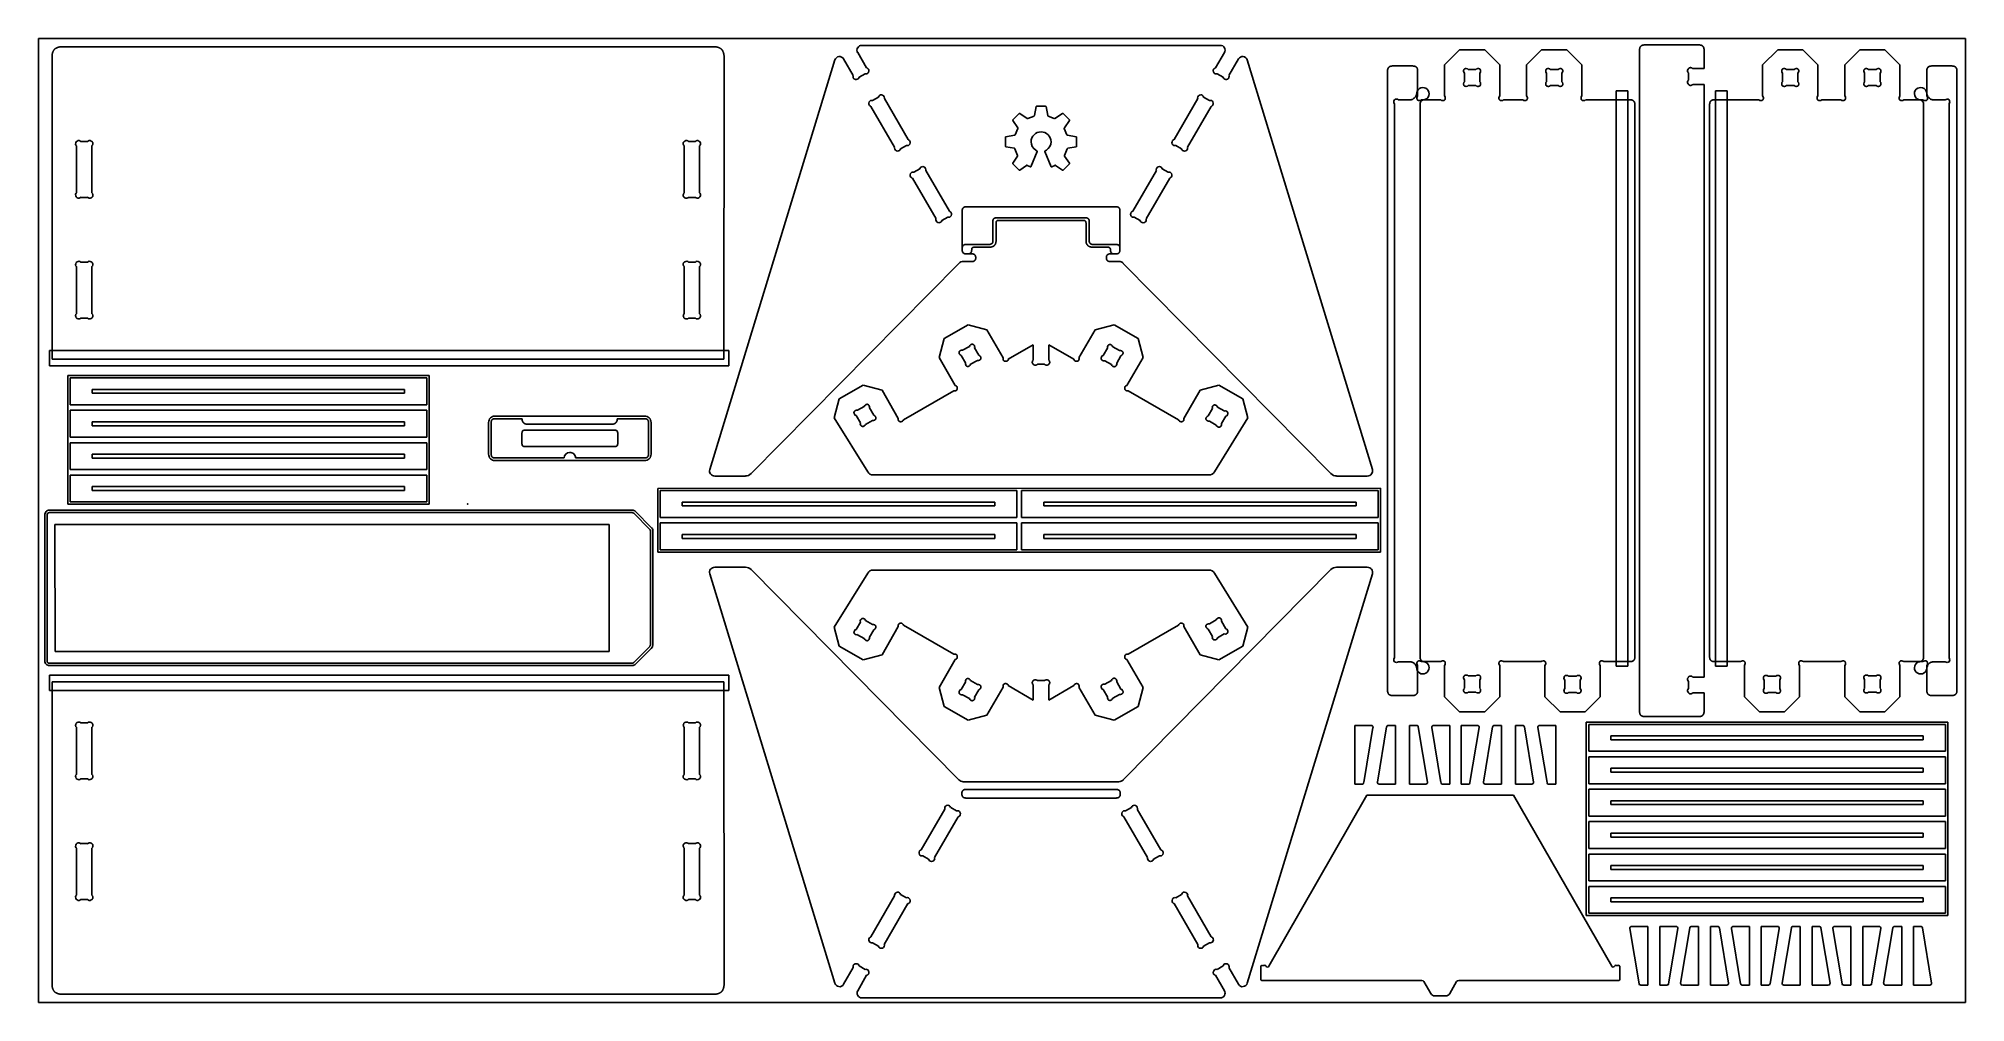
# Model space of a CAD drawing. Extents: x 0 to 2438, y 0 to 1220.
import ezdxf

# ---------------------------------------------------------------- set-up
doc = ezdxf.new("R2010")
doc.units = 0
doc.header["$MEASUREMENT"] = 0
doc.layers.add('BOARD_FIXINGS', color=6, linetype='CONTINUOUS')
doc.layers.add('PROFILE_-_OUTSIDE', color=18, linetype='CONTINUOUS')

msp = doc.modelspace()

# ---------------------------------------------------------------- linework, layer by layer
at = {"layer": 'BOARD_FIXINGS'}
msp.add_point((542.9, 631), dxfattribs=at)
at = {"layer": 'PROFILE_-_OUTSIDE', "color": 1}
for p, q in [((0, 0), (0, 1220)), ((0, 1220), (2438, 1220)), ((2438, 1220), (2438, 0)), ((2438, 0), (0, 0))]:
    msp.add_line(p, q, dxfattribs=at)
at = {"layer": 'PROFILE_-_OUTSIDE', "color": 18}
for p, q in [((17.1, 1197), (17.3, 814.1)), ((854.6, 1209.5), (29.8, 1209.5)), ((867.1, 814.1), (867.3, 1197)), ((1036.4, 1202.3), (1047.7, 1182.7)), ((1495.3, 1211.3), (1041.6, 1211.3)), ((1489.2, 1182.7), (1500.5, 1202.3)), ((1798, 1205.9), (1778.9, 1186.9)), ((1829.7, 1205.9), (1798, 1205.9)), ((1848.8, 1186.9), (1829.7, 1205.9)), ((1901.8, 1205.9), (1882.8, 1186.9)), ((1933.6, 1205.9), (1901.8, 1205.9)), ((1952.6, 1186.9), (1933.6, 1205.9)), ((2025.6, 1205.6), (2025.6, 368)), ((2100.9, 1211.9), (2032, 1211.9)), ((2107.2, 1181.9), (2107.2, 1205.6)), ((2200.5, 1205.9), (2181.4, 1186.9)), ((2232.2, 1205.9), (2200.5, 1205.9)), ((2251.3, 1186.9), (2232.2, 1205.9)), ((2304.3, 1205.9), (2285.3, 1186.9)), ((2336.1, 1205.9), (2304.3, 1205.9)), ((2355.1, 1186.9), (2336.1, 1205.9)), ((1007.6, 1192.9), (849.3, 674.5)), ((1030.7, 1173), (1018.5, 1194.1)), ((1045.7, 1175.3), (1038.2, 1171)), ((1498.7, 1171), (1491.2, 1175.3)), ((1518.3, 1194.1), (1506.1, 1173)), ((1687.6, 674.5), (1529.3, 1192.9)), ((1706.8, 1178.9), (1706.8, 394.9)), ((1738.6, 1185.3), (1713.2, 1185.3)), ((1744.9, 1147.3), (1744.9, 1178.9)), ((1778.9, 1186.9), (1778.9, 1147.3)), ((1848.8, 1147.3), (1848.8, 1186.9)), ((1882.8, 1186.9), (1882.8, 1147.3)), ((1952.6, 1147.3), (1952.6, 1186.9)), ((2087.5, 1167.4), (2087.5, 1176.5)), ((2093, 1181.9), (2107.2, 1181.9)), ((2181.4, 1186.9), (2181.4, 1147.3)), ((2251.3, 1147.3), (2251.3, 1186.9)), ((2285.3, 1186.9), (2285.3, 1147.3)), ((2355.1, 1147.3), (2355.1, 1186.9)), ((2389.1, 1178.9), (2389.1, 1147.3)), ((2420.9, 1185.3), (2395.5, 1185.3)), ((2427.2, 394.9), (2427.2, 1178.9)), ((2107.2, 1161.9), (2092.9, 1161.9)), ((2107.2, 411.9), (2107.2, 1161.9)), ((1774.1, 1142.4), (1749.8, 1142.4)), ((1877.9, 1142.4), (1853.6, 1142.4)), ((2013.7, 1142.4), (1957.5, 1142.4)), ((2019.7, 437.4), (2019.7, 1136.4)), ((2114.3, 1136.4), (2114.3, 437.4)), ((2176.6, 1142.4), (2120.3, 1142.4)), ((2280.4, 1142.4), (2256.1, 1142.4)), ((2384.3, 1142.4), (2360, 1142.4)), ((1207.6, 967.6), (1207.6, 989)), ((1211.6, 993), (1325.3, 993)), ((1329.3, 989), (1329.3, 967.6)), ((1168.7, 952.4), (1168.7, 954.4)), ((1173.7, 959.4), (1202.6, 959.4)), ((1207.6, 964.4), (1207.6, 967.6)), ((1329.3, 967.6), (1329.3, 964.4)), ((1334.3, 959.4), (1363.2, 959.4)), ((1368.2, 954.4), (1368.2, 952.4)), ((901.6, 669.3), (1164.3, 935.4)), ((1170, 937.8), (1180.9, 937.8)), ((1180.9, 947.4), (1173.7, 947.4)), ((1363.2, 947.4), (1355.9, 947.4)), ((1355.9, 937.8), (1366.8, 937.8)), ((1372.5, 935.4), (1635.2, 669.3)), ((1176, 857.8), (1145.7, 840.4)), ((1199.8, 851.4), (1176, 857.8)), ((1360.9, 857.8), (1337, 851.4)), ((1391.1, 840.4), (1360.9, 857.8)), ((1145.7, 840.4), (1139.3, 816.5)), ((1220.4, 815.8), (1199.8, 851.4)), ((1258.6, 832.2), (1227, 814)), ((1258.6, 813.1), (1258.6, 832.2)), ((1309.8, 814), (1278.1, 832.2)), ((1278.1, 832.2), (1278.1, 813.1)), ((1337, 851.4), (1316.4, 815.8)), ((1397.5, 816.5), (1391.1, 840.4)), ((17.3, 814.1), (867.1, 814.1)), ((1139.3, 816.5), (1159.9, 780.9)), ((1220.3, 814.9), (1220.4, 815.8)), ((1272.7, 807.7), (1264, 807.7)), ((1316.4, 815.8), (1316.6, 814.9)), ((1376.9, 780.9), (1397.5, 816.5)), ((491.1, 790.5), (39.9, 790.5)), ((39.9, 790.5), (39.9, 756.5)), ((491.1, 756.5), (491.1, 790.5)), ((1043.3, 781.3), (1013.1, 763.9)), ((1067.2, 774.9), (1043.3, 781.3)), ((1493.5, 781.4), (1469.6, 775)), ((1523.7, 763.9), (1493.5, 781.4)), ((39.9, 756.5), (491.1, 756.5)), ((1013.1, 763.9), (1006.7, 740)), ((1087.8, 739.3), (1067.2, 774.9)), ((1158.1, 774.2), (1094.4, 737.5)), ((1159, 774.1), (1158.1, 774.2)), ((1378.7, 774.3), (1377.8, 774.1)), ((1442.4, 737.5), (1378.7, 774.3)), ((1469.6, 775), (1449.1, 739.3)), ((1530.1, 740.1), (1523.7, 763.9)), ((491.1, 749.5), (39.9, 749.5)), ((39.9, 749.5), (39.9, 715.5)), ((491.1, 715.5), (491.1, 749.5)), ((572.7, 734.1), (572.7, 693.9)), ((611.8, 738.8), (577.5, 738.8)), ((725, 731.8), (619, 731.8)), ((767, 738.8), (732.2, 738.8)), ((771.7, 693.9), (771.7, 734.1)), ((1006.7, 740), (1049.1, 671.5)), ((1087.7, 738.4), (1087.8, 739.3)), ((1449.1, 739.3), (1449.2, 738.4)), ((1487.7, 671.5), (1530.1, 740.1)), ((39.9, 715.5), (491.1, 715.5)), ((491.1, 708.5), (39.9, 708.5)), ((39.9, 708.5), (39.9, 674.5)), ((491.1, 674.5), (491.1, 708.5)), ((577.5, 689.2), (665, 689.2)), ((679.5, 689.2), (737.7, 689.2)), ((737.7, 689.2), (767, 689.2)), ((39.9, 674.5), (491.1, 674.5)), ((491.1, 667.5), (39.9, 667.5)), ((39.9, 667.5), (39.9, 633.5)), ((491.1, 633.5), (491.1, 667.5)), ((855.6, 666.3), (856.5, 666.3)), ((856.5, 666.3), (894.5, 666.3)), ((1055.9, 667.7), (1480.9, 667.7)), ((1642.3, 666.3), (1680.4, 666.3)), ((1680.4, 666.3), (1681.2, 666.3)), ((1237.8, 647.9), (786.6, 647.9)), ((786.6, 647.9), (786.6, 613.9)), ((1237.8, 613.9), (1237.8, 647.9)), ((1695.1, 647.9), (1243.8, 647.9)), ((1243.8, 647.9), (1243.8, 613.9)), ((1695.1, 613.9), (1695.1, 647.9)), ((10.8, 617), (10.9, 432.3)), ((751, 620), (13.8, 620)), ((39.9, 633.5), (491.1, 633.5)), ((773.2, 599), (753.1, 619.1)), ((786.6, 613.9), (1237.8, 613.9)), ((1243.8, 613.9), (1695.1, 613.9)), ((774.1, 452.5), (774.1, 596.9)), ((1237.8, 606.9), (786.6, 606.9)), ((786.6, 606.9), (786.6, 572.9)), ((1237.8, 572.9), (1237.8, 606.9)), ((1695.1, 606.9), (1243.8, 606.9)), ((1243.8, 606.9), (1243.8, 572.9)), ((1695.1, 572.9), (1695.1, 606.9)), ((786.6, 572.9), (1237.8, 572.9)), ((1243.8, 572.9), (1695.1, 572.9)), ((849.3, 542.6), (1007.6, 24.3)), ((856.5, 550.8), (855.6, 550.8)), ((894.5, 550.8), (856.5, 550.8)), ((1164.3, 281.7), (901.6, 547.9)), ((1049.1, 543.5), (1006.7, 475)), ((1480.9, 547.3), (1055.9, 547.3)), ((1635.2, 547.9), (1372.5, 281.7)), ((1530.1, 474.9), (1487.7, 543.5)), ((1529.3, 24.3), (1687.6, 542.6)), ((1680.4, 550.8), (1642.3, 550.8)), ((1681.2, 550.8), (1680.4, 550.8)), ((1006.7, 475), (1013.1, 451.1)), ((1067.2, 440.1), (1087.8, 475.7)), ((1087.8, 475.7), (1087.7, 476.6)), ((1094.4, 477.5), (1158.1, 440.8)), ((1378.7, 440.7), (1442.4, 477.5)), ((1449.2, 476.6), (1449.1, 475.7)), ((1449.1, 475.7), (1469.6, 440)), ((1523.7, 451.1), (1530.1, 474.9)), ((753.1, 430.2), (773.2, 450.3)), ((1013.1, 451.1), (1043.3, 433.7)), ((1043.3, 433.7), (1067.2, 440.1)), ((1158.1, 440.8), (1159, 440.9)), ((1377.8, 440.9), (1378.7, 440.7)), ((1469.6, 440), (1493.5, 433.6)), ((1493.5, 433.6), (1523.7, 451.1)), ((13.9, 429.3), (751, 429.4)), ((1159.9, 434.1), (1139.3, 398.5)), ((1397.5, 398.5), (1376.9, 434.1)), ((1744.9, 394.9), (1744.9, 426.5)), ((1749.8, 431.4), (1774.1, 431.4)), ((1778.9, 426.5), (1778.9, 386.9)), ((1848.8, 386.9), (1848.8, 426.5)), ((1853.6, 431.4), (1901.1, 431.4)), ((1905.9, 426.5), (1905.9, 386.9)), ((1975.8, 386.9), (1975.8, 426.5)), ((1980.6, 431.4), (2013.7, 431.4)), ((2120.3, 431.4), (2153.4, 431.4)), ((2158.3, 426.5), (2158.3, 386.9)), ((2228.1, 386.9), (2228.1, 426.5)), ((2233, 431.4), (2280.4, 431.4)), ((2285.3, 426.5), (2285.3, 386.9)), ((2355.1, 386.9), (2355.1, 426.5)), ((2360, 431.4), (2384.3, 431.4)), ((2389.1, 426.5), (2389.1, 394.9)), ((17.3, 405.9), (17.1, 23)), ((867.1, 405.9), (17.3, 405.9)), ((867.3, 23), (867.1, 405.9)), ((1139.3, 398.5), (1145.7, 374.6)), ((1199.8, 363.6), (1220.4, 399.2)), ((1220.4, 399.2), (1220.3, 400.1)), ((1227, 401), (1258.6, 382.8)), ((1258.6, 382.8), (1258.6, 401.9)), ((1264, 407.3), (1272.7, 407.3)), ((1278.1, 401.9), (1278.1, 382.8)), ((1278.1, 382.8), (1309.8, 401)), ((1316.6, 400.1), (1316.4, 399.2)), ((1316.4, 399.2), (1337, 363.6)), ((1391.1, 374.6), (1397.5, 398.5)), ((2087.6, 397.3), (2087.6, 406.4)), ((2093, 411.9), (2107.2, 411.9)), ((2107.2, 391.9), (2093, 391.9)), ((2107.2, 368), (2107.2, 391.9)), ((1145.7, 374.6), (1176, 357.2)), ((1360.9, 357.2), (1391.1, 374.6)), ((1713.2, 388.5), (1738.6, 388.5)), ((1778.9, 386.9), (1798, 367.9)), ((1798, 367.9), (1829.7, 367.9)), ((1829.7, 367.9), (1848.8, 386.9)), ((1905.9, 386.9), (1925, 367.9)), ((1925, 367.9), (1956.7, 367.9)), ((1956.7, 367.9), (1975.8, 386.9)), ((2158.3, 386.9), (2177.3, 367.9)), ((2177.3, 367.9), (2209.1, 367.9)), ((2209.1, 367.9), (2228.1, 386.9)), ((2285.3, 386.9), (2304.3, 367.9)), ((2304.3, 367.9), (2336.1, 367.9)), ((2336.1, 367.9), (2355.1, 386.9)), ((2395.5, 388.5), (2420.9, 388.5)), ((1176, 357.2), (1199.8, 363.6)), ((1337, 363.6), (1360.9, 357.2)), ((1665.6, 350.6), (1665.6, 276.4)), ((1686.3, 350.6), (1665.6, 350.6)), ((1676.8, 278.2), (1688.4, 348)), ((1705.5, 348.7), (1693.9, 278.9)), ((1716.7, 350.6), (1707.6, 350.6)), ((1716.7, 276.4), (1716.7, 350.6)), ((1743.5, 350.6), (1734.5, 350.6)), ((1734.5, 350.6), (1734.5, 276.4)), ((1757.3, 278.9), (1745.6, 348.7)), ((1762.7, 348), (1774.4, 278.2)), ((1785.5, 350.6), (1764.9, 350.6)), ((1785.5, 276.4), (1785.5, 350.6)), ((1799.9, 350.6), (1799.9, 276.4)), ((1820.5, 350.6), (1799.9, 350.6)), ((1811, 278.2), (1822.7, 348)), ((1839.7, 348.7), (1828.1, 278.9)), ((1850.9, 350.6), (1841.9, 350.6)), ((1850.9, 276.4), (1850.9, 350.6)), ((1877.7, 350.6), (1868.7, 350.6)), ((1868.7, 350.6), (1868.7, 276.4)), ((1891.5, 278.9), (1879.9, 348.7)), ((1897, 348), (1908.6, 278.2)), ((1919.8, 350.6), (1899.1, 350.6)), ((1919.8, 276.4), (1919.8, 350.6)), ((2412.6, 351.9), (1961.3, 351.9)), ((1961.3, 351.9), (1961.3, 317.9)), ((2032, 361.9), (2100.9, 361.9)), ((2412.6, 317.9), (2412.6, 351.9)), ((1961.3, 317.9), (2412.6, 317.9)), ((2412.6, 310.9), (1961.3, 310.9)), ((1961.3, 310.9), (1961.3, 276.9)), ((2412.6, 276.9), (2412.6, 310.9)), ((1185.7, 279.4), (1170, 279.4)), ((1268.4, 279.4), (1185.7, 279.4)), ((1351.1, 279.4), (1268.4, 279.4)), ((1366.8, 279.4), (1351.1, 279.4)), ((1665.6, 276.4), (1674.6, 276.4)), ((1696, 276.4), (1716.7, 276.4)), ((1734.5, 276.4), (1755.1, 276.4)), ((1776.5, 276.4), (1785.5, 276.4)), ((1799.9, 276.4), (1808.9, 276.4)), ((1830.2, 276.4), (1850.9, 276.4)), ((1868.7, 276.4), (1889.4, 276.4)), ((1910.7, 276.4), (1919.8, 276.4)), ((1961.3, 276.9), (2412.6, 276.9)), ((2412.6, 269.9), (1961.3, 269.9)), ((1961.3, 269.9), (1961.3, 235.9)), ((2412.6, 235.9), (2412.6, 269.9)), ((1680.8, 262.3), (1556.7, 45.9)), ((1866, 262.3), (1680.8, 262.3)), ((1990.4, 45.9), (1866, 262.3)), ((1961.3, 235.9), (2412.6, 235.9)), ((2412.6, 228.9), (1961.3, 228.9)), ((1961.3, 228.9), (1961.3, 194.9)), ((2412.6, 194.9), (2412.6, 228.9)), ((1961.3, 194.9), (2412.6, 194.9)), ((2412.6, 187.9), (1961.3, 187.9)), ((1961.3, 187.9), (1961.3, 153.9)), ((2412.6, 153.9), (2412.6, 187.9)), ((1961.3, 153.9), (2412.6, 153.9)), ((2412.6, 146.9), (1961.3, 146.9)), ((1961.3, 146.9), (1961.3, 112.9)), ((2412.6, 112.9), (2412.6, 146.9)), ((1961.3, 112.9), (2412.6, 112.9)), ((2013.4, 93.7), (2025, 23.8)), ((2036.2, 96.2), (2015.5, 96.2)), ((2036.2, 22), (2036.2, 96.2)), ((2051.2, 96.2), (2051.2, 22)), ((2071.9, 96.2), (2051.2, 96.2)), ((2062.4, 23.8), (2074, 93.7)), ((2089.3, 94.4), (2077.6, 24.6)), ((2100.4, 96.2), (2091.4, 96.2)), ((2100.4, 22), (2100.4, 96.2)), ((2124.4, 96.2), (2115.4, 96.2)), ((2115.4, 96.2), (2115.4, 22)), ((2138.2, 24.6), (2126.6, 94.4)), ((2141.9, 93.7), (2153.5, 23.8)), ((2164.6, 96.2), (2144, 96.2)), ((2164.6, 22), (2164.6, 96.2)), ((2179.7, 96.2), (2179.7, 22)), ((2200.3, 96.2), (2179.7, 96.2)), ((2190.8, 23.8), (2202.5, 93.7)), ((2217.7, 94.4), (2206.1, 24.6)), ((2228.9, 96.2), (2219.9, 96.2)), ((2228.9, 22), (2228.9, 96.2)), ((2252.9, 96.2), (2243.9, 96.2)), ((2243.9, 96.2), (2243.9, 22)), ((2266.7, 24.6), (2255, 94.4)), ((2270.3, 93.7), (2281.9, 23.8)), ((2293.1, 96.2), (2272.5, 96.2)), ((2293.1, 22), (2293.1, 96.2)), ((2308.1, 96.2), (2308.1, 22)), ((2328.8, 96.2), (2308.1, 96.2)), ((2319.3, 23.8), (2330.9, 93.7)), ((2346.2, 94.4), (2334.5, 24.6)), ((2357.3, 96.2), (2348.3, 96.2)), ((2357.3, 22), (2357.3, 96.2)), ((2381.3, 96.2), (2372.3, 96.2)), ((2372.3, 96.2), (2372.3, 22)), ((2395.1, 24.6), (2383.5, 94.4)), ((1018.5, 23), (1030.7, 44.2)), ((1047.7, 34.4), (1036.4, 14.9)), ((1038.2, 46.2), (1045.7, 41.8)), ((1500.5, 14.9), (1489.2, 34.4)), ((1491.2, 41.8), (1498.7, 46.2)), ((1506.1, 44.2), (1518.4, 23)), ((1546.4, 45), (1546.4, 29.9)), ((1551.3, 47), (1548.4, 47)), ((1548.4, 27.9), (1750.3, 27.9)), ((1752.9, 26.4), (1761.5, 11.4)), ((1785.6, 11.4), (1794.2, 26.4)), ((1796.8, 27.9), (1998.7, 27.9)), ((1998.7, 47), (1995.7, 47)), ((2000.7, 29.9), (2000.7, 45)), ((29.8, 10.5), (854.6, 10.5)), ((1041.6, 5.9), (1495.3, 5.9)), ((1766.7, 8.4), (1780.4, 8.4)), ((2027.2, 22), (2036.2, 22)), ((2051.2, 22), (2060.2, 22)), ((2079.8, 22), (2100.4, 22)), ((2115.4, 22), (2136.1, 22)), ((2155.6, 22), (2164.6, 22)), ((2179.7, 22), (2188.7, 22)), ((2208.2, 22), (2228.9, 22)), ((2243.9, 22), (2264.5, 22)), ((2284.1, 22), (2293.1, 22)), ((2308.1, 22), (2317.1, 22)), ((2336.7, 22), (2357.3, 22)), ((2372.3, 22), (2393, 22))]:
    msp.add_line(p, q, dxfattribs=at)
at = {"layer": 'PROFILE_-_OUTSIDE', "color": 30}
for p, q in [((1804, 1176.2), (1804, 1165.3)), ((1818.7, 1181), (1808.9, 1181)), ((1823.6, 1165.3), (1823.6, 1176.2)), ((1907.9, 1165.3), (1907.9, 1176.2)), ((1912.8, 1181), (1922.6, 1181)), ((1927.5, 1176.2), (1927.5, 1165.3)), ((2206.5, 1176.2), (2206.5, 1165.3)), ((2221.2, 1181), (2211.4, 1181)), ((2226.1, 1165.3), (2226.1, 1176.2)), ((2310.4, 1165.3), (2310.4, 1176.2)), ((2315.3, 1181), (2325.1, 1181)), ((2330, 1176.2), (2330, 1165.3)), ((1808.9, 1160.4), (1818.7, 1160.4)), ((1922.6, 1160.4), (1912.8, 1160.4)), ((2211.4, 1160.4), (2221.2, 1160.4)), ((2325.1, 1160.4), (2315.3, 1160.4)), ((1083.1, 1082.3), (1053.2, 1134.1)), ((1055.2, 1141.5), (1062.7, 1145.9)), ((1070.2, 1143.9), (1100.1, 1092.1)), ((1466.7, 1143.9), (1436.8, 1092.1)), ((1453.7, 1082.3), (1483.6, 1134.1)), ((1481.6, 1141.5), (1474.1, 1145.9)), ((47.9, 1084.3), (47.9, 1024.5)), ((62, 1089.7), (53.4, 1089.7)), ((67.5, 1024.5), (67.5, 1084.3)), ((816.9, 1024.5), (816.9, 1084.3)), ((822.3, 1089.7), (831, 1089.7)), ((836.4, 1084.3), (836.4, 1024.5)), ((1098.1, 1084.6), (1090.6, 1080.3)), ((1438.8, 1084.6), (1446.3, 1080.3)), ((1107.5, 1050.8), (1115, 1055.1)), ((1122.5, 1053.1), (1152.4, 1001.3)), ((1414.3, 1053.1), (1384.4, 1001.3)), ((1429.3, 1050.8), (1421.8, 1055.1)), ((1135.5, 991.6), (1105.6, 1043.4)), ((1401.4, 991.6), (1431.3, 1043.4)), ((53.4, 1019), (62, 1019)), ((831, 1019), (822.3, 1019)), ((1150.4, 993.9), (1142.9, 989.6)), ((1386.4, 993.9), (1393.9, 989.6)), ((48, 931.4), (47.9, 871.6)), ((62.1, 936.9), (53.4, 936.9)), ((67.5, 871.6), (67.5, 931.4)), ((816.9, 871.6), (816.9, 931.4)), ((822.3, 936.9), (831, 936.9)), ((836.4, 931.4), (836.4, 871.6)), ((53.4, 866.2), (62.1, 866.2)), ((831, 866.2), (822.3, 866.2)), ((1169.2, 825.5), (1177.7, 830.4)), ((1367.7, 825.1), (1359.1, 830)), ((1172.7, 809.5), (1167.4, 818.9)), ((1187.9, 812.5), (1179.3, 807.7)), ((1184.3, 828.6), (1189.7, 819.2)), ((1352.5, 828.3), (1347.1, 818.9)), ((1348.9, 812.2), (1357.4, 807.3)), ((1364.1, 809.1), (1369.5, 818.5)), ((1039.8, 733.5), (1034.4, 742.9)), ((1036.2, 749.5), (1044.8, 754.4)), ((1055, 736.6), (1046.4, 731.7)), ((1051.4, 752.6), (1056.8, 743.2)), ((1485.2, 751.8), (1479.8, 742.4)), ((1481.5, 735.7), (1490.1, 730.8)), ((1500.3, 748.6), (1491.8, 753.5)), ((1496.7, 732.6), (1502.1, 742)), ((1039.8, 481.5), (1034.4, 472.1)), ((1036.2, 465.5), (1044.8, 460.6)), ((1055, 478.4), (1046.4, 483.3)), ((1051.4, 462.4), (1056.8, 471.8)), ((1485.2, 463.2), (1479.8, 472.6)), ((1481.5, 479.3), (1490.1, 484.2)), ((1500.3, 466.4), (1491.8, 461.5)), ((1496.7, 482.4), (1502.1, 473)), ((1172.7, 405.5), (1167.4, 396.1)), ((1187.9, 402.5), (1179.3, 407.3)), ((1184.3, 386.4), (1189.7, 395.8)), ((1352.5, 386.7), (1347.1, 396.1)), ((1348.9, 402.8), (1357.4, 407.7)), ((1364.1, 405.9), (1369.5, 396.5)), ((1804, 397.6), (1804, 408.5)), ((1808.9, 413.4), (1818.7, 413.4)), ((1818.7, 392.8), (1808.9, 392.8)), ((1823.6, 408.5), (1823.6, 397.6)), ((1931, 408.1), (1931, 397.2)), ((1945.8, 413), (1935.9, 413)), ((1935.9, 392.4), (1945.8, 392.4)), ((1950.6, 397.2), (1950.6, 408.2)), ((2183.4, 397.2), (2183.4, 408.2)), ((2188.2, 413), (2198.1, 413)), ((2198.1, 392.4), (2188.2, 392.4)), ((2203, 408.1), (2203, 397.2)), ((2310.4, 408.5), (2310.4, 397.6)), ((2325.1, 413.4), (2315.3, 413.4)), ((2315.3, 392.8), (2325.1, 392.8)), ((2330, 397.6), (2330, 408.5)), ((1169.2, 389.5), (1177.7, 384.6)), ((1367.7, 389.9), (1359.1, 385)), ((48, 288.6), (47.9, 348.4)), ((53.4, 353.8), (62.1, 353.8)), ((67.5, 348.4), (67.5, 288.6)), ((816.9, 348.4), (816.9, 288.6)), ((831, 353.8), (822.3, 353.8)), ((836.4, 288.6), (836.4, 348.4)), ((62.1, 283.1), (53.4, 283.1)), ((822.3, 283.1), (831, 283.1)), ((1116.7, 193), (1146.6, 244.8)), ((1154.1, 246.8), (1161.5, 242.5)), ((1382.8, 246.8), (1375.3, 242.5)), ((1420.1, 193), (1390.2, 244.8)), ((1163.5, 235.1), (1133.6, 183.3)), ((1373.3, 235.1), (1403.2, 183.3)), ((47.9, 135.7), (47.9, 195.5)), ((53.4, 201), (62, 201)), ((67.5, 195.5), (67.5, 135.7)), ((816.9, 195.5), (816.9, 135.7)), ((831, 201), (822.3, 201)), ((836.4, 135.7), (836.4, 195.5)), ((1126.2, 181.3), (1118.7, 185.6)), ((1410.6, 181.3), (1418.1, 185.6)), ((62, 130.3), (53.4, 130.3)), ((822.3, 130.3), (831, 130.3)), ((1053.2, 83.1), (1083.1, 134.9)), ((1100, 125.1), (1070.1, 73.3)), ((1090.6, 136.8), (1098, 132.5)), ((1436.8, 125.1), (1466.7, 73.3)), ((1446.3, 136.8), (1438.8, 132.5)), ((1483.6, 83.1), (1453.7, 134.9)), ((1062.7, 71.3), (1055.2, 75.6)), ((1474.1, 71.3), (1481.6, 75.6))]:
    msp.add_line(p, q, dxfattribs=at)
at = {"layer": 'PROFILE_-_OUTSIDE', "color": 5}
for p, q in [((1741.7, 1145.7), (1742.3, 1146.4)), ((1742.3, 1146.4), (1742.7, 1147.1)), ((1742.7, 1147.1), (1743.1, 1147.9)), ((1743.1, 1147.9), (1743.4, 1148.7)), ((1743.4, 1148.7), (1743.6, 1149.6)), ((1743.6, 1149.6), (1743.7, 1150.5)), ((1743.7, 1150.5), (1743.8, 1151.4)), ((1996.2, 1153.8), (2011, 1153.8)), ((1996.2, 425.6), (1996.2, 1153.8)), ((2011, 1153.8), (2011, 425.6)), ((2121.9, 425.6), (2121.9, 1153.8)), ((2121.9, 1153.8), (2136.7, 1153.8)), ((2136.7, 1153.8), (2136.7, 425.6)), ((2389.1, 1151.3), (2389.1, 1150.5)), ((2389.1, 1150.5), (2389.3, 1149.6)), ((2389.3, 1149.6), (2389.5, 1148.7)), ((2389.5, 1148.7), (2389.8, 1147.9)), ((2389.8, 1147.9), (2390.1, 1147.1)), ((2390.1, 1147.1), (2390.6, 1146.3)), ((2390.6, 1146.3), (2391.1, 1145.6)), ((1232.6, 1117.1), (1240.6, 1125.2)), ((1241.4, 1125.3), (1250.9, 1118.7)), ((1251.8, 1118.6), (1259.5, 1121.8)), ((1260, 1122.4), (1262.1, 1133.8)), ((1262.7, 1134.3), (1274.1, 1134.3)), ((1274.7, 1133.8), (1276.8, 1122.4)), ((1277.4, 1121.8), (1285, 1118.6)), ((1285.9, 1118.7), (1295.4, 1125.3)), ((1296.2, 1125.2), (1304.2, 1117.1)), ((1720.5, 1142.3), (1734.7, 1142.4)), ((1734.7, 1142.4), (1735.7, 1142.4)), ((1735.7, 1142.4), (1736.5, 1142.5)), ((1736.5, 1142.5), (1737.4, 1142.7)), ((1737.4, 1142.7), (1738.2, 1143)), ((1738.2, 1143), (1739, 1143.4)), ((1739, 1143.4), (1739.8, 1143.9)), ((1739.8, 1143.9), (1740.5, 1144.4)), ((1740.5, 1144.4), (1741.1, 1145)), ((1741.1, 1145), (1741.7, 1145.7)), ((1748, 1137.4), (1747.9, 786.8)), ((1748.1, 1138.3), (1748, 1137.4)), ((1748.4, 1139.3), (1748.1, 1138.3)), ((1748.8, 1140.2), (1748.4, 1139.3)), ((1749.5, 1140.9), (1748.8, 1140.2)), ((1750.2, 1141.5), (1749.5, 1140.9)), ((1751.1, 1142), (1750.2, 1141.5)), ((1752, 1142.3), (1751.1, 1142)), ((1753, 1142.4), (1752, 1142.3)), ((2380.8, 1142.3), (2379.9, 1142.4)), ((2381.8, 1142), (2380.8, 1142.3)), ((2382.6, 1141.5), (2381.8, 1142)), ((2383.4, 1140.9), (2382.6, 1141.5)), ((2384, 1140.1), (2383.4, 1140.9)), ((2384.5, 1139.3), (2384, 1140.1)), ((2384.8, 1138.3), (2384.5, 1139.3)), ((2384.9, 1137.4), (2384.8, 1138.3)), ((2384.9, 786.8), (2384.9, 1137.4)), ((2391.1, 1145.6), (2391.7, 1145)), ((2391.7, 1145), (2392.4, 1144.4)), ((2392.4, 1144.4), (2393.1, 1143.9)), ((2393.1, 1143.9), (2393.8, 1143.4)), ((2393.8, 1143.4), (2394.6, 1143)), ((2394.6, 1143), (2395.5, 1142.7)), ((2395.5, 1142.7), (2396.3, 1142.5)), ((2396.3, 1142.5), (2397.2, 1142.4)), ((2397.2, 1142.4), (2398.1, 1142.3)), ((2398.1, 1142.3), (2412.3, 1142.3)), ((1223.9, 1095.6), (1235, 1097.7)), ((1239, 1107), (1232.5, 1116.4)), ((1235.6, 1098.3), (1239, 1106.2)), ((1297.8, 1106.2), (1301.2, 1098.3)), ((1304.3, 1116.4), (1297.9, 1107)), ((1301.9, 1097.7), (1312.9, 1095.6)), ((1223.5, 1083.7), (1223.5, 1095.1)), ((1234.7, 1081.1), (1223.9, 1083.1)), ((1238.7, 1072.1), (1235.4, 1080.5)), ((1263.5, 1076.9), (1255.5, 1057.7)), ((1261.7, 1078.7), (1262.3, 1078.3)), ((1262.3, 1078.3), (1263.2, 1077.7)), ((1281.3, 1057.7), (1273.4, 1076.9)), ((1273.6, 1077.7), (1274.6, 1078.3)), ((1274.6, 1078.3), (1275.2, 1078.7)), ((1301.5, 1080.5), (1298.1, 1072.1)), ((1312.9, 1083.1), (1302.1, 1081.1)), ((1313.4, 1095.1), (1313.4, 1083.7)), ((1232.5, 1062.4), (1238.7, 1071.3)), ((1240.6, 1053.6), (1232.6, 1061.6)), ((1250.2, 1059.5), (1241.4, 1053.5)), ((1254.9, 1057.5), (1251, 1059.5)), ((1285.8, 1059.5), (1282, 1057.5)), ((1295.4, 1053.5), (1286.7, 1059.5)), ((1304.2, 1061.6), (1296.2, 1053.6)), ((1298.2, 1071.3), (1304.3, 1062.4)), ((1168.7, 952.4), (1168.7, 1002.1)), ((1173.7, 1007.1), (1363.2, 1007.1)), ((1368.2, 1002.1), (1368.2, 952.4)), ((1211.6, 986.7), (1211.6, 964.8)), ((1322.3, 989.7), (1214.6, 989.7)), ((1325.3, 964.8), (1325.3, 986.7)), ((1202.6, 955.8), (1183.7, 955.8)), ((1353.2, 955.8), (1334.3, 955.8)), ((1175.7, 947.4), (1173.7, 947.4)), ((1363.2, 947.4), (1361.2, 947.4)), ((1747.9, 786.8), (1748, 436.3)), ((2384.9, 436.3), (2384.9, 786.8)), ((569.5, 693.9), (569.5, 734.1)), ((577.5, 742.1), (767, 742.1)), ((775, 734.1), (775, 693.9)), ((611.6, 720.6), (611.6, 707.2)), ((729.1, 724.3), (615.4, 724.3)), ((732.8, 707.2), (732.8, 720.6)), ((767, 685.9), (577.5, 685.9)), ((615.4, 703.5), (729.1, 703.5)), ((7.8, 432.3), (7.8, 617)), ((13.8, 623), (751, 623)), ((755.2, 621.3), (775.3, 601.2)), ((722.1, 605), (20.8, 605)), ((20.8, 605), (20.9, 444.3)), ((722.1, 444.4), (722.1, 605)), ((777.1, 596.9), (777.1, 452.5)), ((20.9, 444.3), (722.1, 444.4)), ((775.3, 448.2), (755.2, 428.1)), ((776.6, 450.2), (775.3, 448.2)), ((777.1, 452.5), (776.6, 450.2)), ((751, 426.4), (13.9, 426.3)), ((1734.7, 431.3), (1720.5, 431.3)), ((1735.7, 431.3), (1734.7, 431.3)), ((1736.5, 431.1), (1735.7, 431.3)), ((1737.4, 430.9), (1736.5, 431.1)), ((1738.2, 430.6), (1737.4, 430.9)), ((1739, 430.3), (1738.2, 430.6)), ((1739.8, 429.8), (1739, 430.3)), ((1740.5, 429.3), (1739.8, 429.8)), ((1741.1, 428.7), (1740.5, 429.3)), ((1741.7, 428), (1741.1, 428.7)), ((1742.3, 427.3), (1741.7, 428)), ((1742.7, 426.6), (1742.3, 427.3)), ((1743.1, 425.8), (1742.7, 426.6)), ((1743.4, 424.9), (1743.1, 425.8)), ((1743.6, 424.1), (1743.4, 424.9)), ((1743.7, 423.2), (1743.6, 424.1)), ((1743.8, 422.3), (1743.7, 423.2)), ((1748, 436.3), (1748.1, 435.3)), ((1748.1, 435.3), (1748.4, 434.4)), ((1748.4, 434.4), (1748.8, 433.5)), ((1748.8, 433.5), (1749.5, 432.8)), ((1749.5, 432.8), (1750.2, 432.2)), ((1750.2, 432.2), (1751.1, 431.7)), ((1751.1, 431.7), (1752, 431.4)), ((1752, 431.4), (1753, 431.3)), ((2011, 425.6), (1996.2, 425.6)), ((2136.7, 425.6), (2121.9, 425.6)), ((2379.9, 431.3), (2380.8, 431.4)), ((2380.8, 431.4), (2381.8, 431.7)), ((2381.8, 431.7), (2382.6, 432.1)), ((2382.6, 432.1), (2383.4, 432.8)), ((2383.4, 432.8), (2384, 433.5)), ((2384, 433.5), (2384.5, 434.4)), ((2384.5, 434.4), (2384.8, 435.3)), ((2384.8, 435.3), (2384.9, 436.3)), ((2389.3, 424.1), (2389.1, 423.2)), ((2389.1, 423.2), (2389.1, 422.3)), ((2389.5, 424.9), (2389.3, 424.1)), ((2389.8, 425.7), (2389.5, 424.9)), ((2390.1, 426.5), (2389.8, 425.7)), ((2390.6, 427.3), (2390.1, 426.5)), ((2391.1, 428), (2390.6, 427.3)), ((2391.7, 428.7), (2391.1, 428)), ((2392.4, 429.3), (2391.7, 428.7)), ((2393.1, 429.8), (2392.4, 429.3)), ((2393.8, 430.2), (2393.1, 429.8)), ((2394.6, 430.6), (2393.8, 430.2)), ((2395.5, 430.9), (2394.6, 430.6)), ((2396.3, 431.1), (2395.5, 430.9)), ((2397.2, 431.3), (2396.3, 431.1)), ((2398.1, 431.3), (2397.2, 431.3)), ((2412.3, 431.3), (2398.1, 431.3)), ((1173.7, 269.7), (1363.2, 269.7)), ((1363.2, 258.7), (1173.7, 258.7))]:
    msp.add_line(p, q, dxfattribs=at)
at = {"layer": 'PROFILE_-_OUTSIDE', "color": 4}
for p, q in [((494.1, 793.5), (36.9, 793.5)), ((36.9, 793.5), (36.9, 630.5)), ((494.1, 630.5), (494.1, 793.5)), ((67.8, 771), (67.8, 776)), ((67.8, 776), (463.2, 776)), ((463.2, 771), (67.8, 771)), ((463.2, 776), (463.2, 771)), ((67.8, 730), (67.8, 735)), ((67.8, 735), (463.2, 735)), ((463.2, 735), (463.2, 730)), ((463.2, 730), (67.8, 730)), ((67.8, 689), (67.8, 694)), ((67.8, 694), (463.2, 694)), ((463.2, 689), (67.8, 689)), ((463.2, 694), (463.2, 689)), ((67.8, 648), (67.8, 653)), ((67.8, 653), (463.2, 653)), ((463.2, 648), (67.8, 648)), ((463.2, 653), (463.2, 648)), ((1698.1, 650.9), (783.6, 650.4)), ((783.6, 650.4), (783.6, 569.9)), ((1698.1, 569.9), (1698.1, 650.9)), ((36.9, 630.5), (494.1, 630.5)), ((814.5, 628.4), (814.5, 633.4)), ((814.5, 633.4), (1209.9, 633.4)), ((1209.9, 628.4), (814.5, 628.4)), ((1209.9, 633.4), (1209.9, 628.4)), ((1271.8, 633.4), (1667.2, 633.4)), ((1271.8, 628.4), (1271.8, 633.4)), ((1667.2, 628.4), (1271.8, 628.4)), ((1667.2, 633.4), (1667.2, 628.4)), ((814.5, 587.4), (814.5, 592.4)), ((814.5, 592.4), (1209.9, 592.4)), ((1209.9, 587.4), (814.5, 587.4)), ((1209.9, 592.4), (1209.9, 587.4)), ((1271.8, 587.4), (1271.8, 592.4)), ((1271.8, 592.4), (1667.2, 592.4)), ((1667.2, 587.4), (1271.8, 587.4)), ((1667.2, 592.4), (1667.2, 587.4)), ((783.6, 569.9), (1698.1, 569.9)), ((2415.6, 354.9), (1958.3, 354.9)), ((1958.3, 354.9), (1958.3, 109.9)), ((2415.6, 109.9), (2415.6, 354.9)), ((1989.2, 332.4), (1989.2, 337.4)), ((1989.2, 337.4), (2384.6, 337.4)), ((2384.6, 332.4), (1989.2, 332.4)), ((2384.6, 337.4), (2384.6, 332.4)), ((1989.2, 291.4), (1989.2, 296.4)), ((1989.2, 296.4), (2384.6, 296.4)), ((2384.6, 296.4), (2384.6, 291.4)), ((2384.6, 291.4), (1989.2, 291.4)), ((1989.2, 250.4), (1989.2, 255.4)), ((1989.2, 255.4), (2384.6, 255.4)), ((2384.6, 250.4), (1989.2, 250.4)), ((2384.6, 255.4), (2384.6, 250.4)), ((1989.2, 209.4), (1989.2, 214.4)), ((1989.2, 214.4), (2384.6, 214.4)), ((2384.6, 209.4), (1989.2, 209.4)), ((2384.6, 214.4), (2384.6, 209.4)), ((1989.2, 168.4), (1989.2, 173.4)), ((1989.2, 173.4), (2384.6, 173.4)), ((2384.6, 173.4), (2384.6, 168.4)), ((2384.6, 168.4), (1989.2, 168.4)), ((1989.2, 127.4), (1989.2, 132.4)), ((1989.2, 132.4), (2384.6, 132.4)), ((2384.6, 127.4), (1989.2, 127.4)), ((2384.6, 132.4), (2384.6, 127.4)), ((1958.3, 109.9), (2415.6, 109.9))]:
    msp.add_line(p, q, dxfattribs=at)
at = {"layer": 'PROFILE_-_OUTSIDE', "color": 18}
for points in [[(29.8, 1209.5), (29, 1209.5), (28.2, 1209.5), (27.9, 1209.4), (27.5, 1209.4), (27.2, 1209.4), (26.8, 1209.3), (26.5, 1209.3), (26.1, 1209.2), (25.8, 1209.1), (25.5, 1209.1), (25.2, 1209), (24.9, 1208.9), (24.6, 1208.8), (24.3, 1208.7), (24, 1208.6), (23.7, 1208.5), (23.4, 1208.4), (23.1, 1208.3), (22.9, 1208.2), (22.6, 1208), (22.3, 1207.9), (22.1, 1207.8), (21.9, 1207.6), (21.6, 1207.4), (21.4, 1207.3), (21.2, 1207.1), (20.9, 1206.9), (20.7, 1206.8), (20.5, 1206.6), (20.3, 1206.4), (20.1, 1206.2), (19.9, 1206), (19.7, 1205.8), (19.6, 1205.5), (19.4, 1205.3), (19.2, 1205.1), (19.1, 1204.9), (18.9, 1204.6), (18.8, 1204.4), (18.6, 1204.1), (18.5, 1203.8), (18.4, 1203.6), (18.2, 1203.3), (18.1, 1203), (18, 1202.7), (17.9, 1202.5), (17.8, 1202.2), (17.7, 1201.9), (17.6, 1201.5), (17.6, 1201.2), (17.5, 1200.9), (17.4, 1200.6), (17.4, 1200.2), (17.3, 1199.9), (17.3, 1199.6), (17.2, 1199.2), (17.2, 1198.8), (17.1, 1198.5), (17.1, 1197.7), (17.1, 1197)], [(867.3, 1197), (867.3, 1197.7), (867.3, 1198.5), (867.2, 1198.8), (867.2, 1199.2), (867.1, 1199.6), (867.1, 1199.9), (867, 1200.2), (867, 1200.6), (866.9, 1200.9), (866.8, 1201.2), (866.8, 1201.5), (866.7, 1201.9), (866.6, 1202.2), (866.5, 1202.5), (866.4, 1202.7), (866.3, 1203), (866.1, 1203.3), (866, 1203.6), (865.9, 1203.8), (865.8, 1204.1), (865.6, 1204.4), (865.5, 1204.6), (865.3, 1204.9), (865.2, 1205.1), (865, 1205.3), (864.8, 1205.5), (864.6, 1205.8), (864.5, 1206), (864.3, 1206.2), (864.1, 1206.4), (863.9, 1206.6), (863.7, 1206.8), (863.5, 1206.9), (863.2, 1207.1), (863, 1207.3), (862.8, 1207.4), (862.5, 1207.6), (862.3, 1207.8), (862, 1207.9), (861.8, 1208), (861.5, 1208.2), (861.3, 1208.3), (861, 1208.4), (860.7, 1208.5), (860.4, 1208.6), (860.1, 1208.7), (859.8, 1208.8), (859.5, 1208.9), (859.2, 1209), (858.9, 1209.1), (858.6, 1209.1), (858.2, 1209.2), (857.9, 1209.3), (857.6, 1209.3), (857.2, 1209.4), (856.9, 1209.4), (856.5, 1209.4), (856.1, 1209.5), (855.4, 1209.5), (854.6, 1209.5)], [(2032, 1211.9), (2031.6, 1211.9), (2031.2, 1211.9), (2031, 1211.9), (2030.8, 1211.8), (2030.7, 1211.8), (2030.5, 1211.8), (2030.3, 1211.8), (2030.2, 1211.7), (2030, 1211.7), (2029.8, 1211.7), (2029.7, 1211.6), (2029.5, 1211.6), (2029.4, 1211.6), (2029.2, 1211.5), (2029.1, 1211.5), (2028.9, 1211.4), (2028.8, 1211.3), (2028.6, 1211.3), (2028.5, 1211.2), (2028.4, 1211.2), (2028.2, 1211.1), (2028.1, 1211), (2028, 1210.9), (2027.9, 1210.9), (2027.8, 1210.8), (2027.6, 1210.7), (2027.5, 1210.6), (2027.4, 1210.5), (2027.3, 1210.4), (2027.2, 1210.3), (2027.1, 1210.2), (2027, 1210.1), (2026.9, 1210), (2026.8, 1209.9), (2026.8, 1209.8), (2026.7, 1209.7), (2026.6, 1209.5), (2026.5, 1209.4), (2026.5, 1209.3), (2026.4, 1209.2), (2026.3, 1209), (2026.3, 1208.9), (2026.2, 1208.8), (2026.1, 1208.6), (2026.1, 1208.5), (2026, 1208.3), (2026, 1208.2), (2025.9, 1208), (2025.9, 1207.9), (2025.9, 1207.7), (2025.8, 1207.5), (2025.8, 1207.4), (2025.8, 1207.2), (2025.7, 1207), (2025.7, 1206.9), (2025.7, 1206.7), (2025.7, 1206.5), (2025.7, 1206.3), (2025.6, 1205.9), (2025.6, 1205.6)], [(2107.2, 1205.6), (2107.2, 1205.9), (2107.2, 1206.3), (2107.2, 1206.5), (2107.2, 1206.7), (2107.2, 1206.9), (2107.1, 1207), (2107.1, 1207.2), (2107.1, 1207.4), (2107, 1207.6), (2107, 1207.7), (2107, 1207.9), (2106.9, 1208), (2106.9, 1208.2), (2106.8, 1208.3), (2106.8, 1208.5), (2106.7, 1208.6), (2106.7, 1208.8), (2106.6, 1208.9), (2106.5, 1209), (2106.5, 1209.2), (2106.4, 1209.3), (2106.3, 1209.4), (2106.3, 1209.5), (2106.2, 1209.7), (2106.1, 1209.8), (2106, 1209.9), (2105.9, 1210), (2105.8, 1210.1), (2105.7, 1210.2), (2105.6, 1210.3), (2105.5, 1210.4), (2105.4, 1210.5), (2105.3, 1210.6), (2105.2, 1210.7), (2105.1, 1210.8), (2105, 1210.9), (2104.9, 1210.9), (2104.7, 1211), (2104.6, 1211.1), (2104.5, 1211.2), (2104.4, 1211.2), (2104.2, 1211.3), (2104.1, 1211.3), (2103.9, 1211.4), (2103.8, 1211.5), (2103.7, 1211.5), (2103.5, 1211.6), (2103.4, 1211.6), (2103.2, 1211.6), (2103, 1211.7), (2102.9, 1211.7), (2102.7, 1211.8), (2102.5, 1211.8), (2102.4, 1211.8), (2102.2, 1211.8), (2102, 1211.9), (2101.8, 1211.9), (2101.6, 1211.9), (2101.3, 1211.9), (2100.9, 1211.9)], [(1034.5, 1168.2), (1034.3, 1168.2), (1034, 1168.2), (1033.9, 1168.2), (1033.8, 1168.3), (1033.7, 1168.3), (1033.6, 1168.3), (1033.5, 1168.3), (1033.4, 1168.3), (1033.3, 1168.3), (1033.2, 1168.4), (1033.1, 1168.4), (1033, 1168.4), (1032.9, 1168.4), (1032.8, 1168.5), (1032.7, 1168.5), (1032.6, 1168.5), (1032.5, 1168.6), (1032.4, 1168.6), (1032.3, 1168.6), (1032.3, 1168.7), (1032.2, 1168.7), (1032.1, 1168.8), (1032, 1168.8), (1031.9, 1168.9), (1031.9, 1168.9), (1031.8, 1169), (1031.7, 1169), (1031.7, 1169.1), (1031.6, 1169.1), (1031.5, 1169.2), (1031.5, 1169.3), (1031.4, 1169.3), (1031.4, 1169.4), (1031.3, 1169.5), (1031.3, 1169.5), (1031.2, 1169.6), (1031.2, 1169.7), (1031.1, 1169.8), (1031.1, 1169.8), (1031, 1169.9), (1031, 1170), (1030.9, 1170.1), (1030.9, 1170.2), (1030.9, 1170.2), (1030.8, 1170.3), (1030.8, 1170.4), (1030.8, 1170.5), (1030.8, 1170.6), (1030.7, 1170.7), (1030.7, 1170.8), (1030.7, 1170.9), (1030.7, 1171), (1030.6, 1171.1), (1030.6, 1171.2), (1030.6, 1171.3), (1030.6, 1171.4), (1030.6, 1171.6), (1030.6, 1171.7), (1030.6, 1171.9), (1030.6, 1172.1)], [(1048.5, 1182.5), (1048.7, 1182.4), (1048.9, 1182.2), (1049, 1182.2), (1049, 1182.1), (1049.1, 1182), (1049.2, 1182), (1049.3, 1181.9), (1049.4, 1181.8), (1049.5, 1181.8), (1049.5, 1181.7), (1049.6, 1181.6), (1049.7, 1181.5), (1049.8, 1181.5), (1049.8, 1181.4), (1049.9, 1181.3), (1049.9, 1181.3), (1050, 1181.2), (1050.1, 1181.1), (1050.1, 1181), (1050.2, 1181), (1050.2, 1180.9), (1050.3, 1180.8), (1050.3, 1180.7), (1050.3, 1180.6), (1050.4, 1180.6), (1050.4, 1180.5), (1050.4, 1180.4), (1050.5, 1180.3), (1050.5, 1180.2), (1050.5, 1180.2), (1050.5, 1180.1), (1050.6, 1180), (1050.6, 1179.9), (1050.6, 1179.8), (1050.6, 1179.7), (1050.6, 1179.6), (1050.6, 1179.5), (1050.6, 1179.5), (1050.6, 1179.4), (1050.6, 1179.3), (1050.6, 1179.2), (1050.6, 1179.1), (1050.6, 1179), (1050.6, 1178.9), (1050.6, 1178.8), (1050.5, 1178.7), (1050.5, 1178.6), (1050.5, 1178.5), (1050.5, 1178.4), (1050.4, 1178.3), (1050.4, 1178.2), (1050.4, 1178.1), (1050.3, 1178), (1050.3, 1177.9), (1050.3, 1177.8), (1050.2, 1177.7), (1050.2, 1177.6), (1050.1, 1177.5), (1050, 1177.3), (1049.9, 1177.1)], [(1486.9, 1177.1), (1486.8, 1177.3), (1486.7, 1177.5), (1486.7, 1177.6), (1486.6, 1177.7), (1486.6, 1177.8), (1486.5, 1177.9), (1486.5, 1178), (1486.5, 1178.1), (1486.4, 1178.2), (1486.4, 1178.3), (1486.4, 1178.4), (1486.3, 1178.5), (1486.3, 1178.6), (1486.3, 1178.7), (1486.3, 1178.8), (1486.3, 1178.9), (1486.2, 1179), (1486.2, 1179.1), (1486.2, 1179.2), (1486.2, 1179.3), (1486.2, 1179.4), (1486.2, 1179.5), (1486.2, 1179.5), (1486.2, 1179.6), (1486.2, 1179.7), (1486.3, 1179.8), (1486.3, 1179.9), (1486.3, 1180), (1486.3, 1180.1), (1486.3, 1180.2), (1486.3, 1180.2), (1486.4, 1180.3), (1486.4, 1180.4), (1486.4, 1180.5), (1486.5, 1180.6), (1486.5, 1180.6), (1486.5, 1180.7), (1486.6, 1180.8), (1486.6, 1180.9), (1486.7, 1181), (1486.7, 1181), (1486.8, 1181.1), (1486.8, 1181.2), (1486.9, 1181.3), (1487, 1181.3), (1487, 1181.4), (1487.1, 1181.5), (1487.1, 1181.5), (1487.2, 1181.6), (1487.3, 1181.7), (1487.4, 1181.8), (1487.4, 1181.8), (1487.5, 1181.9), (1487.6, 1182), (1487.7, 1182), (1487.8, 1182.1), (1487.9, 1182.2), (1488, 1182.2), (1488.2, 1182.4), (1488.4, 1182.5)], [(1506.3, 1172.1), (1506.3, 1171.9), (1506.3, 1171.7), (1506.2, 1171.6), (1506.2, 1171.4), (1506.2, 1171.3), (1506.2, 1171.2), (1506.2, 1171.1), (1506.2, 1171), (1506.2, 1170.9), (1506.1, 1170.8), (1506.1, 1170.7), (1506.1, 1170.6), (1506.1, 1170.5), (1506, 1170.4), (1506, 1170.3), (1506, 1170.2), (1505.9, 1170.2), (1505.9, 1170.1), (1505.8, 1170), (1505.8, 1169.9), (1505.8, 1169.8), (1505.7, 1169.8), (1505.7, 1169.7), (1505.6, 1169.6), (1505.6, 1169.5), (1505.5, 1169.5), (1505.5, 1169.4), (1505.4, 1169.3), (1505.4, 1169.3), (1505.3, 1169.2), (1505.2, 1169.1), (1505.2, 1169.1), (1505.1, 1169), (1505, 1169), (1505, 1168.9), (1504.9, 1168.9), (1504.8, 1168.8), (1504.7, 1168.8), (1504.7, 1168.7), (1504.6, 1168.7), (1504.5, 1168.6), (1504.4, 1168.6), (1504.3, 1168.6), (1504.2, 1168.5), (1504.2, 1168.5), (1504.1, 1168.5), (1504, 1168.4), (1503.9, 1168.4), (1503.8, 1168.4), (1503.7, 1168.4), (1503.6, 1168.3), (1503.5, 1168.3), (1503.4, 1168.3), (1503.3, 1168.3), (1503.2, 1168.3), (1503, 1168.3), (1502.9, 1168.2), (1502.8, 1168.2), (1502.6, 1168.2), (1502.3, 1168.2)], [(1713.2, 1185.3), (1712.8, 1185.3), (1712.4, 1185.2), (1712.2, 1185.2), (1712, 1185.2), (1711.8, 1185.2), (1711.7, 1185.2), (1711.5, 1185.1), (1711.3, 1185.1), (1711.2, 1185.1), (1711, 1185), (1710.8, 1185), (1710.7, 1185), (1710.5, 1184.9), (1710.4, 1184.9), (1710.2, 1184.8), (1710.1, 1184.8), (1709.9, 1184.7), (1709.8, 1184.6), (1709.7, 1184.6), (1709.5, 1184.5), (1709.4, 1184.4), (1709.3, 1184.4), (1709.2, 1184.3), (1709, 1184.2), (1708.9, 1184.1), (1708.8, 1184.1), (1708.7, 1184), (1708.6, 1183.9), (1708.5, 1183.8), (1708.4, 1183.7), (1708.3, 1183.6), (1708.2, 1183.5), (1708.1, 1183.4), (1708, 1183.3), (1707.9, 1183.1), (1707.9, 1183), (1707.8, 1182.9), (1707.7, 1182.8), (1707.6, 1182.7), (1707.6, 1182.5), (1707.5, 1182.4), (1707.4, 1182.3), (1707.4, 1182.1), (1707.3, 1182), (1707.3, 1181.8), (1707.2, 1181.7), (1707.2, 1181.5), (1707.1, 1181.4), (1707.1, 1181.2), (1707, 1181.1), (1707, 1180.9), (1707, 1180.7), (1706.9, 1180.6), (1706.9, 1180.4), (1706.9, 1180.2), (1706.9, 1180.1), (1706.8, 1179.9), (1706.8, 1179.7), (1706.8, 1179.3), (1706.8, 1178.9)], [(1744.9, 1178.9), (1744.9, 1179.3), (1744.9, 1179.7), (1744.9, 1179.9), (1744.8, 1180.1), (1744.8, 1180.2), (1744.8, 1180.4), (1744.8, 1180.6), (1744.7, 1180.7), (1744.7, 1180.9), (1744.7, 1181.1), (1744.6, 1181.2), (1744.6, 1181.4), (1744.6, 1181.5), (1744.5, 1181.7), (1744.5, 1181.8), (1744.4, 1182), (1744.3, 1182.1), (1744.3, 1182.3), (1744.2, 1182.4), (1744.2, 1182.5), (1744.1, 1182.7), (1744, 1182.8), (1743.9, 1182.9), (1743.9, 1183), (1743.8, 1183.1), (1743.7, 1183.3), (1743.6, 1183.4), (1743.5, 1183.5), (1743.4, 1183.6), (1743.3, 1183.7), (1743.2, 1183.8), (1743.1, 1183.9), (1743, 1184), (1742.9, 1184.1), (1742.8, 1184.1), (1742.7, 1184.2), (1742.5, 1184.3), (1742.4, 1184.4), (1742.3, 1184.4), (1742.2, 1184.5), (1742, 1184.6), (1741.9, 1184.6), (1741.8, 1184.7), (1741.6, 1184.8), (1741.5, 1184.8), (1741.3, 1184.9), (1741.2, 1184.9), (1741, 1185), (1740.9, 1185), (1740.7, 1185), (1740.5, 1185.1), (1740.4, 1185.1), (1740.2, 1185.1), (1740, 1185.2), (1739.9, 1185.2), (1739.7, 1185.2), (1739.5, 1185.2), (1739.3, 1185.2), (1738.9, 1185.3), (1738.6, 1185.3)], [(2087, 1181), (2087.1, 1181.2), (2087.3, 1181.4), (2087.3, 1181.5), (2087.4, 1181.6), (2087.5, 1181.7), (2087.5, 1181.8), (2087.6, 1181.9), (2087.7, 1182), (2087.7, 1182), (2087.8, 1182.1), (2087.9, 1182.2), (2087.9, 1182.3), (2088, 1182.3), (2088.1, 1182.4), (2088.2, 1182.5), (2088.2, 1182.5), (2088.3, 1182.6), (2088.4, 1182.6), (2088.4, 1182.7), (2088.5, 1182.7), (2088.6, 1182.8), (2088.7, 1182.8), (2088.8, 1182.9), (2088.8, 1182.9), (2088.9, 1182.9), (2089, 1183), (2089.1, 1183), (2089.2, 1183), (2089.2, 1183.1), (2089.3, 1183.1), (2089.4, 1183.1), (2089.5, 1183.1), (2089.6, 1183.1), (2089.7, 1183.2), (2089.8, 1183.2), (2089.8, 1183.2), (2089.9, 1183.2), (2090, 1183.2), (2090.1, 1183.2), (2090.2, 1183.2), (2090.3, 1183.2), (2090.4, 1183.2), (2090.5, 1183.2), (2090.6, 1183.1), (2090.7, 1183.1), (2090.8, 1183.1), (2090.9, 1183.1), (2091, 1183.1), (2091, 1183), (2091.1, 1183), (2091.2, 1183), (2091.3, 1183), (2091.4, 1182.9), (2091.5, 1182.9), (2091.6, 1182.8), (2091.7, 1182.8), (2091.8, 1182.7), (2092, 1182.7), (2092.2, 1182.6), (2092.4, 1182.5)], [(2395.5, 1185.3), (2395.1, 1185.3), (2394.7, 1185.2), (2394.5, 1185.2), (2394.3, 1185.2), (2394.1, 1185.2), (2394, 1185.2), (2393.8, 1185.1), (2393.6, 1185.1), (2393.5, 1185.1), (2393.3, 1185), (2393.1, 1185), (2393, 1185), (2392.8, 1184.9), (2392.7, 1184.9), (2392.5, 1184.8), (2392.4, 1184.8), (2392.2, 1184.7), (2392.1, 1184.6), (2392, 1184.6), (2391.8, 1184.5), (2391.7, 1184.4), (2391.6, 1184.4), (2391.5, 1184.3), (2391.3, 1184.2), (2391.2, 1184.1), (2391.1, 1184.1), (2391, 1184), (2390.9, 1183.9), (2390.8, 1183.8), (2390.7, 1183.7), (2390.6, 1183.6), (2390.5, 1183.5), (2390.4, 1183.4), (2390.3, 1183.3), (2390.2, 1183.1), (2390.2, 1183), (2390.1, 1182.9), (2390, 1182.8), (2389.9, 1182.7), (2389.9, 1182.5), (2389.8, 1182.4), (2389.7, 1182.3), (2389.7, 1182.1), (2389.6, 1182), (2389.6, 1181.8), (2389.5, 1181.7), (2389.5, 1181.5), (2389.4, 1181.4), (2389.4, 1181.2), (2389.3, 1181.1), (2389.3, 1180.9), (2389.3, 1180.7), (2389.2, 1180.6), (2389.2, 1180.4), (2389.2, 1180.2), (2389.2, 1180.1), (2389.1, 1179.9), (2389.1, 1179.7), (2389.1, 1179.3), (2389.1, 1178.9)], [(2427.2, 1178.9), (2427.2, 1179.3), (2427.2, 1179.7), (2427.2, 1179.9), (2427.1, 1180.1), (2427.1, 1180.2), (2427.1, 1180.4), (2427.1, 1180.6), (2427, 1180.7), (2427, 1180.9), (2427, 1181.1), (2426.9, 1181.2), (2426.9, 1181.4), (2426.9, 1181.5), (2426.8, 1181.7), (2426.8, 1181.8), (2426.7, 1182), (2426.6, 1182.1), (2426.6, 1182.3), (2426.5, 1182.4), (2426.5, 1182.5), (2426.4, 1182.7), (2426.3, 1182.8), (2426.2, 1182.9), (2426.2, 1183), (2426.1, 1183.1), (2426, 1183.3), (2425.9, 1183.4), (2425.8, 1183.5), (2425.7, 1183.6), (2425.6, 1183.7), (2425.5, 1183.8), (2425.4, 1183.9), (2425.3, 1184), (2425.2, 1184.1), (2425.1, 1184.1), (2425, 1184.2), (2424.8, 1184.3), (2424.7, 1184.4), (2424.6, 1184.4), (2424.5, 1184.5), (2424.3, 1184.6), (2424.2, 1184.6), (2424.1, 1184.7), (2423.9, 1184.8), (2423.8, 1184.8), (2423.6, 1184.9), (2423.5, 1184.9), (2423.3, 1185), (2423.2, 1185), (2423, 1185), (2422.8, 1185.1), (2422.7, 1185.1), (2422.5, 1185.1), (2422.3, 1185.2), (2422.2, 1185.2), (2422, 1185.2), (2421.8, 1185.2), (2421.6, 1185.2), (2421.2, 1185.3), (2420.9, 1185.3)], [(2092.3, 1161.4), (2092.1, 1161.2), (2091.9, 1161.1), (2091.8, 1161.1), (2091.7, 1161), (2091.6, 1161), (2091.5, 1160.9), (2091.4, 1160.9), (2091.3, 1160.9), (2091.2, 1160.8), (2091.1, 1160.8), (2091, 1160.8), (2090.9, 1160.7), (2090.8, 1160.7), (2090.7, 1160.7), (2090.6, 1160.7), (2090.5, 1160.7), (2090.4, 1160.7), (2090.3, 1160.6), (2090.2, 1160.6), (2090.1, 1160.6), (2090, 1160.6), (2090, 1160.6), (2089.9, 1160.6), (2089.8, 1160.6), (2089.7, 1160.6), (2089.6, 1160.7), (2089.5, 1160.7), (2089.4, 1160.7), (2089.3, 1160.7), (2089.3, 1160.7), (2089.2, 1160.8), (2089.1, 1160.8), (2089, 1160.8), (2088.9, 1160.8), (2088.9, 1160.9), (2088.8, 1160.9), (2088.7, 1160.9), (2088.6, 1161), (2088.5, 1161), (2088.5, 1161.1), (2088.4, 1161.1), (2088.3, 1161.2), (2088.2, 1161.2), (2088.2, 1161.3), (2088.1, 1161.4), (2088, 1161.4), (2087.9, 1161.5), (2087.9, 1161.6), (2087.8, 1161.6), (2087.7, 1161.7), (2087.7, 1161.8), (2087.6, 1161.9), (2087.5, 1161.9), (2087.5, 1162), (2087.4, 1162.1), (2087.3, 1162.2), (2087.3, 1162.3), (2087.2, 1162.4), (2087.1, 1162.6), (2086.9, 1162.8)], [(1747.3, 1141.4), (1747.1, 1141.4), (1746.9, 1141.4), (1746.8, 1141.4), (1746.7, 1141.4), (1746.6, 1141.4), (1746.5, 1141.5), (1746.4, 1141.5), (1746.3, 1141.5), (1746.3, 1141.5), (1746.2, 1141.5), (1746.1, 1141.5), (1746, 1141.6), (1745.9, 1141.6), (1745.8, 1141.6), (1745.7, 1141.6), (1745.7, 1141.7), (1745.6, 1141.7), (1745.5, 1141.7), (1745.4, 1141.8), (1745.4, 1141.8), (1745.3, 1141.8), (1745.2, 1141.9), (1745.2, 1141.9), (1745.1, 1142), (1745, 1142), (1745, 1142.1), (1744.9, 1142.1), (1744.9, 1142.2), (1744.8, 1142.2), (1744.8, 1142.3), (1744.7, 1142.3), (1744.7, 1142.4), (1744.6, 1142.4), (1744.6, 1142.5), (1744.5, 1142.5), (1744.5, 1142.6), (1744.4, 1142.7), (1744.4, 1142.7), (1744.3, 1142.8), (1744.3, 1142.9), (1744.3, 1143), (1744.2, 1143), (1744.2, 1143.1), (1744.2, 1143.2), (1744.1, 1143.3), (1744.1, 1143.3), (1744.1, 1143.4), (1744.1, 1143.5), (1744, 1143.6), (1744, 1143.7), (1744, 1143.8), (1744, 1143.8), (1744, 1143.9), (1744, 1144), (1743.9, 1144.1), (1743.9, 1144.2), (1743.9, 1144.3), (1743.9, 1144.4), (1743.9, 1144.6), (1743.9, 1144.8)], [(1779.9, 1144.8), (1779.9, 1144.6), (1779.9, 1144.4), (1779.9, 1144.3), (1779.9, 1144.2), (1779.9, 1144.1), (1779.9, 1144), (1779.8, 1143.9), (1779.8, 1143.8), (1779.8, 1143.8), (1779.8, 1143.7), (1779.8, 1143.6), (1779.7, 1143.5), (1779.7, 1143.4), (1779.7, 1143.3), (1779.7, 1143.3), (1779.6, 1143.2), (1779.6, 1143.1), (1779.6, 1143), (1779.5, 1143), (1779.5, 1142.9), (1779.5, 1142.8), (1779.4, 1142.7), (1779.4, 1142.7), (1779.3, 1142.6), (1779.3, 1142.5), (1779.3, 1142.5), (1779.2, 1142.4), (1779.2, 1142.4), (1779.1, 1142.3), (1779, 1142.3), (1779, 1142.2), (1778.9, 1142.2), (1778.9, 1142.1), (1778.8, 1142.1), (1778.8, 1142), (1778.7, 1142), (1778.6, 1141.9), (1778.6, 1141.9), (1778.5, 1141.8), (1778.4, 1141.8), (1778.4, 1141.8), (1778.3, 1141.7), (1778.2, 1141.7), (1778.1, 1141.7), (1778.1, 1141.6), (1778, 1141.6), (1777.9, 1141.6), (1777.8, 1141.6), (1777.7, 1141.5), (1777.6, 1141.5), (1777.6, 1141.5), (1777.5, 1141.5), (1777.4, 1141.5), (1777.3, 1141.5), (1777.2, 1141.4), (1777.1, 1141.4), (1777, 1141.4), (1776.9, 1141.4), (1776.7, 1141.4), (1776.5, 1141.4)], [(1851.2, 1141.4), (1851, 1141.4), (1850.8, 1141.4), (1850.7, 1141.4), (1850.6, 1141.4), (1850.5, 1141.4), (1850.4, 1141.5), (1850.3, 1141.5), (1850.2, 1141.5), (1850.1, 1141.5), (1850, 1141.5), (1849.9, 1141.5), (1849.8, 1141.6), (1849.8, 1141.6), (1849.7, 1141.6), (1849.6, 1141.6), (1849.5, 1141.7), (1849.4, 1141.7), (1849.4, 1141.7), (1849.3, 1141.8), (1849.2, 1141.8), (1849.2, 1141.8), (1849.1, 1141.9), (1849, 1141.9), (1849, 1142), (1848.9, 1142), (1848.8, 1142.1), (1848.8, 1142.1), (1848.7, 1142.2), (1848.7, 1142.2), (1848.6, 1142.3), (1848.6, 1142.3), (1848.5, 1142.4), (1848.5, 1142.4), (1848.4, 1142.5), (1848.4, 1142.5), (1848.3, 1142.6), (1848.3, 1142.7), (1848.2, 1142.7), (1848.2, 1142.8), (1848.2, 1142.9), (1848.1, 1143), (1848.1, 1143), (1848.1, 1143.1), (1848, 1143.2), (1848, 1143.3), (1848, 1143.3), (1847.9, 1143.4), (1847.9, 1143.5), (1847.9, 1143.6), (1847.9, 1143.7), (1847.8, 1143.8), (1847.8, 1143.8), (1847.8, 1143.9), (1847.8, 1144), (1847.8, 1144.1), (1847.8, 1144.2), (1847.8, 1144.3), (1847.8, 1144.4), (1847.8, 1144.6), (1847.7, 1144.8)], [(1883.8, 1144.8), (1883.8, 1144.6), (1883.7, 1144.4), (1883.7, 1144.3), (1883.7, 1144.2), (1883.7, 1144.1), (1883.7, 1144), (1883.7, 1143.9), (1883.7, 1143.8), (1883.7, 1143.8), (1883.6, 1143.7), (1883.6, 1143.6), (1883.6, 1143.5), (1883.6, 1143.4), (1883.5, 1143.3), (1883.5, 1143.3), (1883.5, 1143.2), (1883.5, 1143.1), (1883.4, 1143), (1883.4, 1143), (1883.4, 1142.9), (1883.3, 1142.8), (1883.3, 1142.7), (1883.2, 1142.7), (1883.2, 1142.6), (1883.1, 1142.5), (1883.1, 1142.5), (1883.1, 1142.4), (1883, 1142.4), (1883, 1142.3), (1882.9, 1142.3), (1882.8, 1142.2), (1882.8, 1142.2), (1882.7, 1142.1), (1882.7, 1142.1), (1882.6, 1142), (1882.5, 1142), (1882.5, 1141.9), (1882.4, 1141.9), (1882.3, 1141.8), (1882.3, 1141.8), (1882.2, 1141.8), (1882.1, 1141.7), (1882.1, 1141.7), (1882, 1141.7), (1881.9, 1141.6), (1881.8, 1141.6), (1881.7, 1141.6), (1881.7, 1141.6), (1881.6, 1141.5), (1881.5, 1141.5), (1881.4, 1141.5), (1881.3, 1141.5), (1881.2, 1141.5), (1881.1, 1141.5), (1881, 1141.4), (1880.9, 1141.4), (1880.8, 1141.4), (1880.7, 1141.4), (1880.5, 1141.4), (1880.3, 1141.4)], [(1955, 1141.4), (1954.8, 1141.4), (1954.6, 1141.4), (1954.5, 1141.4), (1954.4, 1141.4), (1954.3, 1141.4), (1954.2, 1141.5), (1954.1, 1141.5), (1954, 1141.5), (1953.9, 1141.5), (1953.9, 1141.5), (1953.8, 1141.5), (1953.7, 1141.6), (1953.6, 1141.6), (1953.5, 1141.6), (1953.4, 1141.6), (1953.4, 1141.7), (1953.3, 1141.7), (1953.2, 1141.7), (1953.1, 1141.8), (1953.1, 1141.8), (1953, 1141.8), (1952.9, 1141.9), (1952.9, 1141.9), (1952.8, 1142), (1952.7, 1142), (1952.7, 1142.1), (1952.6, 1142.1), (1952.6, 1142.2), (1952.5, 1142.2), (1952.5, 1142.3), (1952.4, 1142.3), (1952.4, 1142.4), (1952.3, 1142.4), (1952.3, 1142.5), (1952.2, 1142.5), (1952.2, 1142.6), (1952.1, 1142.7), (1952.1, 1142.7), (1952, 1142.8), (1952, 1142.9), (1952, 1143), (1951.9, 1143), (1951.9, 1143.1), (1951.9, 1143.2), (1951.8, 1143.3), (1951.8, 1143.3), (1951.8, 1143.4), (1951.8, 1143.5), (1951.7, 1143.6), (1951.7, 1143.7), (1951.7, 1143.8), (1951.7, 1143.8), (1951.7, 1143.9), (1951.7, 1144), (1951.6, 1144.1), (1951.6, 1144.2), (1951.6, 1144.3), (1951.6, 1144.4), (1951.6, 1144.6), (1951.6, 1144.8)], [(2019.7, 1136.4), (2019.7, 1136.8), (2019.7, 1137.1), (2019.7, 1137.3), (2019.7, 1137.5), (2019.6, 1137.6), (2019.6, 1137.8), (2019.6, 1138), (2019.6, 1138.1), (2019.5, 1138.3), (2019.5, 1138.4), (2019.5, 1138.6), (2019.4, 1138.7), (2019.4, 1138.9), (2019.3, 1139), (2019.3, 1139.2), (2019.2, 1139.3), (2019.2, 1139.4), (2019.1, 1139.6), (2019.1, 1139.7), (2019, 1139.8), (2018.9, 1139.9), (2018.9, 1140.1), (2018.8, 1140.2), (2018.7, 1140.3), (2018.6, 1140.4), (2018.6, 1140.5), (2018.5, 1140.6), (2018.4, 1140.7), (2018.3, 1140.8), (2018.2, 1140.9), (2018.1, 1141), (2018, 1141.1), (2017.9, 1141.2), (2017.8, 1141.3), (2017.7, 1141.3), (2017.6, 1141.4), (2017.5, 1141.5), (2017.4, 1141.6), (2017.2, 1141.6), (2017.1, 1141.7), (2017, 1141.8), (2016.9, 1141.8), (2016.7, 1141.9), (2016.6, 1141.9), (2016.5, 1142), (2016.3, 1142), (2016.2, 1142.1), (2016, 1142.1), (2015.9, 1142.2), (2015.7, 1142.2), (2015.6, 1142.2), (2015.4, 1142.3), (2015.3, 1142.3), (2015.1, 1142.3), (2014.9, 1142.3), (2014.8, 1142.4), (2014.6, 1142.4), (2014.4, 1142.4), (2014.1, 1142.4), (2013.7, 1142.4)], [(2120.3, 1142.4), (2119.9, 1142.4), (2119.6, 1142.4), (2119.4, 1142.4), (2119.2, 1142.4), (2119.1, 1142.3), (2118.9, 1142.3), (2118.7, 1142.3), (2118.6, 1142.3), (2118.4, 1142.2), (2118.3, 1142.2), (2118.1, 1142.2), (2118, 1142.1), (2117.8, 1142.1), (2117.7, 1142), (2117.5, 1142), (2117.4, 1141.9), (2117.3, 1141.9), (2117.1, 1141.8), (2117, 1141.8), (2116.9, 1141.7), (2116.8, 1141.6), (2116.6, 1141.6), (2116.5, 1141.5), (2116.4, 1141.4), (2116.3, 1141.3), (2116.2, 1141.3), (2116.1, 1141.2), (2116, 1141.1), (2115.9, 1141), (2115.8, 1140.9), (2115.7, 1140.8), (2115.6, 1140.7), (2115.5, 1140.6), (2115.5, 1140.5), (2115.4, 1140.4), (2115.3, 1140.3), (2115.2, 1140.2), (2115.1, 1140.1), (2115.1, 1139.9), (2115, 1139.8), (2114.9, 1139.7), (2114.9, 1139.6), (2114.8, 1139.4), (2114.8, 1139.3), (2114.7, 1139.2), (2114.7, 1139), (2114.6, 1138.9), (2114.6, 1138.7), (2114.6, 1138.6), (2114.5, 1138.4), (2114.5, 1138.3), (2114.5, 1138.1), (2114.4, 1138), (2114.4, 1137.8), (2114.4, 1137.6), (2114.4, 1137.5), (2114.3, 1137.3), (2114.3, 1137.1), (2114.3, 1136.8), (2114.3, 1136.4)], [(2182.4, 1144.8), (2182.4, 1144.6), (2182.4, 1144.4), (2182.4, 1144.3), (2182.4, 1144.2), (2182.4, 1144.1), (2182.4, 1144), (2182.3, 1143.9), (2182.3, 1143.8), (2182.3, 1143.8), (2182.3, 1143.7), (2182.3, 1143.6), (2182.2, 1143.5), (2182.2, 1143.4), (2182.2, 1143.3), (2182.2, 1143.3), (2182.1, 1143.2), (2182.1, 1143.1), (2182.1, 1143), (2182, 1143), (2182, 1142.9), (2182, 1142.8), (2181.9, 1142.7), (2181.9, 1142.7), (2181.8, 1142.6), (2181.8, 1142.5), (2181.8, 1142.5), (2181.7, 1142.4), (2181.7, 1142.4), (2181.6, 1142.3), (2181.6, 1142.3), (2181.5, 1142.2), (2181.4, 1142.2), (2181.4, 1142.1), (2181.3, 1142.1), (2181.3, 1142), (2181.2, 1142), (2181.1, 1141.9), (2181.1, 1141.9), (2181, 1141.8), (2180.9, 1141.8), (2180.9, 1141.8), (2180.8, 1141.7), (2180.7, 1141.7), (2180.6, 1141.7), (2180.6, 1141.6), (2180.5, 1141.6), (2180.4, 1141.6), (2180.3, 1141.6), (2180.2, 1141.5), (2180.1, 1141.5), (2180.1, 1141.5), (2180, 1141.5), (2179.9, 1141.5), (2179.8, 1141.5), (2179.7, 1141.4), (2179.6, 1141.4), (2179.5, 1141.4), (2179.4, 1141.4), (2179.2, 1141.4), (2179, 1141.4)], [(2253.7, 1141.4), (2253.5, 1141.4), (2253.3, 1141.4), (2253.2, 1141.4), (2253.1, 1141.4), (2253, 1141.4), (2252.9, 1141.5), (2252.8, 1141.5), (2252.7, 1141.5), (2252.6, 1141.5), (2252.5, 1141.5), (2252.4, 1141.5), (2252.3, 1141.6), (2252.3, 1141.6), (2252.2, 1141.6), (2252.1, 1141.6), (2252, 1141.7), (2251.9, 1141.7), (2251.9, 1141.7), (2251.8, 1141.8), (2251.7, 1141.8), (2251.7, 1141.8), (2251.6, 1141.9), (2251.5, 1141.9), (2251.5, 1142), (2251.4, 1142), (2251.3, 1142.1), (2251.3, 1142.1), (2251.2, 1142.2), (2251.2, 1142.2), (2251.1, 1142.3), (2251.1, 1142.3), (2251, 1142.4), (2251, 1142.4), (2250.9, 1142.5), (2250.9, 1142.5), (2250.8, 1142.6), (2250.8, 1142.7), (2250.7, 1142.7), (2250.7, 1142.8), (2250.7, 1142.9), (2250.6, 1143), (2250.6, 1143), (2250.6, 1143.1), (2250.5, 1143.2), (2250.5, 1143.3), (2250.5, 1143.3), (2250.4, 1143.4), (2250.4, 1143.5), (2250.4, 1143.6), (2250.4, 1143.7), (2250.4, 1143.8), (2250.3, 1143.8), (2250.3, 1143.9), (2250.3, 1144), (2250.3, 1144.1), (2250.3, 1144.2), (2250.3, 1144.3), (2250.3, 1144.4), (2250.3, 1144.6), (2250.2, 1144.8)], [(2286.3, 1144.8), (2286.3, 1144.6), (2286.2, 1144.4), (2286.2, 1144.3), (2286.2, 1144.2), (2286.2, 1144.1), (2286.2, 1144), (2286.2, 1143.9), (2286.2, 1143.8), (2286.2, 1143.8), (2286.1, 1143.7), (2286.1, 1143.6), (2286.1, 1143.5), (2286.1, 1143.4), (2286, 1143.3), (2286, 1143.3), (2286, 1143.2), (2286, 1143.1), (2285.9, 1143), (2285.9, 1143), (2285.9, 1142.9), (2285.8, 1142.8), (2285.8, 1142.7), (2285.7, 1142.7), (2285.7, 1142.6), (2285.6, 1142.5), (2285.6, 1142.5), (2285.6, 1142.4), (2285.5, 1142.4), (2285.5, 1142.3), (2285.4, 1142.3), (2285.3, 1142.2), (2285.3, 1142.2), (2285.2, 1142.1), (2285.2, 1142.1), (2285.1, 1142), (2285, 1142), (2285, 1141.9), (2284.9, 1141.9), (2284.9, 1141.8), (2284.8, 1141.8), (2284.7, 1141.8), (2284.6, 1141.7), (2284.6, 1141.7), (2284.5, 1141.7), (2284.4, 1141.6), (2284.3, 1141.6), (2284.2, 1141.6), (2284.2, 1141.6), (2284.1, 1141.5), (2284, 1141.5), (2283.9, 1141.5), (2283.8, 1141.5), (2283.7, 1141.5), (2283.6, 1141.5), (2283.5, 1141.4), (2283.4, 1141.4), (2283.3, 1141.4), (2283.2, 1141.4), (2283, 1141.4), (2282.8, 1141.4)], [(2357.5, 1141.4), (2357.3, 1141.4), (2357.1, 1141.4), (2357, 1141.4), (2356.9, 1141.4), (2356.8, 1141.4), (2356.7, 1141.5), (2356.6, 1141.5), (2356.5, 1141.5), (2356.5, 1141.5), (2356.4, 1141.5), (2356.3, 1141.5), (2356.2, 1141.6), (2356.1, 1141.6), (2356, 1141.6), (2355.9, 1141.6), (2355.9, 1141.7), (2355.8, 1141.7), (2355.7, 1141.7), (2355.6, 1141.8), (2355.6, 1141.8), (2355.5, 1141.8), (2355.4, 1141.9), (2355.4, 1141.9), (2355.3, 1142), (2355.2, 1142), (2355.2, 1142.1), (2355.1, 1142.1), (2355.1, 1142.2), (2355, 1142.2), (2355, 1142.3), (2354.9, 1142.3), (2354.9, 1142.4), (2354.8, 1142.4), (2354.8, 1142.5), (2354.7, 1142.5), (2354.7, 1142.6), (2354.6, 1142.7), (2354.6, 1142.7), (2354.5, 1142.8), (2354.5, 1142.9), (2354.5, 1143), (2354.4, 1143), (2354.4, 1143.1), (2354.4, 1143.2), (2354.3, 1143.3), (2354.3, 1143.3), (2354.3, 1143.4), (2354.3, 1143.5), (2354.2, 1143.6), (2354.2, 1143.7), (2354.2, 1143.8), (2354.2, 1143.8), (2354.2, 1143.9), (2354.2, 1144), (2354.1, 1144.1), (2354.1, 1144.2), (2354.1, 1144.3), (2354.1, 1144.4), (2354.1, 1144.6), (2354.1, 1144.8)], [(2390.1, 1144.8), (2390.1, 1144.6), (2390.1, 1144.4), (2390.1, 1144.3), (2390.1, 1144.2), (2390.1, 1144.1), (2390.1, 1144), (2390, 1143.9), (2390, 1143.8), (2390, 1143.8), (2390, 1143.7), (2390, 1143.6), (2389.9, 1143.5), (2389.9, 1143.4), (2389.9, 1143.3), (2389.9, 1143.3), (2389.8, 1143.2), (2389.8, 1143.1), (2389.8, 1143), (2389.7, 1143), (2389.7, 1142.9), (2389.7, 1142.8), (2389.6, 1142.7), (2389.6, 1142.7), (2389.5, 1142.6), (2389.5, 1142.5), (2389.5, 1142.5), (2389.4, 1142.4), (2389.4, 1142.4), (2389.3, 1142.3), (2389.3, 1142.3), (2389.2, 1142.2), (2389.1, 1142.2), (2389.1, 1142.1), (2389, 1142.1), (2389, 1142), (2388.9, 1142), (2388.8, 1141.9), (2388.8, 1141.9), (2388.7, 1141.8), (2388.6, 1141.8), (2388.6, 1141.8), (2388.5, 1141.7), (2388.4, 1141.7), (2388.3, 1141.7), (2388.3, 1141.6), (2388.2, 1141.6), (2388.1, 1141.6), (2388, 1141.6), (2387.9, 1141.5), (2387.8, 1141.5), (2387.8, 1141.5), (2387.7, 1141.5), (2387.6, 1141.5), (2387.5, 1141.5), (2387.4, 1141.4), (2387.3, 1141.4), (2387.2, 1141.4), (2387.1, 1141.4), (2386.9, 1141.4), (2386.7, 1141.4)], [(1207.6, 989), (1207.6, 989.2), (1207.6, 989.5), (1207.6, 989.6), (1207.6, 989.7), (1207.6, 989.8), (1207.6, 989.9), (1207.7, 990), (1207.7, 990.1), (1207.7, 990.2), (1207.7, 990.3), (1207.7, 990.4), (1207.8, 990.5), (1207.8, 990.6), (1207.8, 990.7), (1207.9, 990.8), (1207.9, 990.9), (1207.9, 991), (1208, 991.1), (1208, 991.2), (1208.1, 991.3), (1208.1, 991.3), (1208.1, 991.4), (1208.2, 991.5), (1208.2, 991.6), (1208.3, 991.7), (1208.3, 991.7), (1208.4, 991.8), (1208.5, 991.9), (1208.5, 991.9), (1208.6, 992), (1208.6, 992.1), (1208.7, 992.1), (1208.8, 992.2), (1208.8, 992.2), (1208.9, 992.3), (1209, 992.3), (1209.1, 992.4), (1209.1, 992.4), (1209.2, 992.5), (1209.3, 992.5), (1209.4, 992.6), (1209.5, 992.6), (1209.6, 992.6), (1209.7, 992.7), (1209.7, 992.7), (1209.8, 992.7), (1209.9, 992.8), (1210, 992.8), (1210.1, 992.8), (1210.2, 992.8), (1210.3, 992.9), (1210.4, 992.9), (1210.5, 992.9), (1210.6, 992.9), (1210.8, 992.9), (1210.9, 993), (1211, 993), (1211.1, 993), (1211.3, 993), (1211.6, 993)], [(1325.3, 993), (1325.5, 993), (1325.7, 993), (1325.9, 993), (1326, 993), (1326.1, 992.9), (1326.2, 992.9), (1326.3, 992.9), (1326.4, 992.9), (1326.5, 992.9), (1326.6, 992.8), (1326.7, 992.8), (1326.8, 992.8), (1326.9, 992.8), (1327, 992.7), (1327.1, 992.7), (1327.2, 992.7), (1327.3, 992.6), (1327.4, 992.6), (1327.4, 992.6), (1327.5, 992.5), (1327.6, 992.5), (1327.7, 992.4), (1327.8, 992.4), (1327.8, 992.3), (1327.9, 992.3), (1328, 992.2), (1328.1, 992.2), (1328.1, 992.1), (1328.2, 992.1), (1328.3, 992), (1328.3, 991.9), (1328.4, 991.9), (1328.4, 991.8), (1328.5, 991.7), (1328.5, 991.7), (1328.6, 991.6), (1328.6, 991.5), (1328.7, 991.4), (1328.7, 991.3), (1328.8, 991.3), (1328.8, 991.2), (1328.9, 991.1), (1328.9, 991), (1328.9, 990.9), (1329, 990.8), (1329, 990.7), (1329, 990.6), (1329.1, 990.5), (1329.1, 990.4), (1329.1, 990.3), (1329.1, 990.2), (1329.2, 990.1), (1329.2, 990), (1329.2, 989.9), (1329.2, 989.8), (1329.2, 989.7), (1329.2, 989.6), (1329.2, 989.5), (1329.2, 989.2), (1329.3, 989)], [(1168.7, 954.4), (1168.7, 954.7), (1168.7, 955), (1168.7, 955.2), (1168.7, 955.3), (1168.7, 955.5), (1168.8, 955.6), (1168.8, 955.7), (1168.8, 955.9), (1168.8, 956), (1168.9, 956.1), (1168.9, 956.2), (1168.9, 956.4), (1169, 956.5), (1169, 956.6), (1169, 956.7), (1169.1, 956.8), (1169.1, 956.9), (1169.2, 957.1), (1169.2, 957.2), (1169.3, 957.3), (1169.3, 957.4), (1169.4, 957.5), (1169.4, 957.6), (1169.5, 957.7), (1169.6, 957.7), (1169.6, 957.8), (1169.7, 957.9), (1169.8, 958), (1169.8, 958.1), (1169.9, 958.2), (1170, 958.2), (1170.1, 958.3), (1170.2, 958.4), (1170.3, 958.5), (1170.3, 958.5), (1170.4, 958.6), (1170.5, 958.7), (1170.6, 958.7), (1170.7, 958.8), (1170.8, 958.8), (1170.9, 958.9), (1171, 958.9), (1171.1, 959), (1171.3, 959), (1171.4, 959.1), (1171.5, 959.1), (1171.6, 959.1), (1171.7, 959.2), (1171.9, 959.2), (1172, 959.2), (1172.1, 959.3), (1172.2, 959.3), (1172.4, 959.3), (1172.5, 959.3), (1172.6, 959.4), (1172.8, 959.4), (1172.9, 959.4), (1173.1, 959.4), (1173.4, 959.4), (1173.7, 959.4)], [(1173.7, 947.4), (1173.4, 947.4), (1173.1, 947.4), (1172.9, 947.4), (1172.8, 947.5), (1172.6, 947.5), (1172.5, 947.5), (1172.4, 947.5), (1172.2, 947.5), (1172.1, 947.6), (1172, 947.6), (1171.9, 947.6), (1171.7, 947.7), (1171.6, 947.7), (1171.5, 947.7), (1171.4, 947.8), (1171.3, 947.8), (1171.1, 947.9), (1171, 947.9), (1170.9, 948), (1170.8, 948), (1170.7, 948.1), (1170.6, 948.1), (1170.5, 948.2), (1170.4, 948.2), (1170.3, 948.3), (1170.3, 948.4), (1170.2, 948.4), (1170.1, 948.5), (1170, 948.6), (1169.9, 948.7), (1169.8, 948.7), (1169.8, 948.8), (1169.7, 948.9), (1169.6, 949), (1169.6, 949.1), (1169.5, 949.2), (1169.4, 949.3), (1169.4, 949.4), (1169.3, 949.5), (1169.3, 949.6), (1169.2, 949.7), (1169.2, 949.8), (1169.1, 949.9), (1169.1, 950), (1169, 950.1), (1169, 950.2), (1169, 950.3), (1168.9, 950.5), (1168.9, 950.6), (1168.9, 950.7), (1168.8, 950.8), (1168.8, 951), (1168.8, 951.1), (1168.8, 951.2), (1168.7, 951.4), (1168.7, 951.5), (1168.7, 951.7), (1168.7, 951.8), (1168.7, 952.1), (1168.7, 952.4)], [(1202.6, 959.4), (1202.9, 959.4), (1203.2, 959.4), (1203.3, 959.4), (1203.5, 959.5), (1203.6, 959.5), (1203.8, 959.5), (1203.9, 959.5), (1204, 959.5), (1204.2, 959.6), (1204.3, 959.6), (1204.4, 959.6), (1204.5, 959.7), (1204.7, 959.7), (1204.8, 959.7), (1204.9, 959.8), (1205, 959.8), (1205.1, 959.9), (1205.2, 959.9), (1205.3, 960), (1205.4, 960), (1205.5, 960.1), (1205.6, 960.1), (1205.7, 960.2), (1205.8, 960.2), (1205.9, 960.3), (1206, 960.4), (1206.1, 960.4), (1206.2, 960.5), (1206.3, 960.6), (1206.3, 960.7), (1206.4, 960.7), (1206.5, 960.8), (1206.6, 960.9), (1206.6, 961), (1206.7, 961.1), (1206.8, 961.2), (1206.8, 961.3), (1206.9, 961.4), (1206.9, 961.5), (1207, 961.6), (1207, 961.7), (1207.1, 961.8), (1207.1, 961.9), (1207.2, 962), (1207.2, 962.1), (1207.3, 962.2), (1207.3, 962.3), (1207.3, 962.5), (1207.4, 962.6), (1207.4, 962.7), (1207.4, 962.8), (1207.5, 963), (1207.5, 963.1), (1207.5, 963.2), (1207.5, 963.4), (1207.5, 963.5), (1207.6, 963.7), (1207.6, 963.8), (1207.6, 964.1), (1207.6, 964.4)], [(1329.3, 964.4), (1329.3, 964.1), (1329.3, 963.8), (1329.3, 963.7), (1329.3, 963.5), (1329.3, 963.4), (1329.3, 963.2), (1329.4, 963.1), (1329.4, 963), (1329.4, 962.8), (1329.4, 962.7), (1329.5, 962.6), (1329.5, 962.5), (1329.5, 962.3), (1329.6, 962.2), (1329.6, 962.1), (1329.6, 962), (1329.7, 961.9), (1329.7, 961.8), (1329.8, 961.7), (1329.8, 961.6), (1329.9, 961.5), (1330, 961.4), (1330, 961.3), (1330.1, 961.2), (1330.1, 961.1), (1330.2, 961), (1330.3, 960.9), (1330.4, 960.8), (1330.4, 960.7), (1330.5, 960.7), (1330.6, 960.6), (1330.7, 960.5), (1330.7, 960.4), (1330.8, 960.4), (1330.9, 960.3), (1331, 960.2), (1331.1, 960.2), (1331.2, 960.1), (1331.3, 960.1), (1331.4, 960), (1331.5, 960), (1331.6, 959.9), (1331.7, 959.9), (1331.8, 959.8), (1331.9, 959.8), (1332.1, 959.7), (1332.2, 959.7), (1332.3, 959.7), (1332.4, 959.6), (1332.6, 959.6), (1332.7, 959.6), (1332.8, 959.5), (1332.9, 959.5), (1333.1, 959.5), (1333.2, 959.5), (1333.4, 959.5), (1333.5, 959.4), (1333.6, 959.4), (1333.9, 959.4), (1334.3, 959.4)], [(1363.2, 959.4), (1363.5, 959.4), (1363.8, 959.4), (1363.9, 959.4), (1364.1, 959.4), (1364.2, 959.4), (1364.3, 959.3), (1364.5, 959.3), (1364.6, 959.3), (1364.7, 959.3), (1364.9, 959.2), (1365, 959.2), (1365.1, 959.2), (1365.2, 959.1), (1365.3, 959.1), (1365.5, 959.1), (1365.6, 959), (1365.7, 959), (1365.8, 958.9), (1365.9, 958.9), (1366, 958.8), (1366.1, 958.8), (1366.2, 958.7), (1366.3, 958.7), (1366.4, 958.6), (1366.5, 958.5), (1366.6, 958.5), (1366.7, 958.4), (1366.7, 958.3), (1366.8, 958.2), (1366.9, 958.2), (1367, 958.1), (1367.1, 958), (1367.1, 957.9), (1367.2, 957.8), (1367.3, 957.7), (1367.3, 957.7), (1367.4, 957.6), (1367.5, 957.5), (1367.5, 957.4), (1367.6, 957.3), (1367.6, 957.2), (1367.7, 957.1), (1367.7, 956.9), (1367.8, 956.8), (1367.8, 956.7), (1367.8, 956.6), (1367.9, 956.5), (1367.9, 956.4), (1368, 956.2), (1368, 956.1), (1368, 956), (1368, 955.9), (1368.1, 955.7), (1368.1, 955.6), (1368.1, 955.5), (1368.1, 955.3), (1368.1, 955.2), (1368.1, 955), (1368.2, 954.7), (1368.2, 954.4)], [(1368.2, 952.4), (1368.2, 952.1), (1368.1, 951.8), (1368.1, 951.7), (1368.1, 951.5), (1368.1, 951.4), (1368.1, 951.2), (1368.1, 951.1), (1368, 951), (1368, 950.8), (1368, 950.7), (1368, 950.6), (1367.9, 950.5), (1367.9, 950.3), (1367.8, 950.2), (1367.8, 950.1), (1367.8, 950), (1367.7, 949.9), (1367.7, 949.8), (1367.6, 949.7), (1367.6, 949.6), (1367.5, 949.5), (1367.5, 949.4), (1367.4, 949.3), (1367.3, 949.2), (1367.3, 949.1), (1367.2, 949), (1367.1, 948.9), (1367.1, 948.8), (1367, 948.7), (1366.9, 948.7), (1366.8, 948.6), (1366.7, 948.5), (1366.7, 948.4), (1366.6, 948.4), (1366.5, 948.3), (1366.4, 948.2), (1366.3, 948.2), (1366.2, 948.1), (1366.1, 948.1), (1366, 948), (1365.9, 948), (1365.8, 947.9), (1365.7, 947.9), (1365.6, 947.8), (1365.5, 947.8), (1365.3, 947.7), (1365.2, 947.7), (1365.1, 947.7), (1365, 947.6), (1364.9, 947.6), (1364.7, 947.6), (1364.6, 947.5), (1364.5, 947.5), (1364.3, 947.5), (1364.2, 947.5), (1364.1, 947.5), (1363.9, 947.4), (1363.8, 947.4), (1363.5, 947.4), (1363.2, 947.4)], [(1185.7, 942.6), (1185.7, 942.9), (1185.7, 943.2), (1185.7, 943.3), (1185.7, 943.5), (1185.7, 943.6), (1185.7, 943.7), (1185.6, 943.9), (1185.6, 944), (1185.6, 944.1), (1185.6, 944.2), (1185.5, 944.4), (1185.5, 944.5), (1185.5, 944.6), (1185.4, 944.7), (1185.4, 944.8), (1185.4, 944.9), (1185.3, 945), (1185.3, 945.1), (1185.2, 945.2), (1185.2, 945.3), (1185.1, 945.4), (1185.1, 945.5), (1185, 945.6), (1184.9, 945.7), (1184.9, 945.8), (1184.8, 945.9), (1184.8, 946), (1184.7, 946.1), (1184.6, 946.1), (1184.5, 946.2), (1184.5, 946.3), (1184.4, 946.4), (1184.3, 946.4), (1184.2, 946.5), (1184.1, 946.6), (1184, 946.6), (1184, 946.7), (1183.9, 946.7), (1183.8, 946.8), (1183.7, 946.8), (1183.6, 946.9), (1183.5, 946.9), (1183.4, 947), (1183.3, 947), (1183.1, 947.1), (1183, 947.1), (1182.9, 947.2), (1182.8, 947.2), (1182.7, 947.2), (1182.6, 947.2), (1182.4, 947.3), (1182.3, 947.3), (1182.2, 947.3), (1182.1, 947.3), (1181.9, 947.4), (1181.8, 947.4), (1181.7, 947.4), (1181.5, 947.4), (1181.2, 947.4), (1180.9, 947.4)], [(1180.9, 937.8), (1181.2, 937.8), (1181.5, 937.8), (1181.7, 937.8), (1181.8, 937.8), (1181.9, 937.8), (1182.1, 937.9), (1182.2, 937.9), (1182.3, 937.9), (1182.4, 937.9), (1182.6, 938), (1182.7, 938), (1182.8, 938), (1182.9, 938.1), (1183, 938.1), (1183.1, 938.1), (1183.3, 938.2), (1183.4, 938.2), (1183.5, 938.3), (1183.6, 938.3), (1183.7, 938.4), (1183.8, 938.4), (1183.9, 938.5), (1184, 938.5), (1184, 938.6), (1184.1, 938.6), (1184.2, 938.7), (1184.3, 938.8), (1184.4, 938.8), (1184.5, 938.9), (1184.5, 939), (1184.6, 939.1), (1184.7, 939.1), (1184.8, 939.2), (1184.8, 939.3), (1184.9, 939.4), (1184.9, 939.5), (1185, 939.6), (1185.1, 939.7), (1185.1, 939.8), (1185.2, 939.9), (1185.2, 940), (1185.3, 940.1), (1185.3, 940.2), (1185.4, 940.3), (1185.4, 940.4), (1185.4, 940.5), (1185.5, 940.6), (1185.5, 940.7), (1185.5, 940.8), (1185.6, 941), (1185.6, 941.1), (1185.6, 941.2), (1185.6, 941.3), (1185.7, 941.5), (1185.7, 941.6), (1185.7, 941.7), (1185.7, 941.9), (1185.7, 942), (1185.7, 942.3), (1185.7, 942.6)], [(1355.9, 947.4), (1355.6, 947.4), (1355.3, 947.4), (1355.2, 947.4), (1355, 947.4), (1354.9, 947.4), (1354.8, 947.3), (1354.6, 947.3), (1354.5, 947.3), (1354.4, 947.3), (1354.3, 947.2), (1354.2, 947.2), (1354, 947.2), (1353.9, 947.2), (1353.8, 947.1), (1353.7, 947.1), (1353.6, 947), (1353.5, 947), (1353.4, 946.9), (1353.3, 946.9), (1353.2, 946.8), (1353.1, 946.8), (1353, 946.7), (1352.9, 946.7), (1352.8, 946.6), (1352.7, 946.6), (1352.6, 946.5), (1352.5, 946.4), (1352.5, 946.4), (1352.4, 946.3), (1352.3, 946.2), (1352.2, 946.1), (1352.2, 946.1), (1352.1, 946), (1352, 945.9), (1352, 945.8), (1351.9, 945.7), (1351.8, 945.6), (1351.8, 945.5), (1351.7, 945.4), (1351.7, 945.3), (1351.6, 945.2), (1351.6, 945.1), (1351.5, 945), (1351.5, 944.9), (1351.4, 944.8), (1351.4, 944.7), (1351.4, 944.6), (1351.3, 944.5), (1351.3, 944.4), (1351.3, 944.2), (1351.2, 944.1), (1351.2, 944), (1351.2, 943.9), (1351.2, 943.7), (1351.2, 943.6), (1351.1, 943.5), (1351.1, 943.3), (1351.1, 943.2), (1351.1, 942.9), (1351.1, 942.6)], [(1351.1, 942.6), (1351.1, 942.3), (1351.1, 942), (1351.1, 941.9), (1351.1, 941.7), (1351.2, 941.6), (1351.2, 941.5), (1351.2, 941.3), (1351.2, 941.2), (1351.2, 941.1), (1351.3, 941), (1351.3, 940.8), (1351.3, 940.7), (1351.4, 940.6), (1351.4, 940.5), (1351.4, 940.4), (1351.5, 940.3), (1351.5, 940.2), (1351.6, 940.1), (1351.6, 940), (1351.7, 939.9), (1351.7, 939.8), (1351.8, 939.7), (1351.8, 939.6), (1351.9, 939.5), (1352, 939.4), (1352, 939.3), (1352.1, 939.2), (1352.2, 939.1), (1352.2, 939.1), (1352.3, 939), (1352.4, 938.9), (1352.5, 938.8), (1352.5, 938.8), (1352.6, 938.7), (1352.7, 938.6), (1352.8, 938.6), (1352.9, 938.5), (1353, 938.5), (1353.1, 938.4), (1353.2, 938.4), (1353.3, 938.3), (1353.4, 938.3), (1353.5, 938.2), (1353.6, 938.2), (1353.7, 938.1), (1353.8, 938.1), (1353.9, 938.1), (1354, 938), (1354.2, 938), (1354.3, 938), (1354.4, 937.9), (1354.5, 937.9), (1354.6, 937.9), (1354.8, 937.9), (1354.9, 937.8), (1355, 937.8), (1355.2, 937.8), (1355.3, 937.8), (1355.6, 937.8), (1355.9, 937.8)], [(1223.7, 811.5), (1223.5, 811.5), (1223.3, 811.5), (1223.2, 811.5), (1223.1, 811.5), (1223, 811.5), (1222.9, 811.5), (1222.8, 811.5), (1222.7, 811.5), (1222.6, 811.6), (1222.5, 811.6), (1222.5, 811.6), (1222.4, 811.6), (1222.3, 811.6), (1222.2, 811.7), (1222.1, 811.7), (1222.1, 811.7), (1222, 811.8), (1221.9, 811.8), (1221.8, 811.8), (1221.8, 811.9), (1221.7, 811.9), (1221.6, 811.9), (1221.6, 812), (1221.5, 812), (1221.4, 812.1), (1221.4, 812.1), (1221.3, 812.2), (1221.2, 812.2), (1221.2, 812.3), (1221.1, 812.3), (1221.1, 812.4), (1221, 812.4), (1221, 812.5), (1220.9, 812.5), (1220.9, 812.6), (1220.8, 812.7), (1220.8, 812.7), (1220.8, 812.8), (1220.7, 812.9), (1220.7, 812.9), (1220.7, 813), (1220.6, 813.1), (1220.6, 813.1), (1220.6, 813.2), (1220.5, 813.3), (1220.5, 813.4), (1220.5, 813.5), (1220.4, 813.5), (1220.4, 813.6), (1220.4, 813.7), (1220.4, 813.8), (1220.4, 813.9), (1220.3, 814), (1220.3, 814.1), (1220.3, 814.2), (1220.3, 814.3), (1220.3, 814.4), (1220.3, 814.5), (1220.3, 814.7), (1220.3, 814.9)], [(1259.5, 807.1), (1259.2, 807.3), (1259.1, 807.4), (1259, 807.4), (1258.9, 807.5), (1258.8, 807.6), (1258.7, 807.6), (1258.6, 807.7), (1258.5, 807.8), (1258.4, 807.8), (1258.4, 807.9), (1258.3, 808), (1258.2, 808.1), (1258.2, 808.1), (1258.1, 808.2), (1258, 808.3), (1258, 808.4), (1257.9, 808.4), (1257.9, 808.5), (1257.8, 808.6), (1257.8, 808.7), (1257.7, 808.7), (1257.7, 808.8), (1257.6, 808.9), (1257.6, 809), (1257.5, 809), (1257.5, 809.1), (1257.5, 809.2), (1257.4, 809.3), (1257.4, 809.4), (1257.4, 809.5), (1257.4, 809.5), (1257.4, 809.6), (1257.3, 809.7), (1257.3, 809.8), (1257.3, 809.9), (1257.3, 810), (1257.3, 810.1), (1257.3, 810.1), (1257.3, 810.2), (1257.3, 810.3), (1257.3, 810.4), (1257.3, 810.5), (1257.3, 810.6), (1257.3, 810.7), (1257.4, 810.8), (1257.4, 810.9), (1257.4, 811), (1257.4, 811.1), (1257.4, 811.2), (1257.5, 811.3), (1257.5, 811.4), (1257.5, 811.5), (1257.6, 811.6), (1257.6, 811.7), (1257.7, 811.8), (1257.7, 811.9), (1257.7, 812), (1257.8, 812.1), (1257.9, 812.3), (1258, 812.5)], [(1278.7, 812.5), (1278.8, 812.3), (1278.9, 812.1), (1279, 812), (1279, 811.9), (1279, 811.8), (1279.1, 811.7), (1279.1, 811.6), (1279.2, 811.5), (1279.2, 811.4), (1279.2, 811.3), (1279.3, 811.2), (1279.3, 811.1), (1279.3, 811), (1279.3, 810.9), (1279.3, 810.8), (1279.4, 810.7), (1279.4, 810.6), (1279.4, 810.5), (1279.4, 810.4), (1279.4, 810.3), (1279.4, 810.2), (1279.4, 810.1), (1279.4, 810.1), (1279.4, 810), (1279.4, 809.9), (1279.4, 809.8), (1279.4, 809.7), (1279.3, 809.6), (1279.3, 809.5), (1279.3, 809.5), (1279.3, 809.4), (1279.3, 809.3), (1279.2, 809.2), (1279.2, 809.1), (1279.2, 809), (1279.1, 809), (1279.1, 808.9), (1279, 808.8), (1279, 808.7), (1278.9, 808.7), (1278.9, 808.6), (1278.8, 808.5), (1278.8, 808.4), (1278.7, 808.4), (1278.7, 808.3), (1278.6, 808.2), (1278.5, 808.1), (1278.5, 808.1), (1278.4, 808), (1278.3, 807.9), (1278.3, 807.8), (1278.2, 807.8), (1278.1, 807.7), (1278, 807.6), (1277.9, 807.6), (1277.8, 807.5), (1277.7, 807.4), (1277.6, 807.4), (1277.4, 807.3), (1277.2, 807.1)], [(1316.6, 814.9), (1316.5, 814.7), (1316.5, 814.5), (1316.5, 814.4), (1316.5, 814.3), (1316.5, 814.2), (1316.5, 814.1), (1316.5, 814), (1316.5, 813.9), (1316.4, 813.8), (1316.4, 813.7), (1316.4, 813.6), (1316.4, 813.5), (1316.4, 813.5), (1316.3, 813.4), (1316.3, 813.3), (1316.3, 813.2), (1316.2, 813.2), (1316.2, 813.1), (1316.2, 813), (1316.1, 812.9), (1316.1, 812.9), (1316.1, 812.8), (1316, 812.7), (1316, 812.7), (1315.9, 812.6), (1315.9, 812.5), (1315.8, 812.5), (1315.8, 812.4), (1315.7, 812.4), (1315.7, 812.3), (1315.6, 812.3), (1315.6, 812.2), (1315.5, 812.2), (1315.5, 812.1), (1315.4, 812.1), (1315.3, 812), (1315.3, 812), (1315.2, 811.9), (1315.1, 811.9), (1315.1, 811.9), (1315, 811.8), (1314.9, 811.8), (1314.9, 811.8), (1314.8, 811.7), (1314.7, 811.7), (1314.6, 811.7), (1314.5, 811.6), (1314.5, 811.6), (1314.4, 811.6), (1314.3, 811.6), (1314.2, 811.6), (1314.1, 811.5), (1314, 811.5), (1313.9, 811.5), (1313.8, 811.5), (1313.7, 811.5), (1313.6, 811.5), (1313.5, 811.5), (1313.3, 811.5), (1313.1, 811.5)], [(1162.4, 777.6), (1162.4, 777.3), (1162.4, 777.1), (1162.4, 777), (1162.4, 776.9), (1162.4, 776.9), (1162.4, 776.8), (1162.4, 776.7), (1162.3, 776.6), (1162.3, 776.5), (1162.3, 776.4), (1162.3, 776.3), (1162.3, 776.2), (1162.2, 776.1), (1162.2, 776.1), (1162.2, 776), (1162.2, 775.9), (1162.1, 775.8), (1162.1, 775.8), (1162.1, 775.7), (1162, 775.6), (1162, 775.5), (1161.9, 775.5), (1161.9, 775.4), (1161.9, 775.3), (1161.8, 775.3), (1161.8, 775.2), (1161.7, 775.2), (1161.7, 775.1), (1161.6, 775), (1161.6, 775), (1161.5, 774.9), (1161.5, 774.9), (1161.4, 774.8), (1161.3, 774.8), (1161.3, 774.7), (1161.2, 774.7), (1161.2, 774.7), (1161.1, 774.6), (1161, 774.6), (1161, 774.5), (1160.9, 774.5), (1160.8, 774.5), (1160.7, 774.4), (1160.7, 774.4), (1160.6, 774.4), (1160.5, 774.3), (1160.4, 774.3), (1160.3, 774.3), (1160.3, 774.3), (1160.2, 774.3), (1160.1, 774.2), (1160, 774.2), (1159.9, 774.2), (1159.8, 774.2), (1159.7, 774.2), (1159.6, 774.2), (1159.5, 774.2), (1159.4, 774.1), (1159.2, 774.1), (1159, 774.1)], [(1377.8, 774.1), (1377.6, 774.1), (1377.4, 774.2), (1377.3, 774.2), (1377.2, 774.2), (1377.1, 774.2), (1377, 774.2), (1376.9, 774.2), (1376.8, 774.2), (1376.8, 774.2), (1376.7, 774.3), (1376.6, 774.3), (1376.5, 774.3), (1376.4, 774.3), (1376.3, 774.4), (1376.3, 774.4), (1376.2, 774.4), (1376.1, 774.4), (1376, 774.5), (1376, 774.5), (1375.9, 774.5), (1375.8, 774.6), (1375.7, 774.6), (1375.7, 774.7), (1375.6, 774.7), (1375.5, 774.7), (1375.5, 774.8), (1375.4, 774.8), (1375.4, 774.9), (1375.3, 774.9), (1375.3, 775), (1375.2, 775.1), (1375.2, 775.1), (1375.1, 775.2), (1375.1, 775.2), (1375, 775.3), (1375, 775.3), (1374.9, 775.4), (1374.9, 775.5), (1374.8, 775.5), (1374.8, 775.6), (1374.8, 775.7), (1374.7, 775.8), (1374.7, 775.8), (1374.7, 775.9), (1374.6, 776), (1374.6, 776.1), (1374.6, 776.1), (1374.6, 776.2), (1374.5, 776.3), (1374.5, 776.4), (1374.5, 776.5), (1374.5, 776.6), (1374.5, 776.7), (1374.5, 776.8), (1374.4, 776.9), (1374.4, 777), (1374.4, 777.1), (1374.4, 777.2), (1374.4, 777.4), (1374.4, 777.6)], [(577.5, 738.8), (577.2, 738.8), (576.9, 738.8), (576.8, 738.8), (576.6, 738.8), (576.5, 738.8), (576.4, 738.7), (576.2, 738.7), (576.1, 738.7), (576, 738.7), (575.9, 738.7), (575.7, 738.6), (575.6, 738.6), (575.5, 738.6), (575.4, 738.5), (575.3, 738.5), (575.2, 738.4), (575.1, 738.4), (575, 738.4), (574.9, 738.3), (574.8, 738.3), (574.7, 738.2), (574.6, 738.2), (574.5, 738.1), (574.4, 738), (574.3, 738), (574.2, 737.9), (574.1, 737.8), (574.1, 737.8), (574, 737.7), (573.9, 737.6), (573.8, 737.6), (573.8, 737.5), (573.7, 737.4), (573.6, 737.3), (573.6, 737.2), (573.5, 737.1), (573.4, 737.1), (573.4, 737), (573.3, 736.9), (573.3, 736.8), (573.2, 736.7), (573.2, 736.6), (573.1, 736.5), (573.1, 736.4), (573.1, 736.3), (573, 736.1), (573, 736), (573, 735.9), (572.9, 735.8), (572.9, 735.7), (572.9, 735.6), (572.8, 735.4), (572.8, 735.3), (572.8, 735.2), (572.8, 735.1), (572.8, 734.9), (572.8, 734.8), (572.7, 734.6), (572.7, 734.4), (572.7, 734.1)], [(619, 731.8), (618.6, 731.8), (618.2, 731.8), (617.9, 731.9), (617.7, 731.9), (617.5, 731.9), (617.4, 731.9), (617.2, 732), (617, 732), (616.8, 732), (616.6, 732.1), (616.4, 732.1), (616.3, 732.2), (616.1, 732.2), (615.9, 732.3), (615.8, 732.3), (615.6, 732.4), (615.4, 732.4), (615.3, 732.5), (615.1, 732.6), (615, 732.6), (614.8, 732.7), (614.7, 732.8), (614.6, 732.9), (614.4, 733), (614.3, 733.1), (614.2, 733.2), (614, 733.3), (613.9, 733.4), (613.8, 733.5), (613.7, 733.6), (613.6, 733.7), (613.5, 733.8), (613.4, 733.9), (613.3, 734), (613.2, 734.2), (613.1, 734.3), (613, 734.4), (612.9, 734.6), (612.8, 734.7), (612.7, 734.8), (612.6, 735), (612.6, 735.1), (612.5, 735.3), (612.4, 735.4), (612.4, 735.6), (612.3, 735.8), (612.2, 735.9), (612.2, 736.1), (612.1, 736.3), (612.1, 736.4), (612, 736.6), (612, 736.8), (612, 737), (611.9, 737.2), (611.9, 737.4), (611.9, 737.6), (611.8, 737.8), (611.8, 738), (611.8, 738.4), (611.8, 738.8)], [(732.2, 738.8), (732.2, 738.4), (732.2, 738), (732.2, 737.8), (732.1, 737.6), (732.1, 737.4), (732.1, 737.2), (732, 737), (732, 736.8), (732, 736.6), (731.9, 736.4), (731.9, 736.3), (731.8, 736.1), (731.8, 735.9), (731.7, 735.8), (731.6, 735.6), (731.6, 735.4), (731.5, 735.3), (731.4, 735.1), (731.4, 735), (731.3, 734.8), (731.2, 734.7), (731.1, 734.6), (731, 734.4), (730.9, 734.3), (730.8, 734.2), (730.7, 734), (730.6, 733.9), (730.5, 733.8), (730.4, 733.7), (730.3, 733.6), (730.2, 733.5), (730.1, 733.4), (730, 733.3), (729.8, 733.2), (729.7, 733.1), (729.6, 733), (729.4, 732.9), (729.3, 732.8), (729.2, 732.7), (729, 732.6), (728.9, 732.6), (728.7, 732.5), (728.6, 732.4), (728.4, 732.4), (728.2, 732.3), (728.1, 732.3), (727.9, 732.2), (727.7, 732.2), (727.6, 732.1), (727.4, 732.1), (727.2, 732), (727, 732), (726.8, 732), (726.6, 731.9), (726.5, 731.9), (726.3, 731.9), (726.1, 731.9), (725.8, 731.8), (725.4, 731.8), (725, 731.8)], [(771.7, 734.1), (771.7, 734.4), (771.7, 734.6), (771.7, 734.8), (771.7, 734.9), (771.6, 735.1), (771.6, 735.2), (771.6, 735.3), (771.6, 735.4), (771.6, 735.6), (771.5, 735.7), (771.5, 735.8), (771.5, 735.9), (771.4, 736), (771.4, 736.1), (771.4, 736.3), (771.3, 736.4), (771.3, 736.5), (771.2, 736.6), (771.2, 736.7), (771.1, 736.8), (771.1, 736.9), (771, 737), (771, 737.1), (770.9, 737.1), (770.9, 737.2), (770.8, 737.3), (770.7, 737.4), (770.7, 737.5), (770.6, 737.6), (770.5, 737.6), (770.4, 737.7), (770.4, 737.8), (770.3, 737.8), (770.2, 737.9), (770.1, 738), (770, 738), (769.9, 738.1), (769.9, 738.2), (769.8, 738.2), (769.7, 738.3), (769.6, 738.3), (769.5, 738.4), (769.4, 738.4), (769.3, 738.4), (769.1, 738.5), (769, 738.5), (768.9, 738.6), (768.8, 738.6), (768.7, 738.6), (768.6, 738.7), (768.4, 738.7), (768.3, 738.7), (768.2, 738.7), (768.1, 738.7), (767.9, 738.8), (767.8, 738.8), (767.7, 738.8), (767.5, 738.8), (767.2, 738.8), (767, 738.8)], [(1091.1, 735), (1090.9, 735), (1090.7, 735), (1090.6, 735), (1090.5, 735), (1090.4, 735), (1090.3, 735), (1090.2, 735), (1090.1, 735), (1090, 735.1), (1089.9, 735.1), (1089.8, 735.1), (1089.7, 735.1), (1089.7, 735.1), (1089.6, 735.2), (1089.5, 735.2), (1089.4, 735.2), (1089.3, 735.3), (1089.3, 735.3), (1089.2, 735.3), (1089.1, 735.4), (1089.1, 735.4), (1089, 735.4), (1088.9, 735.5), (1088.9, 735.5), (1088.8, 735.6), (1088.7, 735.6), (1088.7, 735.7), (1088.6, 735.7), (1088.6, 735.8), (1088.5, 735.8), (1088.5, 735.9), (1088.4, 735.9), (1088.4, 736), (1088.3, 736), (1088.3, 736.1), (1088.2, 736.2), (1088.2, 736.2), (1088.1, 736.3), (1088.1, 736.4), (1088.1, 736.4), (1088, 736.5), (1088, 736.6), (1088, 736.7), (1087.9, 736.7), (1087.9, 736.8), (1087.9, 736.9), (1087.8, 737), (1087.8, 737), (1087.8, 737.1), (1087.8, 737.2), (1087.8, 737.3), (1087.7, 737.4), (1087.7, 737.5), (1087.7, 737.6), (1087.7, 737.7), (1087.7, 737.8), (1087.7, 737.9), (1087.7, 738), (1087.7, 738.2), (1087.7, 738.4)], [(1449.2, 738.4), (1449.2, 738.2), (1449.2, 738), (1449.2, 737.9), (1449.2, 737.8), (1449.1, 737.7), (1449.1, 737.6), (1449.1, 737.5), (1449.1, 737.4), (1449.1, 737.3), (1449.1, 737.2), (1449, 737.1), (1449, 737.1), (1449, 737), (1449, 736.9), (1448.9, 736.8), (1448.9, 736.7), (1448.9, 736.7), (1448.9, 736.6), (1448.8, 736.5), (1448.8, 736.4), (1448.7, 736.4), (1448.7, 736.3), (1448.7, 736.2), (1448.6, 736.2), (1448.6, 736.1), (1448.5, 736.1), (1448.5, 736), (1448.4, 735.9), (1448.4, 735.9), (1448.3, 735.8), (1448.3, 735.8), (1448.2, 735.7), (1448.2, 735.7), (1448.1, 735.6), (1448, 735.6), (1448, 735.5), (1447.9, 735.5), (1447.8, 735.5), (1447.8, 735.4), (1447.7, 735.4), (1447.6, 735.3), (1447.6, 735.3), (1447.5, 735.3), (1447.4, 735.2), (1447.3, 735.2), (1447.3, 735.2), (1447.2, 735.2), (1447.1, 735.1), (1447, 735.1), (1446.9, 735.1), (1446.8, 735.1), (1446.7, 735.1), (1446.7, 735), (1446.6, 735), (1446.5, 735), (1446.4, 735), (1446.3, 735), (1446.2, 735), (1446, 735), (1445.8, 735)], [(572.7, 693.9), (572.7, 693.6), (572.7, 693.3), (572.8, 693.2), (572.8, 693.1), (572.8, 692.9), (572.8, 692.8), (572.8, 692.7), (572.8, 692.5), (572.9, 692.4), (572.9, 692.3), (572.9, 692.2), (573, 692.1), (573, 692), (573, 691.8), (573.1, 691.7), (573.1, 691.6), (573.1, 691.5), (573.2, 691.4), (573.2, 691.3), (573.3, 691.2), (573.3, 691.1), (573.4, 691), (573.4, 690.9), (573.5, 690.8), (573.6, 690.8), (573.6, 690.7), (573.7, 690.6), (573.8, 690.5), (573.8, 690.4), (573.9, 690.4), (574, 690.3), (574.1, 690.2), (574.1, 690.1), (574.2, 690.1), (574.3, 690), (574.4, 690), (574.5, 689.9), (574.6, 689.8), (574.7, 689.8), (574.8, 689.7), (574.9, 689.7), (575, 689.6), (575.1, 689.6), (575.2, 689.5), (575.3, 689.5), (575.4, 689.5), (575.5, 689.4), (575.6, 689.4), (575.7, 689.4), (575.9, 689.3), (576, 689.3), (576.1, 689.3), (576.2, 689.3), (576.4, 689.2), (576.5, 689.2), (576.6, 689.2), (576.8, 689.2), (576.9, 689.2), (577.2, 689.2), (577.5, 689.2)], [(767, 689.2), (767.2, 689.2), (767.5, 689.2), (767.7, 689.2), (767.8, 689.2), (767.9, 689.2), (768.1, 689.2), (768.2, 689.3), (768.3, 689.3), (768.4, 689.3), (768.6, 689.3), (768.7, 689.4), (768.8, 689.4), (768.9, 689.4), (769, 689.5), (769.1, 689.5), (769.3, 689.5), (769.4, 689.6), (769.5, 689.6), (769.6, 689.7), (769.7, 689.7), (769.8, 689.8), (769.9, 689.8), (769.9, 689.9), (770, 690), (770.1, 690), (770.2, 690.1), (770.3, 690.1), (770.4, 690.2), (770.4, 690.3), (770.5, 690.4), (770.6, 690.4), (770.7, 690.5), (770.7, 690.6), (770.8, 690.7), (770.9, 690.8), (770.9, 690.8), (771, 690.9), (771, 691), (771.1, 691.1), (771.1, 691.2), (771.2, 691.3), (771.2, 691.4), (771.3, 691.5), (771.3, 691.6), (771.4, 691.7), (771.4, 691.8), (771.4, 692), (771.5, 692.1), (771.5, 692.2), (771.5, 692.3), (771.6, 692.4), (771.6, 692.5), (771.6, 692.7), (771.6, 692.8), (771.6, 692.9), (771.7, 693.1), (771.7, 693.2), (771.7, 693.3), (771.7, 693.6), (771.7, 693.9)], [(1087.7, 476.6), (1087.7, 476.8), (1087.7, 477), (1087.7, 477.1), (1087.7, 477.2), (1087.7, 477.3), (1087.7, 477.4), (1087.7, 477.5), (1087.7, 477.6), (1087.8, 477.7), (1087.8, 477.8), (1087.8, 477.9), (1087.8, 478), (1087.8, 478), (1087.9, 478.1), (1087.9, 478.2), (1087.9, 478.3), (1088, 478.3), (1088, 478.4), (1088, 478.5), (1088.1, 478.6), (1088.1, 478.6), (1088.1, 478.7), (1088.2, 478.8), (1088.2, 478.8), (1088.3, 478.9), (1088.3, 479), (1088.4, 479), (1088.4, 479.1), (1088.5, 479.1), (1088.5, 479.2), (1088.6, 479.2), (1088.6, 479.3), (1088.7, 479.3), (1088.7, 479.4), (1088.8, 479.4), (1088.9, 479.5), (1088.9, 479.5), (1089, 479.6), (1089.1, 479.6), (1089.1, 479.6), (1089.2, 479.7), (1089.3, 479.7), (1089.3, 479.7), (1089.4, 479.8), (1089.5, 479.8), (1089.6, 479.8), (1089.7, 479.9), (1089.7, 479.9), (1089.8, 479.9), (1089.9, 479.9), (1090, 479.9), (1090.1, 480), (1090.2, 480), (1090.3, 480), (1090.4, 480), (1090.5, 480), (1090.6, 480), (1090.7, 480), (1090.9, 480), (1091.1, 480)], [(1445.8, 480), (1446, 480), (1446.2, 480), (1446.3, 480), (1446.4, 480), (1446.5, 480), (1446.6, 480), (1446.7, 480), (1446.7, 479.9), (1446.8, 479.9), (1446.9, 479.9), (1447, 479.9), (1447.1, 479.9), (1447.2, 479.8), (1447.3, 479.8), (1447.3, 479.8), (1447.4, 479.8), (1447.5, 479.7), (1447.6, 479.7), (1447.6, 479.7), (1447.7, 479.6), (1447.8, 479.6), (1447.8, 479.5), (1447.9, 479.5), (1448, 479.5), (1448, 479.4), (1448.1, 479.4), (1448.2, 479.3), (1448.2, 479.3), (1448.3, 479.2), (1448.3, 479.2), (1448.4, 479.1), (1448.4, 479.1), (1448.5, 479), (1448.5, 478.9), (1448.6, 478.9), (1448.6, 478.8), (1448.7, 478.8), (1448.7, 478.7), (1448.7, 478.6), (1448.8, 478.6), (1448.8, 478.5), (1448.9, 478.4), (1448.9, 478.3), (1448.9, 478.3), (1448.9, 478.2), (1449, 478.1), (1449, 478), (1449, 477.9), (1449, 477.9), (1449.1, 477.8), (1449.1, 477.7), (1449.1, 477.6), (1449.1, 477.5), (1449.1, 477.4), (1449.1, 477.3), (1449.2, 477.2), (1449.2, 477.1), (1449.2, 477), (1449.2, 476.8), (1449.2, 476.6)], [(1159, 440.9), (1159.2, 440.9), (1159.4, 440.9), (1159.5, 440.8), (1159.6, 440.8), (1159.7, 440.8), (1159.8, 440.8), (1159.9, 440.8), (1160, 440.8), (1160.1, 440.8), (1160.2, 440.7), (1160.3, 440.7), (1160.3, 440.7), (1160.4, 440.7), (1160.5, 440.7), (1160.6, 440.6), (1160.7, 440.6), (1160.7, 440.6), (1160.8, 440.5), (1160.9, 440.5), (1161, 440.5), (1161, 440.4), (1161.1, 440.4), (1161.2, 440.3), (1161.2, 440.3), (1161.3, 440.3), (1161.3, 440.2), (1161.4, 440.2), (1161.5, 440.1), (1161.5, 440.1), (1161.6, 440), (1161.6, 440), (1161.7, 439.9), (1161.7, 439.8), (1161.8, 439.8), (1161.8, 439.7), (1161.9, 439.7), (1161.9, 439.6), (1161.9, 439.5), (1162, 439.5), (1162, 439.4), (1162.1, 439.3), (1162.1, 439.2), (1162.1, 439.2), (1162.2, 439.1), (1162.2, 439), (1162.2, 438.9), (1162.2, 438.9), (1162.3, 438.8), (1162.3, 438.7), (1162.3, 438.6), (1162.3, 438.5), (1162.3, 438.4), (1162.4, 438.3), (1162.4, 438.2), (1162.4, 438.1), (1162.4, 438.1), (1162.4, 438), (1162.4, 437.9), (1162.4, 437.7), (1162.4, 437.4)], [(1374.4, 437.4), (1374.4, 437.6), (1374.4, 437.8), (1374.4, 437.9), (1374.4, 438), (1374.4, 438.1), (1374.5, 438.2), (1374.5, 438.3), (1374.5, 438.4), (1374.5, 438.5), (1374.5, 438.6), (1374.5, 438.7), (1374.6, 438.8), (1374.6, 438.9), (1374.6, 438.9), (1374.6, 439), (1374.7, 439.1), (1374.7, 439.2), (1374.7, 439.2), (1374.8, 439.3), (1374.8, 439.4), (1374.8, 439.5), (1374.9, 439.5), (1374.9, 439.6), (1375, 439.7), (1375, 439.7), (1375.1, 439.8), (1375.1, 439.8), (1375.2, 439.9), (1375.2, 439.9), (1375.3, 440), (1375.3, 440.1), (1375.4, 440.1), (1375.4, 440.2), (1375.5, 440.2), (1375.5, 440.3), (1375.6, 440.3), (1375.7, 440.3), (1375.7, 440.4), (1375.8, 440.4), (1375.9, 440.5), (1376, 440.5), (1376, 440.5), (1376.1, 440.6), (1376.2, 440.6), (1376.3, 440.6), (1376.3, 440.6), (1376.4, 440.7), (1376.5, 440.7), (1376.6, 440.7), (1376.7, 440.7), (1376.8, 440.8), (1376.8, 440.8), (1376.9, 440.8), (1377, 440.8), (1377.1, 440.8), (1377.2, 440.8), (1377.3, 440.8), (1377.4, 440.8), (1377.6, 440.9), (1377.8, 440.9)], [(10.9, 432.3), (10.9, 432.1), (10.9, 432), (10.9, 431.9), (10.9, 431.8), (10.9, 431.7), (10.9, 431.6), (10.9, 431.5), (11, 431.5), (11, 431.4), (11, 431.3), (11, 431.2), (11, 431.2), (11, 431.1), (11.1, 431), (11.1, 430.9), (11.1, 430.9), (11.1, 430.8), (11.2, 430.7), (11.2, 430.7), (11.2, 430.6), (11.3, 430.6), (11.3, 430.5), (11.3, 430.4), (11.4, 430.4), (11.4, 430.3), (11.5, 430.3), (11.5, 430.2), (11.5, 430.2), (11.6, 430.1), (11.6, 430.1), (11.7, 430), (11.7, 430), (11.8, 429.9), (11.8, 429.9), (11.9, 429.9), (11.9, 429.8), (12, 429.8), (12.1, 429.7), (12.1, 429.7), (12.2, 429.7), (12.2, 429.6), (12.3, 429.6), (12.4, 429.6), (12.4, 429.6), (12.5, 429.5), (12.6, 429.5), (12.6, 429.5), (12.7, 429.5), (12.8, 429.4), (12.9, 429.4), (12.9, 429.4), (13, 429.4), (13.1, 429.4), (13.2, 429.4), (13.3, 429.4), (13.3, 429.3), (13.4, 429.3), (13.5, 429.3), (13.7, 429.3), (13.9, 429.3)], [(1743.9, 429), (1743.9, 429.2), (1743.9, 429.4), (1743.9, 429.5), (1743.9, 429.6), (1743.9, 429.7), (1744, 429.8), (1744, 429.9), (1744, 429.9), (1744, 430), (1744, 430.1), (1744, 430.2), (1744.1, 430.3), (1744.1, 430.4), (1744.1, 430.5), (1744.1, 430.5), (1744.2, 430.6), (1744.2, 430.7), (1744.2, 430.8), (1744.3, 430.8), (1744.3, 430.9), (1744.3, 431), (1744.4, 431), (1744.4, 431.1), (1744.5, 431.2), (1744.5, 431.2), (1744.6, 431.3), (1744.6, 431.4), (1744.7, 431.4), (1744.7, 431.5), (1744.8, 431.5), (1744.8, 431.6), (1744.9, 431.6), (1744.9, 431.7), (1745, 431.7), (1745, 431.8), (1745.1, 431.8), (1745.2, 431.9), (1745.2, 431.9), (1745.3, 431.9), (1745.4, 432), (1745.4, 432), (1745.5, 432.1), (1745.6, 432.1), (1745.7, 432.1), (1745.7, 432.1), (1745.8, 432.2), (1745.9, 432.2), (1746, 432.2), (1746.1, 432.2), (1746.2, 432.3), (1746.3, 432.3), (1746.3, 432.3), (1746.4, 432.3), (1746.5, 432.3), (1746.6, 432.3), (1746.7, 432.4), (1746.8, 432.4), (1746.9, 432.4), (1747.1, 432.4), (1747.3, 432.4)], [(1776.5, 432.4), (1776.7, 432.4), (1776.9, 432.4), (1777, 432.4), (1777.1, 432.4), (1777.2, 432.3), (1777.3, 432.3), (1777.4, 432.3), (1777.5, 432.3), (1777.6, 432.3), (1777.6, 432.3), (1777.7, 432.2), (1777.8, 432.2), (1777.9, 432.2), (1778, 432.2), (1778.1, 432.1), (1778.1, 432.1), (1778.2, 432.1), (1778.3, 432.1), (1778.4, 432), (1778.4, 432), (1778.5, 431.9), (1778.6, 431.9), (1778.6, 431.9), (1778.7, 431.8), (1778.8, 431.8), (1778.8, 431.7), (1778.9, 431.7), (1778.9, 431.6), (1779, 431.6), (1779, 431.5), (1779.1, 431.5), (1779.2, 431.4), (1779.2, 431.4), (1779.3, 431.3), (1779.3, 431.2), (1779.3, 431.2), (1779.4, 431.1), (1779.4, 431), (1779.5, 431), (1779.5, 430.9), (1779.5, 430.8), (1779.6, 430.8), (1779.6, 430.7), (1779.6, 430.6), (1779.7, 430.5), (1779.7, 430.5), (1779.7, 430.4), (1779.7, 430.3), (1779.8, 430.2), (1779.8, 430.1), (1779.8, 430), (1779.8, 429.9), (1779.8, 429.9), (1779.9, 429.8), (1779.9, 429.7), (1779.9, 429.6), (1779.9, 429.5), (1779.9, 429.4), (1779.9, 429.2), (1779.9, 429)], [(1847.7, 429), (1847.8, 429.2), (1847.8, 429.4), (1847.8, 429.5), (1847.8, 429.6), (1847.8, 429.7), (1847.8, 429.8), (1847.8, 429.9), (1847.8, 429.9), (1847.8, 430), (1847.9, 430.1), (1847.9, 430.2), (1847.9, 430.3), (1847.9, 430.4), (1848, 430.5), (1848, 430.5), (1848, 430.6), (1848.1, 430.7), (1848.1, 430.8), (1848.1, 430.8), (1848.2, 430.9), (1848.2, 431), (1848.2, 431), (1848.3, 431.1), (1848.3, 431.2), (1848.4, 431.2), (1848.4, 431.3), (1848.5, 431.4), (1848.5, 431.4), (1848.6, 431.5), (1848.6, 431.5), (1848.7, 431.6), (1848.7, 431.6), (1848.8, 431.7), (1848.8, 431.7), (1848.9, 431.8), (1849, 431.8), (1849, 431.9), (1849.1, 431.9), (1849.2, 431.9), (1849.2, 432), (1849.3, 432), (1849.4, 432.1), (1849.4, 432.1), (1849.5, 432.1), (1849.6, 432.1), (1849.7, 432.2), (1849.8, 432.2), (1849.8, 432.2), (1849.9, 432.2), (1850, 432.3), (1850.1, 432.3), (1850.2, 432.3), (1850.3, 432.3), (1850.4, 432.3), (1850.5, 432.3), (1850.6, 432.4), (1850.7, 432.4), (1850.8, 432.4), (1851, 432.4), (1851.2, 432.4)], [(1903.5, 432.4), (1903.7, 432.4), (1903.9, 432.4), (1904, 432.4), (1904.1, 432.4), (1904.2, 432.3), (1904.3, 432.3), (1904.4, 432.3), (1904.5, 432.3), (1904.6, 432.3), (1904.6, 432.3), (1904.7, 432.2), (1904.8, 432.2), (1904.9, 432.2), (1905, 432.2), (1905.1, 432.1), (1905.1, 432.1), (1905.2, 432.1), (1905.3, 432.1), (1905.4, 432), (1905.4, 432), (1905.5, 431.9), (1905.6, 431.9), (1905.6, 431.9), (1905.7, 431.8), (1905.8, 431.8), (1905.8, 431.7), (1905.9, 431.7), (1905.9, 431.6), (1906, 431.6), (1906, 431.5), (1906.1, 431.5), (1906.2, 431.4), (1906.2, 431.4), (1906.3, 431.3), (1906.3, 431.2), (1906.3, 431.2), (1906.4, 431.1), (1906.4, 431), (1906.5, 431), (1906.5, 430.9), (1906.5, 430.8), (1906.6, 430.8), (1906.6, 430.7), (1906.6, 430.6), (1906.7, 430.5), (1906.7, 430.5), (1906.7, 430.4), (1906.7, 430.3), (1906.8, 430.2), (1906.8, 430.1), (1906.8, 430), (1906.8, 429.9), (1906.8, 429.9), (1906.9, 429.8), (1906.9, 429.7), (1906.9, 429.6), (1906.9, 429.5), (1906.9, 429.4), (1906.9, 429.2), (1906.9, 429)], [(1974.7, 429), (1974.8, 429.2), (1974.8, 429.4), (1974.8, 429.5), (1974.8, 429.6), (1974.8, 429.7), (1974.8, 429.8), (1974.8, 429.9), (1974.8, 429.9), (1974.8, 430), (1974.9, 430.1), (1974.9, 430.2), (1974.9, 430.3), (1974.9, 430.4), (1975, 430.5), (1975, 430.5), (1975, 430.6), (1975.1, 430.7), (1975.1, 430.8), (1975.1, 430.8), (1975.2, 430.9), (1975.2, 431), (1975.2, 431), (1975.3, 431.1), (1975.3, 431.2), (1975.4, 431.2), (1975.4, 431.3), (1975.5, 431.4), (1975.5, 431.4), (1975.6, 431.5), (1975.6, 431.5), (1975.7, 431.6), (1975.7, 431.6), (1975.8, 431.7), (1975.8, 431.7), (1975.9, 431.8), (1976, 431.8), (1976, 431.9), (1976.1, 431.9), (1976.2, 431.9), (1976.2, 432), (1976.3, 432), (1976.4, 432.1), (1976.4, 432.1), (1976.5, 432.1), (1976.6, 432.1), (1976.7, 432.2), (1976.8, 432.2), (1976.8, 432.2), (1976.9, 432.2), (1977, 432.3), (1977.1, 432.3), (1977.2, 432.3), (1977.3, 432.3), (1977.4, 432.3), (1977.5, 432.3), (1977.6, 432.4), (1977.7, 432.4), (1977.8, 432.4), (1978, 432.4), (1978.2, 432.4)], [(2013.7, 431.4), (2014.1, 431.4), (2014.4, 431.4), (2014.6, 431.4), (2014.8, 431.4), (2014.9, 431.5), (2015.1, 431.5), (2015.3, 431.5), (2015.4, 431.5), (2015.6, 431.6), (2015.7, 431.6), (2015.9, 431.6), (2016, 431.7), (2016.2, 431.7), (2016.3, 431.8), (2016.5, 431.8), (2016.6, 431.9), (2016.7, 431.9), (2016.9, 432), (2017, 432), (2017.1, 432.1), (2017.2, 432.2), (2017.4, 432.2), (2017.5, 432.3), (2017.6, 432.4), (2017.7, 432.4), (2017.8, 432.5), (2017.9, 432.6), (2018, 432.7), (2018.1, 432.8), (2018.2, 432.9), (2018.3, 433), (2018.4, 433.1), (2018.5, 433.2), (2018.6, 433.3), (2018.6, 433.4), (2018.7, 433.5), (2018.8, 433.6), (2018.9, 433.7), (2018.9, 433.8), (2019, 434), (2019.1, 434.1), (2019.1, 434.2), (2019.2, 434.3), (2019.2, 434.5), (2019.3, 434.6), (2019.3, 434.8), (2019.4, 434.9), (2019.4, 435), (2019.5, 435.2), (2019.5, 435.3), (2019.5, 435.5), (2019.6, 435.7), (2019.6, 435.8), (2019.6, 436), (2019.6, 436.1), (2019.7, 436.3), (2019.7, 436.5), (2019.7, 436.7), (2019.7, 437), (2019.7, 437.4)], [(2114.3, 437.4), (2114.3, 437), (2114.3, 436.7), (2114.3, 436.5), (2114.4, 436.3), (2114.4, 436.1), (2114.4, 436), (2114.4, 435.8), (2114.5, 435.7), (2114.5, 435.5), (2114.5, 435.3), (2114.6, 435.2), (2114.6, 435), (2114.6, 434.9), (2114.7, 434.8), (2114.7, 434.6), (2114.8, 434.5), (2114.8, 434.3), (2114.9, 434.2), (2114.9, 434.1), (2115, 434), (2115.1, 433.8), (2115.1, 433.7), (2115.2, 433.6), (2115.3, 433.5), (2115.4, 433.4), (2115.5, 433.3), (2115.5, 433.2), (2115.6, 433.1), (2115.7, 433), (2115.8, 432.9), (2115.9, 432.8), (2116, 432.7), (2116.1, 432.6), (2116.2, 432.5), (2116.3, 432.4), (2116.4, 432.4), (2116.5, 432.3), (2116.6, 432.2), (2116.8, 432.2), (2116.9, 432.1), (2117, 432), (2117.1, 432), (2117.3, 431.9), (2117.4, 431.9), (2117.5, 431.8), (2117.7, 431.8), (2117.8, 431.7), (2118, 431.7), (2118.1, 431.6), (2118.3, 431.6), (2118.4, 431.6), (2118.6, 431.5), (2118.7, 431.5), (2118.9, 431.5), (2119.1, 431.5), (2119.2, 431.4), (2119.4, 431.4), (2119.6, 431.4), (2119.9, 431.4), (2120.3, 431.4)], [(2155.8, 432.4), (2156, 432.4), (2156.2, 432.4), (2156.3, 432.4), (2156.4, 432.4), (2156.5, 432.3), (2156.6, 432.3), (2156.7, 432.3), (2156.8, 432.3), (2156.9, 432.3), (2157, 432.3), (2157.1, 432.2), (2157.2, 432.2), (2157.2, 432.2), (2157.3, 432.2), (2157.4, 432.1), (2157.5, 432.1), (2157.6, 432.1), (2157.6, 432.1), (2157.7, 432), (2157.8, 432), (2157.9, 431.9), (2157.9, 431.9), (2158, 431.9), (2158, 431.8), (2158.1, 431.8), (2158.2, 431.7), (2158.2, 431.7), (2158.3, 431.6), (2158.3, 431.6), (2158.4, 431.5), (2158.5, 431.5), (2158.5, 431.4), (2158.6, 431.4), (2158.6, 431.3), (2158.6, 431.2), (2158.7, 431.2), (2158.7, 431.1), (2158.8, 431), (2158.8, 431), (2158.9, 430.9), (2158.9, 430.8), (2158.9, 430.8), (2159, 430.7), (2159, 430.6), (2159, 430.5), (2159, 430.5), (2159.1, 430.4), (2159.1, 430.3), (2159.1, 430.2), (2159.1, 430.1), (2159.2, 430), (2159.2, 429.9), (2159.2, 429.9), (2159.2, 429.8), (2159.2, 429.7), (2159.2, 429.6), (2159.2, 429.5), (2159.2, 429.4), (2159.3, 429.2), (2159.3, 429)], [(2227.1, 429), (2227.1, 429.2), (2227.1, 429.4), (2227.1, 429.5), (2227.1, 429.6), (2227.1, 429.7), (2227.2, 429.8), (2227.2, 429.9), (2227.2, 429.9), (2227.2, 430), (2227.2, 430.1), (2227.2, 430.2), (2227.3, 430.3), (2227.3, 430.4), (2227.3, 430.5), (2227.3, 430.5), (2227.4, 430.6), (2227.4, 430.7), (2227.4, 430.8), (2227.5, 430.8), (2227.5, 430.9), (2227.5, 431), (2227.6, 431), (2227.6, 431.1), (2227.7, 431.2), (2227.7, 431.2), (2227.8, 431.3), (2227.8, 431.4), (2227.9, 431.4), (2227.9, 431.5), (2228, 431.5), (2228, 431.6), (2228.1, 431.6), (2228.1, 431.7), (2228.2, 431.7), (2228.2, 431.8), (2228.3, 431.8), (2228.4, 431.9), (2228.4, 431.9), (2228.5, 431.9), (2228.6, 432), (2228.6, 432), (2228.7, 432.1), (2228.8, 432.1), (2228.9, 432.1), (2228.9, 432.1), (2229, 432.2), (2229.1, 432.2), (2229.2, 432.2), (2229.3, 432.2), (2229.4, 432.3), (2229.5, 432.3), (2229.5, 432.3), (2229.6, 432.3), (2229.7, 432.3), (2229.8, 432.3), (2229.9, 432.4), (2230, 432.4), (2230.1, 432.4), (2230.3, 432.4), (2230.5, 432.4)], [(2282.8, 432.4), (2283, 432.4), (2283.2, 432.4), (2283.3, 432.4), (2283.4, 432.4), (2283.5, 432.3), (2283.6, 432.3), (2283.7, 432.3), (2283.8, 432.3), (2283.9, 432.3), (2284, 432.3), (2284.1, 432.2), (2284.2, 432.2), (2284.2, 432.2), (2284.3, 432.2), (2284.4, 432.1), (2284.5, 432.1), (2284.6, 432.1), (2284.6, 432.1), (2284.7, 432), (2284.8, 432), (2284.9, 431.9), (2284.9, 431.9), (2285, 431.9), (2285, 431.8), (2285.1, 431.8), (2285.2, 431.7), (2285.2, 431.7), (2285.3, 431.6), (2285.3, 431.6), (2285.4, 431.5), (2285.5, 431.5), (2285.5, 431.4), (2285.6, 431.4), (2285.6, 431.3), (2285.6, 431.2), (2285.7, 431.2), (2285.7, 431.1), (2285.8, 431), (2285.8, 431), (2285.9, 430.9), (2285.9, 430.8), (2285.9, 430.8), (2286, 430.7), (2286, 430.6), (2286, 430.5), (2286, 430.5), (2286.1, 430.4), (2286.1, 430.3), (2286.1, 430.2), (2286.1, 430.1), (2286.2, 430), (2286.2, 429.9), (2286.2, 429.9), (2286.2, 429.8), (2286.2, 429.7), (2286.2, 429.6), (2286.2, 429.5), (2286.2, 429.4), (2286.3, 429.2), (2286.3, 429)], [(2354.1, 429), (2354.1, 429.2), (2354.1, 429.4), (2354.1, 429.5), (2354.1, 429.6), (2354.1, 429.7), (2354.2, 429.8), (2354.2, 429.9), (2354.2, 429.9), (2354.2, 430), (2354.2, 430.1), (2354.2, 430.2), (2354.3, 430.3), (2354.3, 430.4), (2354.3, 430.5), (2354.3, 430.5), (2354.4, 430.6), (2354.4, 430.7), (2354.4, 430.8), (2354.5, 430.8), (2354.5, 430.9), (2354.5, 431), (2354.6, 431), (2354.6, 431.1), (2354.7, 431.2), (2354.7, 431.2), (2354.8, 431.3), (2354.8, 431.4), (2354.9, 431.4), (2354.9, 431.5), (2355, 431.5), (2355, 431.6), (2355.1, 431.6), (2355.1, 431.7), (2355.2, 431.7), (2355.2, 431.8), (2355.3, 431.8), (2355.4, 431.9), (2355.4, 431.9), (2355.5, 431.9), (2355.6, 432), (2355.6, 432), (2355.7, 432.1), (2355.8, 432.1), (2355.9, 432.1), (2355.9, 432.1), (2356, 432.2), (2356.1, 432.2), (2356.2, 432.2), (2356.3, 432.2), (2356.4, 432.3), (2356.5, 432.3), (2356.5, 432.3), (2356.6, 432.3), (2356.7, 432.3), (2356.8, 432.3), (2356.9, 432.4), (2357, 432.4), (2357.1, 432.4), (2357.3, 432.4), (2357.5, 432.4)], [(2386.7, 432.4), (2386.9, 432.4), (2387.1, 432.4), (2387.2, 432.4), (2387.3, 432.4), (2387.4, 432.3), (2387.5, 432.3), (2387.6, 432.3), (2387.7, 432.3), (2387.8, 432.3), (2387.8, 432.3), (2387.9, 432.2), (2388, 432.2), (2388.1, 432.2), (2388.2, 432.2), (2388.3, 432.1), (2388.3, 432.1), (2388.4, 432.1), (2388.5, 432.1), (2388.6, 432), (2388.6, 432), (2388.7, 431.9), (2388.8, 431.9), (2388.8, 431.9), (2388.9, 431.8), (2389, 431.8), (2389, 431.7), (2389.1, 431.7), (2389.1, 431.6), (2389.2, 431.6), (2389.3, 431.5), (2389.3, 431.5), (2389.4, 431.4), (2389.4, 431.4), (2389.5, 431.3), (2389.5, 431.2), (2389.5, 431.2), (2389.6, 431.1), (2389.6, 431), (2389.7, 431), (2389.7, 430.9), (2389.7, 430.8), (2389.8, 430.8), (2389.8, 430.7), (2389.8, 430.6), (2389.9, 430.5), (2389.9, 430.5), (2389.9, 430.4), (2389.9, 430.3), (2390, 430.2), (2390, 430.1), (2390, 430), (2390, 429.9), (2390, 429.9), (2390.1, 429.8), (2390.1, 429.7), (2390.1, 429.6), (2390.1, 429.5), (2390.1, 429.4), (2390.1, 429.2), (2390.1, 429)], [(1220.3, 400.1), (1220.3, 400.3), (1220.3, 400.5), (1220.3, 400.6), (1220.3, 400.7), (1220.3, 400.8), (1220.3, 400.9), (1220.3, 401), (1220.4, 401.1), (1220.4, 401.2), (1220.4, 401.3), (1220.4, 401.4), (1220.4, 401.5), (1220.5, 401.5), (1220.5, 401.6), (1220.5, 401.7), (1220.6, 401.8), (1220.6, 401.9), (1220.6, 401.9), (1220.7, 402), (1220.7, 402.1), (1220.7, 402.1), (1220.8, 402.2), (1220.8, 402.3), (1220.8, 402.3), (1220.9, 402.4), (1220.9, 402.5), (1221, 402.5), (1221, 402.6), (1221.1, 402.6), (1221.1, 402.7), (1221.2, 402.7), (1221.2, 402.8), (1221.3, 402.8), (1221.4, 402.9), (1221.4, 402.9), (1221.5, 403), (1221.6, 403), (1221.6, 403.1), (1221.7, 403.1), (1221.8, 403.1), (1221.8, 403.2), (1221.9, 403.2), (1222, 403.2), (1222.1, 403.3), (1222.1, 403.3), (1222.2, 403.3), (1222.3, 403.4), (1222.4, 403.4), (1222.5, 403.4), (1222.5, 403.4), (1222.6, 403.4), (1222.7, 403.5), (1222.8, 403.5), (1222.9, 403.5), (1223, 403.5), (1223.1, 403.5), (1223.2, 403.5), (1223.3, 403.5), (1223.5, 403.5), (1223.7, 403.5)], [(1258, 402.5), (1257.9, 402.7), (1257.8, 402.9), (1257.7, 403), (1257.7, 403.1), (1257.7, 403.2), (1257.6, 403.3), (1257.6, 403.4), (1257.5, 403.5), (1257.5, 403.6), (1257.5, 403.7), (1257.4, 403.8), (1257.4, 403.9), (1257.4, 404), (1257.4, 404.1), (1257.4, 404.2), (1257.3, 404.3), (1257.3, 404.4), (1257.3, 404.5), (1257.3, 404.6), (1257.3, 404.7), (1257.3, 404.8), (1257.3, 404.9), (1257.3, 404.9), (1257.3, 405), (1257.3, 405.1), (1257.3, 405.2), (1257.3, 405.3), (1257.4, 405.4), (1257.4, 405.5), (1257.4, 405.5), (1257.4, 405.6), (1257.4, 405.7), (1257.5, 405.8), (1257.5, 405.9), (1257.5, 406), (1257.6, 406), (1257.6, 406.1), (1257.7, 406.2), (1257.7, 406.3), (1257.8, 406.3), (1257.8, 406.4), (1257.9, 406.5), (1257.9, 406.6), (1258, 406.6), (1258, 406.7), (1258.1, 406.8), (1258.2, 406.9), (1258.2, 406.9), (1258.3, 407), (1258.4, 407.1), (1258.4, 407.2), (1258.5, 407.2), (1258.6, 407.3), (1258.7, 407.4), (1258.8, 407.4), (1258.9, 407.5), (1259, 407.6), (1259.1, 407.6), (1259.2, 407.7), (1259.5, 407.9)], [(1277.2, 407.9), (1277.4, 407.7), (1277.6, 407.6), (1277.7, 407.6), (1277.8, 407.5), (1277.9, 407.4), (1278, 407.4), (1278.1, 407.3), (1278.2, 407.2), (1278.3, 407.2), (1278.3, 407.1), (1278.4, 407), (1278.5, 406.9), (1278.5, 406.9), (1278.6, 406.8), (1278.7, 406.7), (1278.7, 406.6), (1278.8, 406.6), (1278.8, 406.5), (1278.9, 406.4), (1278.9, 406.3), (1279, 406.3), (1279, 406.2), (1279.1, 406.1), (1279.1, 406), (1279.2, 406), (1279.2, 405.9), (1279.2, 405.8), (1279.3, 405.7), (1279.3, 405.6), (1279.3, 405.5), (1279.3, 405.5), (1279.3, 405.4), (1279.4, 405.3), (1279.4, 405.2), (1279.4, 405.1), (1279.4, 405), (1279.4, 404.9), (1279.4, 404.9), (1279.4, 404.8), (1279.4, 404.7), (1279.4, 404.6), (1279.4, 404.5), (1279.4, 404.4), (1279.4, 404.3), (1279.3, 404.2), (1279.3, 404.1), (1279.3, 404), (1279.3, 403.9), (1279.3, 403.8), (1279.2, 403.7), (1279.2, 403.6), (1279.2, 403.5), (1279.1, 403.4), (1279.1, 403.3), (1279, 403.2), (1279, 403.1), (1279, 403), (1278.9, 402.9), (1278.8, 402.7), (1278.7, 402.5)], [(1313.1, 403.5), (1313.3, 403.5), (1313.5, 403.5), (1313.6, 403.5), (1313.7, 403.5), (1313.8, 403.5), (1313.9, 403.5), (1314, 403.5), (1314.1, 403.5), (1314.2, 403.4), (1314.3, 403.4), (1314.4, 403.4), (1314.5, 403.4), (1314.5, 403.4), (1314.6, 403.3), (1314.7, 403.3), (1314.8, 403.3), (1314.9, 403.2), (1314.9, 403.2), (1315, 403.2), (1315.1, 403.1), (1315.1, 403.1), (1315.2, 403.1), (1315.3, 403), (1315.3, 403), (1315.4, 402.9), (1315.5, 402.9), (1315.5, 402.8), (1315.6, 402.8), (1315.6, 402.7), (1315.7, 402.7), (1315.7, 402.6), (1315.8, 402.6), (1315.8, 402.5), (1315.9, 402.5), (1315.9, 402.4), (1316, 402.3), (1316, 402.3), (1316.1, 402.2), (1316.1, 402.1), (1316.1, 402.1), (1316.2, 402), (1316.2, 401.9), (1316.2, 401.8), (1316.3, 401.8), (1316.3, 401.7), (1316.3, 401.6), (1316.4, 401.5), (1316.4, 401.5), (1316.4, 401.4), (1316.4, 401.3), (1316.4, 401.2), (1316.5, 401.1), (1316.5, 401), (1316.5, 400.9), (1316.5, 400.8), (1316.5, 400.7), (1316.5, 400.6), (1316.5, 400.5), (1316.5, 400.3), (1316.6, 400.1)], [(1706.8, 394.9), (1706.8, 394.5), (1706.8, 394.1), (1706.8, 393.9), (1706.9, 393.7), (1706.9, 393.6), (1706.9, 393.4), (1706.9, 393.2), (1707, 393), (1707, 392.9), (1707, 392.7), (1707.1, 392.6), (1707.1, 392.4), (1707.2, 392.2), (1707.2, 392.1), (1707.3, 391.9), (1707.3, 391.8), (1707.4, 391.7), (1707.4, 391.5), (1707.5, 391.4), (1707.6, 391.3), (1707.6, 391.1), (1707.7, 391), (1707.8, 390.9), (1707.9, 390.8), (1707.9, 390.6), (1708, 390.5), (1708.1, 390.4), (1708.2, 390.3), (1708.3, 390.2), (1708.4, 390.1), (1708.5, 390), (1708.6, 389.9), (1708.7, 389.8), (1708.8, 389.7), (1708.9, 389.7), (1709, 389.6), (1709.2, 389.5), (1709.3, 389.4), (1709.4, 389.3), (1709.5, 389.3), (1709.7, 389.2), (1709.8, 389.1), (1709.9, 389.1), (1710.1, 389), (1710.2, 389), (1710.4, 388.9), (1710.5, 388.9), (1710.7, 388.8), (1710.8, 388.8), (1711, 388.7), (1711.2, 388.7), (1711.3, 388.7), (1711.5, 388.6), (1711.7, 388.6), (1711.8, 388.6), (1712, 388.6), (1712.2, 388.6), (1712.4, 388.5), (1712.8, 388.5), (1713.2, 388.5)], [(1738.6, 388.5), (1738.9, 388.5), (1739.3, 388.5), (1739.5, 388.6), (1739.7, 388.6), (1739.9, 388.6), (1740, 388.6), (1740.2, 388.6), (1740.4, 388.7), (1740.5, 388.7), (1740.7, 388.7), (1740.9, 388.8), (1741, 388.8), (1741.2, 388.9), (1741.3, 388.9), (1741.5, 389), (1741.6, 389), (1741.8, 389.1), (1741.9, 389.1), (1742, 389.2), (1742.2, 389.3), (1742.3, 389.3), (1742.4, 389.4), (1742.5, 389.5), (1742.7, 389.6), (1742.8, 389.7), (1742.9, 389.7), (1743, 389.8), (1743.1, 389.9), (1743.2, 390), (1743.3, 390.1), (1743.4, 390.2), (1743.5, 390.3), (1743.6, 390.4), (1743.7, 390.5), (1743.8, 390.6), (1743.9, 390.8), (1743.9, 390.9), (1744, 391), (1744.1, 391.1), (1744.2, 391.3), (1744.2, 391.4), (1744.3, 391.5), (1744.3, 391.7), (1744.4, 391.8), (1744.5, 391.9), (1744.5, 392.1), (1744.6, 392.2), (1744.6, 392.4), (1744.6, 392.6), (1744.7, 392.7), (1744.7, 392.9), (1744.7, 393), (1744.8, 393.2), (1744.8, 393.4), (1744.8, 393.6), (1744.8, 393.7), (1744.9, 393.9), (1744.9, 394.1), (1744.9, 394.5), (1744.9, 394.9)], [(2087, 411), (2087.1, 411.2), (2087.3, 411.4), (2087.3, 411.5), (2087.4, 411.6), (2087.4, 411.7), (2087.5, 411.8), (2087.6, 411.8), (2087.7, 411.9), (2087.7, 412), (2087.8, 412.1), (2087.9, 412.2), (2087.9, 412.2), (2088, 412.3), (2088.1, 412.4), (2088.1, 412.4), (2088.2, 412.5), (2088.3, 412.5), (2088.4, 412.6), (2088.4, 412.7), (2088.5, 412.7), (2088.6, 412.7), (2088.7, 412.8), (2088.8, 412.8), (2088.8, 412.9), (2088.9, 412.9), (2089, 412.9), (2089.1, 413), (2089.2, 413), (2089.2, 413), (2089.3, 413.1), (2089.4, 413.1), (2089.5, 413.1), (2089.6, 413.1), (2089.7, 413.1), (2089.8, 413.1), (2089.8, 413.1), (2089.9, 413.1), (2090, 413.2), (2090.1, 413.2), (2090.2, 413.1), (2090.3, 413.1), (2090.4, 413.1), (2090.5, 413.1), (2090.6, 413.1), (2090.7, 413.1), (2090.8, 413.1), (2090.9, 413.1), (2090.9, 413), (2091, 413), (2091.1, 413), (2091.2, 413), (2091.3, 412.9), (2091.4, 412.9), (2091.5, 412.8), (2091.6, 412.8), (2091.7, 412.8), (2091.8, 412.7), (2091.9, 412.7), (2092.2, 412.6), (2092.4, 412.4)], [(2092.4, 391.3), (2092.2, 391.2), (2092, 391.1), (2091.8, 391), (2091.7, 391), (2091.6, 391), (2091.5, 390.9), (2091.4, 390.9), (2091.3, 390.8), (2091.2, 390.8), (2091.1, 390.8), (2091, 390.7), (2091, 390.7), (2090.9, 390.7), (2090.8, 390.7), (2090.7, 390.7), (2090.6, 390.6), (2090.5, 390.6), (2090.4, 390.6), (2090.3, 390.6), (2090.2, 390.6), (2090.1, 390.6), (2090, 390.6), (2089.9, 390.6), (2089.8, 390.6), (2089.8, 390.6), (2089.7, 390.6), (2089.6, 390.6), (2089.5, 390.7), (2089.4, 390.7), (2089.3, 390.7), (2089.2, 390.7), (2089.2, 390.7), (2089.1, 390.8), (2089, 390.8), (2088.9, 390.8), (2088.8, 390.9), (2088.8, 390.9), (2088.7, 391), (2088.6, 391), (2088.5, 391.1), (2088.4, 391.1), (2088.4, 391.2), (2088.3, 391.2), (2088.2, 391.3), (2088.2, 391.3), (2088.1, 391.4), (2088, 391.5), (2087.9, 391.5), (2087.9, 391.6), (2087.8, 391.7), (2087.7, 391.7), (2087.7, 391.8), (2087.6, 391.9), (2087.5, 392), (2087.5, 392.1), (2087.4, 392.2), (2087.3, 392.3), (2087.3, 392.4), (2087.1, 392.5), (2087, 392.8)], [(2389.1, 394.9), (2389.1, 394.5), (2389.1, 394.1), (2389.1, 393.9), (2389.2, 393.7), (2389.2, 393.6), (2389.2, 393.4), (2389.2, 393.2), (2389.3, 393), (2389.3, 392.9), (2389.3, 392.7), (2389.4, 392.6), (2389.4, 392.4), (2389.5, 392.2), (2389.5, 392.1), (2389.6, 391.9), (2389.6, 391.8), (2389.7, 391.7), (2389.7, 391.5), (2389.8, 391.4), (2389.9, 391.3), (2389.9, 391.1), (2390, 391), (2390.1, 390.9), (2390.2, 390.8), (2390.2, 390.6), (2390.3, 390.5), (2390.4, 390.4), (2390.5, 390.3), (2390.6, 390.2), (2390.7, 390.1), (2390.8, 390), (2390.9, 389.9), (2391, 389.8), (2391.1, 389.7), (2391.2, 389.7), (2391.3, 389.6), (2391.5, 389.5), (2391.6, 389.4), (2391.7, 389.3), (2391.8, 389.3), (2392, 389.2), (2392.1, 389.1), (2392.2, 389.1), (2392.4, 389), (2392.5, 389), (2392.7, 388.9), (2392.8, 388.9), (2393, 388.8), (2393.1, 388.8), (2393.3, 388.7), (2393.5, 388.7), (2393.6, 388.7), (2393.8, 388.6), (2394, 388.6), (2394.1, 388.6), (2394.3, 388.6), (2394.5, 388.6), (2394.7, 388.5), (2395.1, 388.5), (2395.5, 388.5)], [(2420.9, 388.5), (2421.2, 388.5), (2421.6, 388.5), (2421.8, 388.6), (2422, 388.6), (2422.2, 388.6), (2422.3, 388.6), (2422.5, 388.6), (2422.7, 388.7), (2422.8, 388.7), (2423, 388.7), (2423.2, 388.8), (2423.3, 388.8), (2423.5, 388.9), (2423.6, 388.9), (2423.8, 389), (2423.9, 389), (2424.1, 389.1), (2424.2, 389.1), (2424.3, 389.2), (2424.5, 389.3), (2424.6, 389.3), (2424.7, 389.4), (2424.8, 389.5), (2425, 389.6), (2425.1, 389.7), (2425.2, 389.7), (2425.3, 389.8), (2425.4, 389.9), (2425.5, 390), (2425.6, 390.1), (2425.7, 390.2), (2425.8, 390.3), (2425.9, 390.4), (2426, 390.5), (2426.1, 390.6), (2426.2, 390.8), (2426.2, 390.9), (2426.3, 391), (2426.4, 391.1), (2426.5, 391.3), (2426.5, 391.4), (2426.6, 391.5), (2426.6, 391.7), (2426.7, 391.8), (2426.8, 391.9), (2426.8, 392.1), (2426.9, 392.2), (2426.9, 392.4), (2426.9, 392.6), (2427, 392.7), (2427, 392.9), (2427, 393), (2427.1, 393.2), (2427.1, 393.4), (2427.1, 393.6), (2427.1, 393.7), (2427.2, 393.9), (2427.2, 394.1), (2427.2, 394.5), (2427.2, 394.9)], [(2025.6, 368), (2025.6, 367.7), (2025.7, 367.3), (2025.7, 367.1), (2025.7, 366.9), (2025.7, 366.8), (2025.8, 366.6), (2025.8, 366.4), (2025.8, 366.3), (2025.9, 366.1), (2025.9, 365.9), (2026, 365.8), (2026, 365.6), (2026, 365.5), (2026.1, 365.3), (2026.2, 365.2), (2026.2, 365.1), (2026.3, 364.9), (2026.3, 364.8), (2026.4, 364.7), (2026.5, 364.5), (2026.5, 364.4), (2026.6, 364.3), (2026.7, 364.2), (2026.8, 364), (2026.9, 363.9), (2026.9, 363.8), (2027, 363.7), (2027.1, 363.6), (2027.2, 363.5), (2027.3, 363.4), (2027.4, 363.3), (2027.5, 363.2), (2027.6, 363.1), (2027.7, 363.1), (2027.8, 363), (2028, 362.9), (2028.1, 362.8), (2028.2, 362.7), (2028.3, 362.7), (2028.5, 362.6), (2028.6, 362.5), (2028.7, 362.5), (2028.9, 362.4), (2029, 362.4), (2029.1, 362.3), (2029.3, 362.3), (2029.4, 362.2), (2029.6, 362.2), (2029.7, 362.1), (2029.9, 362.1), (2030, 362.1), (2030.2, 362), (2030.4, 362), (2030.5, 362), (2030.7, 362), (2030.9, 361.9), (2031.1, 361.9), (2031.2, 361.9), (2031.6, 361.9), (2032, 361.9)], [(2100.9, 361.9), (2101.3, 361.9), (2101.6, 361.9), (2101.8, 361.9), (2102, 361.9), (2102.2, 361.9), (2102.3, 362), (2102.5, 362), (2102.7, 362), (2102.8, 362.1), (2103, 362.1), (2103.1, 362.1), (2103.3, 362.2), (2103.4, 362.2), (2103.6, 362.3), (2103.7, 362.3), (2103.9, 362.4), (2104, 362.4), (2104.1, 362.5), (2104.3, 362.5), (2104.4, 362.6), (2104.5, 362.7), (2104.7, 362.7), (2104.8, 362.8), (2104.9, 362.9), (2105, 363), (2105.1, 363.1), (2105.2, 363.1), (2105.3, 363.2), (2105.4, 363.3), (2105.6, 363.4), (2105.6, 363.5), (2105.7, 363.6), (2105.8, 363.7), (2105.9, 363.8), (2106, 363.9), (2106.1, 364), (2106.2, 364.2), (2106.3, 364.3), (2106.3, 364.4), (2106.4, 364.5), (2106.5, 364.7), (2106.5, 364.8), (2106.6, 364.9), (2106.7, 365.1), (2106.7, 365.2), (2106.8, 365.3), (2106.8, 365.5), (2106.9, 365.6), (2106.9, 365.8), (2107, 365.9), (2107, 366.1), (2107, 366.3), (2107.1, 366.4), (2107.1, 366.6), (2107.1, 366.8), (2107.2, 366.9), (2107.2, 367.1), (2107.2, 367.3), (2107.2, 367.6), (2107.2, 368)], [(1030.6, 45), (1030.6, 45.2), (1030.6, 45.5), (1030.6, 45.6), (1030.6, 45.7), (1030.6, 45.8), (1030.7, 45.9), (1030.7, 46), (1030.7, 46.1), (1030.7, 46.2), (1030.7, 46.3), (1030.8, 46.4), (1030.8, 46.5), (1030.8, 46.6), (1030.8, 46.7), (1030.9, 46.8), (1030.9, 46.9), (1030.9, 47), (1031, 47.1), (1031, 47.2), (1031.1, 47.2), (1031.1, 47.3), (1031.1, 47.4), (1031.2, 47.5), (1031.2, 47.5), (1031.3, 47.6), (1031.3, 47.7), (1031.4, 47.8), (1031.5, 47.8), (1031.5, 47.9), (1031.6, 47.9), (1031.6, 48), (1031.7, 48.1), (1031.8, 48.1), (1031.8, 48.2), (1031.9, 48.2), (1032, 48.3), (1032.1, 48.3), (1032.1, 48.4), (1032.2, 48.4), (1032.3, 48.5), (1032.4, 48.5), (1032.5, 48.5), (1032.5, 48.6), (1032.6, 48.6), (1032.7, 48.6), (1032.8, 48.7), (1032.9, 48.7), (1033, 48.7), (1033.1, 48.8), (1033.2, 48.8), (1033.3, 48.8), (1033.4, 48.8), (1033.5, 48.8), (1033.6, 48.9), (1033.7, 48.9), (1033.8, 48.9), (1033.9, 48.9), (1034, 48.9), (1034.3, 48.9), (1034.5, 48.9)], [(1502.4, 48.9), (1502.6, 48.9), (1502.8, 48.9), (1503, 48.9), (1503.1, 48.9), (1503.2, 48.9), (1503.3, 48.9), (1503.4, 48.8), (1503.5, 48.8), (1503.6, 48.8), (1503.7, 48.8), (1503.8, 48.8), (1503.9, 48.7), (1504, 48.7), (1504.1, 48.7), (1504.2, 48.6), (1504.3, 48.6), (1504.4, 48.6), (1504.4, 48.5), (1504.5, 48.5), (1504.6, 48.5), (1504.7, 48.4), (1504.8, 48.4), (1504.8, 48.3), (1504.9, 48.3), (1505, 48.2), (1505.1, 48.2), (1505.1, 48.1), (1505.2, 48.1), (1505.3, 48), (1505.3, 47.9), (1505.4, 47.9), (1505.4, 47.8), (1505.5, 47.8), (1505.5, 47.7), (1505.6, 47.6), (1505.7, 47.5), (1505.7, 47.5), (1505.7, 47.4), (1505.8, 47.3), (1505.8, 47.2), (1505.9, 47.2), (1505.9, 47.1), (1506, 47), (1506, 46.9), (1506, 46.8), (1506.1, 46.7), (1506.1, 46.6), (1506.1, 46.5), (1506.1, 46.4), (1506.2, 46.3), (1506.2, 46.2), (1506.2, 46.1), (1506.2, 46), (1506.2, 45.9), (1506.3, 45.8), (1506.3, 45.7), (1506.3, 45.6), (1506.3, 45.5), (1506.3, 45.2), (1506.3, 45)], [(1049.9, 40), (1050, 39.8), (1050.1, 39.6), (1050.2, 39.5), (1050.2, 39.4), (1050.3, 39.3), (1050.3, 39.2), (1050.4, 39.1), (1050.4, 39), (1050.4, 38.9), (1050.5, 38.8), (1050.5, 38.7), (1050.5, 38.6), (1050.5, 38.5), (1050.6, 38.4), (1050.6, 38.3), (1050.6, 38.2), (1050.6, 38.1), (1050.6, 38), (1050.6, 38), (1050.6, 37.9), (1050.6, 37.8), (1050.6, 37.7), (1050.6, 37.6), (1050.6, 37.5), (1050.6, 37.4), (1050.6, 37.3), (1050.6, 37.2), (1050.6, 37.2), (1050.6, 37.1), (1050.5, 37), (1050.5, 36.9), (1050.5, 36.8), (1050.5, 36.7), (1050.4, 36.7), (1050.4, 36.6), (1050.4, 36.5), (1050.3, 36.4), (1050.3, 36.3), (1050.2, 36.3), (1050.2, 36.2), (1050.1, 36.1), (1050.1, 36), (1050, 36), (1050, 35.9), (1049.9, 35.8), (1049.9, 35.7), (1049.8, 35.7), (1049.7, 35.6), (1049.6, 35.5), (1049.6, 35.5), (1049.5, 35.4), (1049.4, 35.3), (1049.3, 35.2), (1049.3, 35.2), (1049.2, 35.1), (1049.1, 35), (1049, 35), (1048.9, 34.9), (1048.7, 34.8), (1048.5, 34.7)], [(1488.4, 34.7), (1488.2, 34.8), (1488, 34.9), (1487.9, 35), (1487.8, 35), (1487.7, 35.1), (1487.6, 35.2), (1487.6, 35.2), (1487.5, 35.3), (1487.4, 35.4), (1487.3, 35.5), (1487.2, 35.5), (1487.2, 35.6), (1487.1, 35.7), (1487, 35.7), (1487, 35.8), (1486.9, 35.9), (1486.9, 36), (1486.8, 36), (1486.8, 36.1), (1486.7, 36.2), (1486.7, 36.3), (1486.6, 36.3), (1486.6, 36.4), (1486.5, 36.5), (1486.5, 36.6), (1486.5, 36.7), (1486.4, 36.7), (1486.4, 36.8), (1486.4, 36.9), (1486.3, 37), (1486.3, 37.1), (1486.3, 37.2), (1486.3, 37.2), (1486.3, 37.3), (1486.3, 37.4), (1486.3, 37.5), (1486.3, 37.6), (1486.3, 37.7), (1486.3, 37.8), (1486.3, 37.9), (1486.3, 38), (1486.3, 38), (1486.3, 38.1), (1486.3, 38.2), (1486.3, 38.3), (1486.3, 38.4), (1486.3, 38.5), (1486.4, 38.6), (1486.4, 38.7), (1486.4, 38.8), (1486.5, 38.9), (1486.5, 39), (1486.5, 39.1), (1486.6, 39.2), (1486.6, 39.3), (1486.6, 39.4), (1486.7, 39.5), (1486.7, 39.6), (1486.9, 39.8), (1487, 40)], [(17.1, 23), (17.1, 22.3), (17.1, 21.5), (17.2, 21.2), (17.2, 20.8), (17.3, 20.4), (17.3, 20.1), (17.4, 19.8), (17.4, 19.4), (17.5, 19.1), (17.6, 18.8), (17.6, 18.5), (17.7, 18.1), (17.8, 17.8), (17.9, 17.5), (18, 17.3), (18.1, 17), (18.2, 16.7), (18.4, 16.4), (18.5, 16.2), (18.6, 15.9), (18.8, 15.6), (18.9, 15.4), (19.1, 15.1), (19.2, 14.9), (19.4, 14.7), (19.6, 14.5), (19.7, 14.2), (19.9, 14), (20.1, 13.8), (20.3, 13.6), (20.5, 13.4), (20.7, 13.2), (20.9, 13.1), (21.2, 12.9), (21.4, 12.7), (21.6, 12.6), (21.9, 12.4), (22.1, 12.2), (22.3, 12.1), (22.6, 12), (22.9, 11.8), (23.1, 11.7), (23.4, 11.6), (23.7, 11.5), (24, 11.4), (24.3, 11.3), (24.6, 11.2), (24.9, 11.1), (25.2, 11), (25.5, 10.9), (25.8, 10.9), (26.1, 10.8), (26.5, 10.7), (26.8, 10.7), (27.2, 10.6), (27.5, 10.6), (27.9, 10.6), (28.2, 10.5), (29, 10.5), (29.8, 10.5)], [(854.6, 10.5), (855.4, 10.5), (856.1, 10.5), (856.5, 10.6), (856.9, 10.6), (857.2, 10.6), (857.6, 10.7), (857.9, 10.7), (858.2, 10.8), (858.6, 10.9), (858.9, 10.9), (859.2, 11), (859.5, 11.1), (859.8, 11.2), (860.1, 11.3), (860.4, 11.4), (860.7, 11.5), (861, 11.6), (861.3, 11.7), (861.5, 11.8), (861.8, 12), (862, 12.1), (862.3, 12.2), (862.5, 12.4), (862.8, 12.6), (863, 12.7), (863.2, 12.9), (863.5, 13.1), (863.7, 13.2), (863.9, 13.4), (864.1, 13.6), (864.3, 13.8), (864.5, 14), (864.6, 14.2), (864.8, 14.5), (865, 14.7), (865.2, 14.9), (865.3, 15.1), (865.5, 15.4), (865.6, 15.6), (865.8, 15.9), (865.9, 16.2), (866, 16.4), (866.1, 16.7), (866.3, 17), (866.4, 17.3), (866.5, 17.5), (866.6, 17.8), (866.7, 18.1), (866.8, 18.5), (866.8, 18.8), (866.9, 19.1), (867, 19.4), (867, 19.8), (867.1, 20.1), (867.1, 20.4), (867.2, 20.8), (867.2, 21.2), (867.3, 21.5), (867.3, 22.3), (867.3, 23)]]:
    msp.add_lwpolyline(points, dxfattribs=at)
at = {"layer": 'PROFILE_-_OUTSIDE', "color": 30}
for points in [[(1806.4, 1182), (1806.2, 1182), (1806, 1182), (1805.9, 1182), (1805.8, 1182), (1805.7, 1182), (1805.6, 1182), (1805.5, 1182), (1805.5, 1181.9), (1805.4, 1181.9), (1805.3, 1181.9), (1805.2, 1181.9), (1805.1, 1181.9), (1805, 1181.8), (1804.9, 1181.8), (1804.9, 1181.8), (1804.8, 1181.8), (1804.7, 1181.7), (1804.6, 1181.7), (1804.6, 1181.7), (1804.5, 1181.6), (1804.4, 1181.6), (1804.4, 1181.5), (1804.3, 1181.5), (1804.2, 1181.5), (1804.2, 1181.4), (1804.1, 1181.4), (1804, 1181.3), (1804, 1181.3), (1803.9, 1181.2), (1803.9, 1181.2), (1803.8, 1181.1), (1803.8, 1181.1), (1803.7, 1181), (1803.7, 1180.9), (1803.6, 1180.9), (1803.6, 1180.8), (1803.5, 1180.8), (1803.5, 1180.7), (1803.5, 1180.6), (1803.4, 1180.6), (1803.4, 1180.5), (1803.3, 1180.4), (1803.3, 1180.3), (1803.3, 1180.3), (1803.3, 1180.2), (1803.2, 1180.1), (1803.2, 1180), (1803.2, 1179.9), (1803.2, 1179.9), (1803.1, 1179.8), (1803.1, 1179.7), (1803.1, 1179.6), (1803.1, 1179.5), (1803.1, 1179.4), (1803.1, 1179.3), (1803, 1179.2), (1803, 1179.1), (1803, 1179), (1803, 1178.8), (1803, 1178.6)], [(1824.6, 1178.6), (1824.6, 1178.8), (1824.6, 1179), (1824.6, 1179.1), (1824.5, 1179.2), (1824.5, 1179.3), (1824.5, 1179.4), (1824.5, 1179.5), (1824.5, 1179.6), (1824.5, 1179.7), (1824.5, 1179.8), (1824.4, 1179.9), (1824.4, 1179.9), (1824.4, 1180), (1824.4, 1180.1), (1824.3, 1180.2), (1824.3, 1180.3), (1824.3, 1180.3), (1824.2, 1180.4), (1824.2, 1180.5), (1824.2, 1180.6), (1824.1, 1180.6), (1824.1, 1180.7), (1824.1, 1180.8), (1824, 1180.8), (1824, 1180.9), (1823.9, 1180.9), (1823.9, 1181), (1823.8, 1181.1), (1823.8, 1181.1), (1823.7, 1181.2), (1823.7, 1181.2), (1823.6, 1181.3), (1823.6, 1181.3), (1823.5, 1181.4), (1823.4, 1181.4), (1823.4, 1181.5), (1823.3, 1181.5), (1823.2, 1181.5), (1823.2, 1181.6), (1823.1, 1181.6), (1823, 1181.7), (1823, 1181.7), (1822.9, 1181.7), (1822.8, 1181.8), (1822.7, 1181.8), (1822.6, 1181.8), (1822.6, 1181.8), (1822.5, 1181.9), (1822.4, 1181.9), (1822.3, 1181.9), (1822.2, 1181.9), (1822.1, 1181.9), (1822, 1182), (1822, 1182), (1821.9, 1182), (1821.8, 1182), (1821.7, 1182), (1821.6, 1182), (1821.4, 1182), (1821.1, 1182)], [(1906.9, 1178.6), (1906.9, 1178.8), (1906.9, 1179), (1906.9, 1179.1), (1907, 1179.2), (1907, 1179.3), (1907, 1179.4), (1907, 1179.5), (1907, 1179.6), (1907, 1179.7), (1907, 1179.8), (1907.1, 1179.9), (1907.1, 1179.9), (1907.1, 1180), (1907.1, 1180.1), (1907.2, 1180.2), (1907.2, 1180.3), (1907.2, 1180.3), (1907.3, 1180.4), (1907.3, 1180.5), (1907.3, 1180.6), (1907.4, 1180.6), (1907.4, 1180.7), (1907.5, 1180.8), (1907.5, 1180.8), (1907.5, 1180.9), (1907.6, 1180.9), (1907.6, 1181), (1907.7, 1181.1), (1907.7, 1181.1), (1907.8, 1181.2), (1907.8, 1181.2), (1907.9, 1181.3), (1908, 1181.3), (1908, 1181.4), (1908.1, 1181.4), (1908.1, 1181.5), (1908.2, 1181.5), (1908.3, 1181.5), (1908.3, 1181.6), (1908.4, 1181.6), (1908.5, 1181.7), (1908.5, 1181.7), (1908.6, 1181.7), (1908.7, 1181.8), (1908.8, 1181.8), (1908.9, 1181.8), (1908.9, 1181.8), (1909, 1181.9), (1909.1, 1181.9), (1909.2, 1181.9), (1909.3, 1181.9), (1909.4, 1181.9), (1909.5, 1182), (1909.6, 1182), (1909.6, 1182), (1909.7, 1182), (1909.8, 1182), (1909.9, 1182), (1910.1, 1182), (1910.4, 1182)], [(1925.1, 1182), (1925.3, 1182), (1925.5, 1182), (1925.6, 1182), (1925.7, 1182), (1925.8, 1182), (1925.9, 1182), (1926, 1182), (1926.1, 1181.9), (1926.1, 1181.9), (1926.2, 1181.9), (1926.3, 1181.9), (1926.4, 1181.9), (1926.5, 1181.8), (1926.6, 1181.8), (1926.6, 1181.8), (1926.7, 1181.8), (1926.8, 1181.7), (1926.9, 1181.7), (1926.9, 1181.7), (1927, 1181.6), (1927.1, 1181.6), (1927.2, 1181.5), (1927.2, 1181.5), (1927.3, 1181.5), (1927.3, 1181.4), (1927.4, 1181.4), (1927.5, 1181.3), (1927.5, 1181.3), (1927.6, 1181.2), (1927.6, 1181.2), (1927.7, 1181.1), (1927.7, 1181.1), (1927.8, 1181), (1927.8, 1180.9), (1927.9, 1180.9), (1927.9, 1180.8), (1928, 1180.8), (1928, 1180.7), (1928.1, 1180.6), (1928.1, 1180.6), (1928.1, 1180.5), (1928.2, 1180.4), (1928.2, 1180.3), (1928.2, 1180.3), (1928.3, 1180.2), (1928.3, 1180.1), (1928.3, 1180), (1928.3, 1179.9), (1928.4, 1179.9), (1928.4, 1179.8), (1928.4, 1179.7), (1928.4, 1179.6), (1928.4, 1179.5), (1928.4, 1179.4), (1928.5, 1179.3), (1928.5, 1179.2), (1928.5, 1179.1), (1928.5, 1179), (1928.5, 1178.8), (1928.5, 1178.6)], [(2208.9, 1182), (2208.7, 1182), (2208.5, 1182), (2208.4, 1182), (2208.3, 1182), (2208.2, 1182), (2208.1, 1182), (2208, 1182), (2208, 1181.9), (2207.9, 1181.9), (2207.8, 1181.9), (2207.7, 1181.9), (2207.6, 1181.9), (2207.5, 1181.8), (2207.4, 1181.8), (2207.4, 1181.8), (2207.3, 1181.8), (2207.2, 1181.7), (2207.1, 1181.7), (2207.1, 1181.7), (2207, 1181.6), (2206.9, 1181.6), (2206.9, 1181.5), (2206.8, 1181.5), (2206.7, 1181.5), (2206.7, 1181.4), (2206.6, 1181.4), (2206.5, 1181.3), (2206.5, 1181.3), (2206.4, 1181.2), (2206.4, 1181.2), (2206.3, 1181.1), (2206.3, 1181.1), (2206.2, 1181), (2206.2, 1180.9), (2206.1, 1180.9), (2206.1, 1180.8), (2206, 1180.8), (2206, 1180.7), (2206, 1180.6), (2205.9, 1180.6), (2205.9, 1180.5), (2205.8, 1180.4), (2205.8, 1180.3), (2205.8, 1180.3), (2205.8, 1180.2), (2205.7, 1180.1), (2205.7, 1180), (2205.7, 1179.9), (2205.7, 1179.9), (2205.6, 1179.8), (2205.6, 1179.7), (2205.6, 1179.6), (2205.6, 1179.5), (2205.6, 1179.4), (2205.6, 1179.3), (2205.5, 1179.2), (2205.5, 1179.1), (2205.5, 1179), (2205.5, 1178.8), (2205.5, 1178.6)], [(2227.1, 1178.6), (2227.1, 1178.8), (2227.1, 1179), (2227.1, 1179.1), (2227, 1179.2), (2227, 1179.3), (2227, 1179.4), (2227, 1179.5), (2227, 1179.6), (2227, 1179.7), (2227, 1179.8), (2226.9, 1179.9), (2226.9, 1179.9), (2226.9, 1180), (2226.9, 1180.1), (2226.8, 1180.2), (2226.8, 1180.3), (2226.8, 1180.3), (2226.7, 1180.4), (2226.7, 1180.5), (2226.7, 1180.6), (2226.6, 1180.6), (2226.6, 1180.7), (2226.6, 1180.8), (2226.5, 1180.8), (2226.5, 1180.9), (2226.4, 1180.9), (2226.4, 1181), (2226.3, 1181.1), (2226.3, 1181.1), (2226.2, 1181.2), (2226.2, 1181.2), (2226.1, 1181.3), (2226.1, 1181.3), (2226, 1181.4), (2225.9, 1181.4), (2225.9, 1181.5), (2225.8, 1181.5), (2225.7, 1181.5), (2225.7, 1181.6), (2225.6, 1181.6), (2225.5, 1181.7), (2225.5, 1181.7), (2225.4, 1181.7), (2225.3, 1181.8), (2225.2, 1181.8), (2225.2, 1181.8), (2225.1, 1181.8), (2225, 1181.9), (2224.9, 1181.9), (2224.8, 1181.9), (2224.7, 1181.9), (2224.6, 1181.9), (2224.5, 1182), (2224.5, 1182), (2224.4, 1182), (2224.3, 1182), (2224.2, 1182), (2224.1, 1182), (2223.9, 1182), (2223.7, 1182)], [(2309.4, 1178.6), (2309.4, 1178.8), (2309.4, 1179), (2309.4, 1179.1), (2309.5, 1179.2), (2309.5, 1179.3), (2309.5, 1179.4), (2309.5, 1179.5), (2309.5, 1179.6), (2309.5, 1179.7), (2309.5, 1179.8), (2309.6, 1179.9), (2309.6, 1179.9), (2309.6, 1180), (2309.6, 1180.1), (2309.7, 1180.2), (2309.7, 1180.3), (2309.7, 1180.3), (2309.8, 1180.4), (2309.8, 1180.5), (2309.8, 1180.6), (2309.9, 1180.6), (2309.9, 1180.7), (2310, 1180.8), (2310, 1180.8), (2310, 1180.9), (2310.1, 1180.9), (2310.1, 1181), (2310.2, 1181.1), (2310.2, 1181.1), (2310.3, 1181.2), (2310.3, 1181.2), (2310.4, 1181.3), (2310.5, 1181.3), (2310.5, 1181.4), (2310.6, 1181.4), (2310.6, 1181.5), (2310.7, 1181.5), (2310.8, 1181.5), (2310.8, 1181.6), (2310.9, 1181.6), (2311, 1181.7), (2311, 1181.7), (2311.1, 1181.7), (2311.2, 1181.8), (2311.3, 1181.8), (2311.4, 1181.8), (2311.4, 1181.8), (2311.5, 1181.9), (2311.6, 1181.9), (2311.7, 1181.9), (2311.8, 1181.9), (2311.9, 1181.9), (2312, 1182), (2312.1, 1182), (2312.1, 1182), (2312.2, 1182), (2312.3, 1182), (2312.4, 1182), (2312.6, 1182), (2312.9, 1182)], [(2327.6, 1182), (2327.8, 1182), (2328, 1182), (2328.1, 1182), (2328.2, 1182), (2328.3, 1182), (2328.4, 1182), (2328.5, 1182), (2328.6, 1181.9), (2328.6, 1181.9), (2328.7, 1181.9), (2328.8, 1181.9), (2328.9, 1181.9), (2329, 1181.8), (2329.1, 1181.8), (2329.1, 1181.8), (2329.2, 1181.8), (2329.3, 1181.7), (2329.4, 1181.7), (2329.4, 1181.7), (2329.5, 1181.6), (2329.6, 1181.6), (2329.7, 1181.5), (2329.7, 1181.5), (2329.8, 1181.5), (2329.8, 1181.4), (2329.9, 1181.4), (2330, 1181.3), (2330, 1181.3), (2330.1, 1181.2), (2330.1, 1181.2), (2330.2, 1181.1), (2330.2, 1181.1), (2330.3, 1181), (2330.3, 1180.9), (2330.4, 1180.9), (2330.4, 1180.8), (2330.5, 1180.8), (2330.5, 1180.7), (2330.6, 1180.6), (2330.6, 1180.6), (2330.6, 1180.5), (2330.7, 1180.4), (2330.7, 1180.3), (2330.7, 1180.3), (2330.8, 1180.2), (2330.8, 1180.1), (2330.8, 1180), (2330.8, 1179.9), (2330.9, 1179.9), (2330.9, 1179.8), (2330.9, 1179.7), (2330.9, 1179.6), (2330.9, 1179.5), (2330.9, 1179.4), (2331, 1179.3), (2331, 1179.2), (2331, 1179.1), (2331, 1179), (2331, 1178.8), (2331, 1178.6)], [(1803, 1162.8), (1803, 1162.6), (1803, 1162.4), (1803, 1162.3), (1803, 1162.2), (1803.1, 1162.1), (1803.1, 1162), (1803.1, 1161.9), (1803.1, 1161.8), (1803.1, 1161.8), (1803.1, 1161.7), (1803.2, 1161.6), (1803.2, 1161.5), (1803.2, 1161.4), (1803.2, 1161.3), (1803.3, 1161.3), (1803.3, 1161.2), (1803.3, 1161.1), (1803.3, 1161), (1803.4, 1161), (1803.4, 1160.9), (1803.5, 1160.8), (1803.5, 1160.7), (1803.5, 1160.7), (1803.6, 1160.6), (1803.6, 1160.5), (1803.7, 1160.5), (1803.7, 1160.4), (1803.8, 1160.4), (1803.8, 1160.3), (1803.9, 1160.3), (1803.9, 1160.2), (1804, 1160.2), (1804, 1160.1), (1804.1, 1160.1), (1804.2, 1160), (1804.2, 1160), (1804.3, 1159.9), (1804.4, 1159.9), (1804.4, 1159.8), (1804.5, 1159.8), (1804.6, 1159.8), (1804.6, 1159.7), (1804.7, 1159.7), (1804.8, 1159.7), (1804.9, 1159.6), (1804.9, 1159.6), (1805, 1159.6), (1805.1, 1159.6), (1805.2, 1159.5), (1805.3, 1159.5), (1805.4, 1159.5), (1805.5, 1159.5), (1805.5, 1159.5), (1805.6, 1159.5), (1805.7, 1159.4), (1805.8, 1159.4), (1805.9, 1159.4), (1806, 1159.4), (1806.2, 1159.4), (1806.4, 1159.4)], [(1821.2, 1159.4), (1821.4, 1159.4), (1821.6, 1159.4), (1821.7, 1159.4), (1821.8, 1159.4), (1821.9, 1159.4), (1822, 1159.5), (1822, 1159.5), (1822.1, 1159.5), (1822.2, 1159.5), (1822.3, 1159.5), (1822.4, 1159.5), (1822.5, 1159.6), (1822.6, 1159.6), (1822.7, 1159.6), (1822.7, 1159.6), (1822.8, 1159.7), (1822.9, 1159.7), (1823, 1159.7), (1823, 1159.8), (1823.1, 1159.8), (1823.2, 1159.8), (1823.2, 1159.9), (1823.3, 1159.9), (1823.4, 1160), (1823.4, 1160), (1823.5, 1160.1), (1823.6, 1160.1), (1823.6, 1160.2), (1823.7, 1160.2), (1823.7, 1160.3), (1823.8, 1160.3), (1823.8, 1160.4), (1823.9, 1160.4), (1823.9, 1160.5), (1824, 1160.6), (1824, 1160.6), (1824.1, 1160.7), (1824.1, 1160.7), (1824.1, 1160.8), (1824.2, 1160.9), (1824.2, 1161), (1824.2, 1161), (1824.3, 1161.1), (1824.3, 1161.2), (1824.3, 1161.3), (1824.4, 1161.3), (1824.4, 1161.4), (1824.4, 1161.5), (1824.4, 1161.6), (1824.5, 1161.7), (1824.5, 1161.8), (1824.5, 1161.8), (1824.5, 1161.9), (1824.5, 1162), (1824.5, 1162.1), (1824.6, 1162.2), (1824.6, 1162.3), (1824.6, 1162.4), (1824.6, 1162.6), (1824.6, 1162.8)], [(1910.4, 1159.4), (1910.1, 1159.4), (1909.9, 1159.4), (1909.8, 1159.4), (1909.7, 1159.4), (1909.6, 1159.4), (1909.6, 1159.5), (1909.5, 1159.5), (1909.4, 1159.5), (1909.3, 1159.5), (1909.2, 1159.5), (1909.1, 1159.5), (1909, 1159.6), (1908.9, 1159.6), (1908.9, 1159.6), (1908.8, 1159.6), (1908.7, 1159.7), (1908.6, 1159.7), (1908.5, 1159.7), (1908.5, 1159.8), (1908.4, 1159.8), (1908.3, 1159.8), (1908.3, 1159.9), (1908.2, 1159.9), (1908.1, 1160), (1908.1, 1160), (1908, 1160.1), (1908, 1160.1), (1907.9, 1160.2), (1907.8, 1160.2), (1907.8, 1160.3), (1907.7, 1160.3), (1907.7, 1160.4), (1907.6, 1160.4), (1907.6, 1160.5), (1907.5, 1160.6), (1907.5, 1160.6), (1907.4, 1160.7), (1907.4, 1160.7), (1907.4, 1160.8), (1907.3, 1160.9), (1907.3, 1161), (1907.3, 1161), (1907.2, 1161.1), (1907.2, 1161.2), (1907.2, 1161.3), (1907.1, 1161.3), (1907.1, 1161.4), (1907.1, 1161.5), (1907.1, 1161.6), (1907, 1161.7), (1907, 1161.8), (1907, 1161.8), (1907, 1161.9), (1907, 1162), (1907, 1162.1), (1907, 1162.2), (1906.9, 1162.3), (1906.9, 1162.4), (1906.9, 1162.6), (1906.9, 1162.8)], [(1928.5, 1162.8), (1928.5, 1162.6), (1928.5, 1162.4), (1928.5, 1162.3), (1928.5, 1162.2), (1928.5, 1162.1), (1928.4, 1162), (1928.4, 1161.9), (1928.4, 1161.8), (1928.4, 1161.8), (1928.4, 1161.7), (1928.4, 1161.6), (1928.3, 1161.5), (1928.3, 1161.4), (1928.3, 1161.3), (1928.3, 1161.3), (1928.2, 1161.2), (1928.2, 1161.1), (1928.2, 1161), (1928.1, 1161), (1928.1, 1160.9), (1928, 1160.8), (1928, 1160.7), (1928, 1160.7), (1927.9, 1160.6), (1927.9, 1160.5), (1927.8, 1160.5), (1927.8, 1160.4), (1927.7, 1160.4), (1927.7, 1160.3), (1927.6, 1160.3), (1927.6, 1160.2), (1927.5, 1160.2), (1927.5, 1160.1), (1927.4, 1160.1), (1927.3, 1160), (1927.3, 1160), (1927.2, 1159.9), (1927.2, 1159.9), (1927.1, 1159.8), (1927, 1159.8), (1926.9, 1159.8), (1926.9, 1159.7), (1926.8, 1159.7), (1926.7, 1159.7), (1926.6, 1159.6), (1926.6, 1159.6), (1926.5, 1159.6), (1926.4, 1159.6), (1926.3, 1159.5), (1926.2, 1159.5), (1926.1, 1159.5), (1926.1, 1159.5), (1926, 1159.5), (1925.9, 1159.5), (1925.8, 1159.4), (1925.7, 1159.4), (1925.6, 1159.4), (1925.5, 1159.4), (1925.3, 1159.4), (1925.1, 1159.4)], [(2205.5, 1162.8), (2205.5, 1162.6), (2205.5, 1162.4), (2205.5, 1162.3), (2205.5, 1162.2), (2205.6, 1162.1), (2205.6, 1162), (2205.6, 1161.9), (2205.6, 1161.8), (2205.6, 1161.8), (2205.6, 1161.7), (2205.7, 1161.6), (2205.7, 1161.5), (2205.7, 1161.4), (2205.7, 1161.3), (2205.8, 1161.3), (2205.8, 1161.2), (2205.8, 1161.1), (2205.8, 1161), (2205.9, 1161), (2205.9, 1160.9), (2206, 1160.8), (2206, 1160.7), (2206, 1160.7), (2206.1, 1160.6), (2206.1, 1160.5), (2206.2, 1160.5), (2206.2, 1160.4), (2206.3, 1160.4), (2206.3, 1160.3), (2206.4, 1160.3), (2206.4, 1160.2), (2206.5, 1160.2), (2206.5, 1160.1), (2206.6, 1160.1), (2206.7, 1160), (2206.7, 1160), (2206.8, 1159.9), (2206.9, 1159.9), (2206.9, 1159.8), (2207, 1159.8), (2207.1, 1159.8), (2207.1, 1159.7), (2207.2, 1159.7), (2207.3, 1159.7), (2207.4, 1159.6), (2207.4, 1159.6), (2207.5, 1159.6), (2207.6, 1159.6), (2207.7, 1159.5), (2207.8, 1159.5), (2207.9, 1159.5), (2208, 1159.5), (2208, 1159.5), (2208.1, 1159.5), (2208.2, 1159.4), (2208.3, 1159.4), (2208.4, 1159.4), (2208.5, 1159.4), (2208.7, 1159.4), (2208.9, 1159.4)], [(2223.7, 1159.4), (2223.9, 1159.4), (2224.1, 1159.4), (2224.2, 1159.4), (2224.3, 1159.4), (2224.4, 1159.4), (2224.5, 1159.5), (2224.5, 1159.5), (2224.6, 1159.5), (2224.7, 1159.5), (2224.8, 1159.5), (2224.9, 1159.5), (2225, 1159.6), (2225.1, 1159.6), (2225.2, 1159.6), (2225.2, 1159.6), (2225.3, 1159.7), (2225.4, 1159.7), (2225.5, 1159.7), (2225.5, 1159.8), (2225.6, 1159.8), (2225.7, 1159.8), (2225.7, 1159.9), (2225.8, 1159.9), (2225.9, 1160), (2225.9, 1160), (2226, 1160.1), (2226.1, 1160.1), (2226.1, 1160.2), (2226.2, 1160.2), (2226.2, 1160.3), (2226.3, 1160.3), (2226.3, 1160.4), (2226.4, 1160.4), (2226.4, 1160.5), (2226.5, 1160.6), (2226.5, 1160.6), (2226.6, 1160.7), (2226.6, 1160.7), (2226.6, 1160.8), (2226.7, 1160.9), (2226.7, 1161), (2226.7, 1161), (2226.8, 1161.1), (2226.8, 1161.2), (2226.8, 1161.3), (2226.9, 1161.3), (2226.9, 1161.4), (2226.9, 1161.5), (2226.9, 1161.6), (2227, 1161.7), (2227, 1161.8), (2227, 1161.8), (2227, 1161.9), (2227, 1162), (2227, 1162.1), (2227.1, 1162.2), (2227.1, 1162.3), (2227.1, 1162.4), (2227.1, 1162.6), (2227.1, 1162.8)], [(2312.9, 1159.4), (2312.6, 1159.4), (2312.4, 1159.4), (2312.3, 1159.4), (2312.2, 1159.4), (2312.1, 1159.4), (2312.1, 1159.5), (2312, 1159.5), (2311.9, 1159.5), (2311.8, 1159.5), (2311.7, 1159.5), (2311.6, 1159.5), (2311.5, 1159.6), (2311.4, 1159.6), (2311.4, 1159.6), (2311.3, 1159.6), (2311.2, 1159.7), (2311.1, 1159.7), (2311, 1159.7), (2311, 1159.8), (2310.9, 1159.8), (2310.8, 1159.8), (2310.8, 1159.9), (2310.7, 1159.9), (2310.6, 1160), (2310.6, 1160), (2310.5, 1160.1), (2310.5, 1160.1), (2310.4, 1160.2), (2310.3, 1160.2), (2310.3, 1160.3), (2310.2, 1160.3), (2310.2, 1160.4), (2310.1, 1160.4), (2310.1, 1160.5), (2310, 1160.6), (2310, 1160.6), (2309.9, 1160.7), (2309.9, 1160.7), (2309.9, 1160.8), (2309.8, 1160.9), (2309.8, 1161), (2309.8, 1161), (2309.7, 1161.1), (2309.7, 1161.2), (2309.7, 1161.3), (2309.6, 1161.3), (2309.6, 1161.4), (2309.6, 1161.5), (2309.6, 1161.6), (2309.5, 1161.7), (2309.5, 1161.8), (2309.5, 1161.8), (2309.5, 1161.9), (2309.5, 1162), (2309.5, 1162.1), (2309.5, 1162.2), (2309.4, 1162.3), (2309.4, 1162.4), (2309.4, 1162.6), (2309.4, 1162.8)], [(2331, 1162.8), (2331, 1162.6), (2331, 1162.4), (2331, 1162.3), (2331, 1162.2), (2331, 1162.1), (2330.9, 1162), (2330.9, 1161.9), (2330.9, 1161.8), (2330.9, 1161.8), (2330.9, 1161.7), (2330.9, 1161.6), (2330.8, 1161.5), (2330.8, 1161.4), (2330.8, 1161.3), (2330.8, 1161.3), (2330.7, 1161.2), (2330.7, 1161.1), (2330.7, 1161), (2330.6, 1161), (2330.6, 1160.9), (2330.5, 1160.8), (2330.5, 1160.7), (2330.5, 1160.7), (2330.4, 1160.6), (2330.4, 1160.5), (2330.3, 1160.5), (2330.3, 1160.4), (2330.2, 1160.4), (2330.2, 1160.3), (2330.1, 1160.3), (2330.1, 1160.2), (2330, 1160.2), (2330, 1160.1), (2329.9, 1160.1), (2329.8, 1160), (2329.8, 1160), (2329.7, 1159.9), (2329.7, 1159.9), (2329.6, 1159.8), (2329.5, 1159.8), (2329.4, 1159.8), (2329.4, 1159.7), (2329.3, 1159.7), (2329.2, 1159.7), (2329.1, 1159.6), (2329.1, 1159.6), (2329, 1159.6), (2328.9, 1159.6), (2328.8, 1159.5), (2328.7, 1159.5), (2328.6, 1159.5), (2328.6, 1159.5), (2328.5, 1159.5), (2328.4, 1159.5), (2328.3, 1159.4), (2328.2, 1159.4), (2328.1, 1159.4), (2328, 1159.4), (2327.8, 1159.4), (2327.6, 1159.4)], [(68.1, 1084.9), (68.2, 1085.1), (68.3, 1085.3), (68.3, 1085.4), (68.4, 1085.5), (68.4, 1085.6), (68.5, 1085.7), (68.5, 1085.8), (68.5, 1085.9), (68.6, 1086), (68.6, 1086.1), (68.6, 1086.2), (68.7, 1086.3), (68.7, 1086.4), (68.7, 1086.5), (68.7, 1086.6), (68.7, 1086.7), (68.7, 1086.8), (68.8, 1086.9), (68.8, 1087), (68.8, 1087.1), (68.8, 1087.2), (68.8, 1087.2), (68.8, 1087.3), (68.8, 1087.4), (68.8, 1087.5), (68.7, 1087.6), (68.7, 1087.7), (68.7, 1087.8), (68.7, 1087.9), (68.7, 1087.9), (68.7, 1088), (68.6, 1088.1), (68.6, 1088.2), (68.6, 1088.3), (68.5, 1088.4), (68.5, 1088.4), (68.5, 1088.5), (68.4, 1088.6), (68.4, 1088.7), (68.3, 1088.7), (68.3, 1088.8), (68.2, 1088.9), (68.2, 1089), (68.1, 1089), (68, 1089.1), (68, 1089.2), (67.9, 1089.3), (67.8, 1089.3), (67.8, 1089.4), (67.7, 1089.5), (67.6, 1089.5), (67.5, 1089.6), (67.5, 1089.7), (67.4, 1089.8), (67.3, 1089.8), (67.2, 1089.9), (67.1, 1089.9), (67, 1090), (66.8, 1090.1), (66.6, 1090.3)], [(816.3, 1084.9), (816.2, 1085.1), (816.1, 1085.3), (816.1, 1085.4), (816, 1085.5), (816, 1085.6), (815.9, 1085.7), (815.9, 1085.8), (815.9, 1085.9), (815.8, 1086), (815.8, 1086.1), (815.8, 1086.2), (815.7, 1086.3), (815.7, 1086.4), (815.7, 1086.5), (815.7, 1086.6), (815.7, 1086.7), (815.6, 1086.8), (815.6, 1086.9), (815.6, 1087), (815.6, 1087.1), (815.6, 1087.2), (815.6, 1087.2), (815.6, 1087.3), (815.6, 1087.4), (815.6, 1087.5), (815.6, 1087.6), (815.7, 1087.7), (815.7, 1087.8), (815.7, 1087.9), (815.7, 1087.9), (815.7, 1088), (815.8, 1088.1), (815.8, 1088.2), (815.8, 1088.3), (815.9, 1088.4), (815.9, 1088.4), (815.9, 1088.5), (816, 1088.6), (816, 1088.7), (816.1, 1088.7), (816.1, 1088.8), (816.2, 1088.9), (816.2, 1089), (816.3, 1089), (816.3, 1089.1), (816.4, 1089.2), (816.5, 1089.3), (816.5, 1089.3), (816.6, 1089.4), (816.7, 1089.5), (816.8, 1089.5), (816.8, 1089.6), (816.9, 1089.7), (817, 1089.8), (817.1, 1089.8), (817.2, 1089.9), (817.3, 1089.9), (817.4, 1090), (817.6, 1090.1), (817.8, 1090.3)], [(66.6, 1018.5), (66.8, 1018.6), (67, 1018.7), (67.1, 1018.8), (67.2, 1018.8), (67.3, 1018.9), (67.4, 1019), (67.5, 1019), (67.5, 1019.1), (67.6, 1019.2), (67.7, 1019.2), (67.8, 1019.3), (67.8, 1019.4), (67.9, 1019.5), (68, 1019.5), (68, 1019.6), (68.1, 1019.7), (68.2, 1019.8), (68.2, 1019.8), (68.3, 1019.9), (68.3, 1020), (68.4, 1020.1), (68.4, 1020.1), (68.5, 1020.2), (68.5, 1020.3), (68.5, 1020.4), (68.6, 1020.5), (68.6, 1020.5), (68.6, 1020.6), (68.7, 1020.7), (68.7, 1020.8), (68.7, 1020.9), (68.7, 1021), (68.7, 1021), (68.7, 1021.1), (68.8, 1021.2), (68.8, 1021.3), (68.8, 1021.4), (68.8, 1021.5), (68.8, 1021.6), (68.8, 1021.7), (68.8, 1021.7), (68.8, 1021.8), (68.7, 1021.9), (68.7, 1022), (68.7, 1022.1), (68.7, 1022.2), (68.7, 1022.3), (68.7, 1022.4), (68.6, 1022.5), (68.6, 1022.6), (68.6, 1022.7), (68.5, 1022.8), (68.5, 1022.9), (68.5, 1023), (68.4, 1023.1), (68.4, 1023.2), (68.3, 1023.3), (68.3, 1023.4), (68.2, 1023.6), (68.1, 1023.8)], [(817.8, 1018.5), (817.6, 1018.6), (817.4, 1018.7), (817.3, 1018.8), (817.2, 1018.8), (817.1, 1018.9), (817, 1019), (816.9, 1019), (816.8, 1019.1), (816.8, 1019.2), (816.7, 1019.2), (816.6, 1019.3), (816.5, 1019.4), (816.5, 1019.5), (816.4, 1019.5), (816.3, 1019.6), (816.3, 1019.7), (816.2, 1019.8), (816.2, 1019.8), (816.1, 1019.9), (816.1, 1020), (816, 1020.1), (816, 1020.1), (815.9, 1020.2), (815.9, 1020.3), (815.9, 1020.4), (815.8, 1020.5), (815.8, 1020.5), (815.8, 1020.6), (815.7, 1020.7), (815.7, 1020.8), (815.7, 1020.9), (815.7, 1021), (815.7, 1021), (815.6, 1021.1), (815.6, 1021.2), (815.6, 1021.3), (815.6, 1021.4), (815.6, 1021.5), (815.6, 1021.6), (815.6, 1021.7), (815.6, 1021.7), (815.6, 1021.8), (815.6, 1021.9), (815.7, 1022), (815.7, 1022.1), (815.7, 1022.2), (815.7, 1022.3), (815.7, 1022.4), (815.8, 1022.5), (815.8, 1022.6), (815.8, 1022.7), (815.9, 1022.8), (815.9, 1022.9), (815.9, 1023), (816, 1023.1), (816, 1023.2), (816.1, 1023.3), (816.1, 1023.4), (816.2, 1023.6), (816.3, 1023.8)], [(816.3, 932.1), (816.2, 932.3), (816.1, 932.5), (816.1, 932.6), (816, 932.7), (816, 932.8), (815.9, 932.9), (815.9, 933), (815.9, 933.1), (815.8, 933.2), (815.8, 933.3), (815.8, 933.4), (815.7, 933.5), (815.7, 933.6), (815.7, 933.7), (815.7, 933.8), (815.7, 933.9), (815.6, 934), (815.6, 934.1), (815.6, 934.1), (815.6, 934.2), (815.6, 934.3), (815.6, 934.4), (815.6, 934.5), (815.6, 934.6), (815.6, 934.7), (815.6, 934.8), (815.7, 934.9), (815.7, 934.9), (815.7, 935), (815.7, 935.1), (815.7, 935.2), (815.8, 935.3), (815.8, 935.4), (815.8, 935.4), (815.9, 935.5), (815.9, 935.6), (815.9, 935.7), (816, 935.8), (816, 935.8), (816.1, 935.9), (816.1, 936), (816.2, 936.1), (816.2, 936.1), (816.3, 936.2), (816.3, 936.3), (816.4, 936.4), (816.5, 936.4), (816.5, 936.5), (816.6, 936.6), (816.7, 936.6), (816.8, 936.7), (816.8, 936.8), (816.9, 936.9), (817, 936.9), (817.1, 937), (817.2, 937.1), (817.3, 937.1), (817.4, 937.2), (817.6, 937.3), (817.8, 937.4)], [(1179.3, 832.5), (1179.5, 832.6), (1179.7, 832.7), (1179.8, 832.7), (1179.9, 832.7), (1180, 832.8), (1180.1, 832.8), (1180.1, 832.8), (1180.2, 832.9), (1180.3, 832.9), (1180.4, 832.9), (1180.5, 833), (1180.6, 833), (1180.7, 833), (1180.7, 833), (1180.8, 833), (1180.9, 833), (1181, 833.1), (1181.1, 833.1), (1181.1, 833.1), (1181.2, 833.1), (1181.3, 833.1), (1181.4, 833.1), (1181.5, 833.1), (1181.5, 833.1), (1181.6, 833.1), (1181.7, 833.1), (1181.8, 833), (1181.8, 833), (1181.9, 833), (1182, 833), (1182.1, 833), (1182.1, 832.9), (1182.2, 832.9), (1182.3, 832.9), (1182.3, 832.9), (1182.4, 832.8), (1182.5, 832.8), (1182.6, 832.8), (1182.6, 832.7), (1182.7, 832.7), (1182.8, 832.6), (1182.8, 832.6), (1182.9, 832.5), (1182.9, 832.5), (1183, 832.4), (1183.1, 832.4), (1183.1, 832.3), (1183.2, 832.3), (1183.3, 832.2), (1183.3, 832.1), (1183.4, 832.1), (1183.4, 832), (1183.5, 831.9), (1183.6, 831.9), (1183.6, 831.8), (1183.7, 831.7), (1183.7, 831.6), (1183.8, 831.5), (1183.9, 831.4), (1184, 831.2)], [(1357.5, 832.1), (1357.4, 832.2), (1357.2, 832.3), (1357.1, 832.4), (1357, 832.4), (1356.9, 832.4), (1356.8, 832.5), (1356.7, 832.5), (1356.6, 832.5), (1356.6, 832.6), (1356.5, 832.6), (1356.4, 832.6), (1356.3, 832.6), (1356.2, 832.7), (1356.1, 832.7), (1356.1, 832.7), (1356, 832.7), (1355.9, 832.7), (1355.8, 832.7), (1355.7, 832.7), (1355.6, 832.7), (1355.6, 832.7), (1355.5, 832.7), (1355.4, 832.7), (1355.3, 832.7), (1355.3, 832.7), (1355.2, 832.7), (1355.1, 832.7), (1355, 832.7), (1355, 832.7), (1354.9, 832.7), (1354.8, 832.6), (1354.7, 832.6), (1354.7, 832.6), (1354.6, 832.6), (1354.5, 832.5), (1354.5, 832.5), (1354.4, 832.5), (1354.3, 832.4), (1354.3, 832.4), (1354.2, 832.3), (1354.1, 832.3), (1354.1, 832.3), (1354, 832.2), (1353.9, 832.2), (1353.9, 832.1), (1353.8, 832), (1353.7, 832), (1353.7, 831.9), (1353.6, 831.9), (1353.5, 831.8), (1353.5, 831.7), (1353.4, 831.7), (1353.4, 831.6), (1353.3, 831.5), (1353.2, 831.5), (1353.2, 831.4), (1353.1, 831.3), (1353.1, 831.2), (1353, 831), (1352.9, 830.9)], [(1165.3, 820.5), (1165.2, 820.7), (1165.1, 820.9), (1165, 820.9), (1165, 821), (1165, 821.1), (1164.9, 821.2), (1164.9, 821.3), (1164.9, 821.4), (1164.8, 821.5), (1164.8, 821.6), (1164.8, 821.6), (1164.8, 821.7), (1164.7, 821.8), (1164.7, 821.9), (1164.7, 822), (1164.7, 822.1), (1164.7, 822.1), (1164.7, 822.2), (1164.7, 822.3), (1164.7, 822.4), (1164.7, 822.5), (1164.7, 822.5), (1164.7, 822.6), (1164.7, 822.7), (1164.7, 822.8), (1164.7, 822.8), (1164.7, 822.9), (1164.7, 823), (1164.7, 823.1), (1164.7, 823.1), (1164.8, 823.2), (1164.8, 823.3), (1164.8, 823.4), (1164.8, 823.4), (1164.9, 823.5), (1164.9, 823.6), (1164.9, 823.6), (1165, 823.7), (1165, 823.8), (1165.1, 823.8), (1165.1, 823.9), (1165.2, 824), (1165.2, 824), (1165.3, 824.1), (1165.3, 824.2), (1165.4, 824.2), (1165.4, 824.3), (1165.5, 824.4), (1165.5, 824.4), (1165.6, 824.5), (1165.7, 824.5), (1165.7, 824.6), (1165.8, 824.7), (1165.9, 824.7), (1166, 824.8), (1166, 824.8), (1166.1, 824.9), (1166.2, 824.9), (1166.4, 825.1), (1166.6, 825.2)], [(1177.7, 805.6), (1177.6, 805.5), (1177.4, 805.4), (1177.3, 805.3), (1177.2, 805.3), (1177.1, 805.3), (1177, 805.2), (1176.9, 805.2), (1176.8, 805.2), (1176.8, 805.1), (1176.7, 805.1), (1176.6, 805.1), (1176.5, 805.1), (1176.4, 805), (1176.3, 805), (1176.2, 805), (1176.2, 805), (1176.1, 805), (1176, 805), (1175.9, 805), (1175.8, 805), (1175.8, 805), (1175.7, 805), (1175.6, 805), (1175.5, 805), (1175.5, 805), (1175.4, 805), (1175.3, 805), (1175.2, 805), (1175.2, 805), (1175.1, 805.1), (1175, 805.1), (1174.9, 805.1), (1174.9, 805.1), (1174.8, 805.1), (1174.7, 805.2), (1174.7, 805.2), (1174.6, 805.2), (1174.5, 805.3), (1174.4, 805.3), (1174.4, 805.4), (1174.3, 805.4), (1174.2, 805.5), (1174.2, 805.5), (1174.1, 805.6), (1174.1, 805.6), (1174, 805.7), (1173.9, 805.7), (1173.9, 805.8), (1173.8, 805.8), (1173.7, 805.9), (1173.7, 806), (1173.6, 806), (1173.6, 806.1), (1173.5, 806.2), (1173.4, 806.3), (1173.4, 806.3), (1173.3, 806.4), (1173.3, 806.5), (1173.2, 806.7), (1173.1, 806.9)], [(1191.8, 817.6), (1191.9, 817.4), (1192, 817.2), (1192, 817.1), (1192.1, 817), (1192.1, 816.9), (1192.1, 816.8), (1192.2, 816.7), (1192.2, 816.7), (1192.2, 816.6), (1192.3, 816.5), (1192.3, 816.4), (1192.3, 816.3), (1192.3, 816.2), (1192.3, 816.1), (1192.4, 816.1), (1192.4, 816), (1192.4, 815.9), (1192.4, 815.8), (1192.4, 815.7), (1192.4, 815.7), (1192.4, 815.6), (1192.4, 815.5), (1192.4, 815.4), (1192.4, 815.3), (1192.4, 815.3), (1192.4, 815.2), (1192.4, 815.1), (1192.4, 815), (1192.3, 815), (1192.3, 814.9), (1192.3, 814.8), (1192.3, 814.8), (1192.2, 814.7), (1192.2, 814.6), (1192.2, 814.5), (1192.2, 814.5), (1192.1, 814.4), (1192.1, 814.3), (1192, 814.3), (1192, 814.2), (1192, 814.1), (1191.9, 814.1), (1191.9, 814), (1191.8, 813.9), (1191.8, 813.9), (1191.7, 813.8), (1191.7, 813.7), (1191.6, 813.7), (1191.5, 813.6), (1191.5, 813.6), (1191.4, 813.5), (1191.3, 813.4), (1191.3, 813.4), (1191.2, 813.3), (1191.1, 813.3), (1191, 813.2), (1190.9, 813.2), (1190.9, 813.1), (1190.7, 813), (1190.5, 812.9)], [(1345, 817.3), (1344.9, 817.1), (1344.8, 816.9), (1344.8, 816.8), (1344.7, 816.7), (1344.7, 816.6), (1344.7, 816.5), (1344.6, 816.5), (1344.6, 816.4), (1344.6, 816.3), (1344.5, 816.2), (1344.5, 816.1), (1344.5, 816), (1344.5, 815.9), (1344.5, 815.9), (1344.4, 815.8), (1344.4, 815.7), (1344.4, 815.6), (1344.4, 815.5), (1344.4, 815.4), (1344.4, 815.4), (1344.4, 815.3), (1344.4, 815.2), (1344.4, 815.1), (1344.4, 815.1), (1344.4, 815), (1344.4, 814.9), (1344.4, 814.8), (1344.4, 814.8), (1344.5, 814.7), (1344.5, 814.6), (1344.5, 814.5), (1344.5, 814.5), (1344.6, 814.4), (1344.6, 814.3), (1344.6, 814.2), (1344.6, 814.2), (1344.7, 814.1), (1344.7, 814), (1344.8, 814), (1344.8, 813.9), (1344.8, 813.8), (1344.9, 813.8), (1344.9, 813.7), (1345, 813.6), (1345, 813.6), (1345.1, 813.5), (1345.1, 813.4), (1345.2, 813.4), (1345.3, 813.3), (1345.3, 813.3), (1345.4, 813.2), (1345.5, 813.1), (1345.5, 813.1), (1345.6, 813), (1345.7, 813), (1345.8, 812.9), (1345.8, 812.9), (1345.9, 812.8), (1346.1, 812.7), (1346.3, 812.6)], [(1359, 805.2), (1359.2, 805.1), (1359.4, 805), (1359.5, 805), (1359.6, 805), (1359.7, 804.9), (1359.8, 804.9), (1359.8, 804.8), (1359.9, 804.8), (1360, 804.8), (1360.1, 804.8), (1360.2, 804.7), (1360.3, 804.7), (1360.4, 804.7), (1360.4, 804.7), (1360.5, 804.7), (1360.6, 804.6), (1360.7, 804.6), (1360.8, 804.6), (1360.8, 804.6), (1360.9, 804.6), (1361, 804.6), (1361.1, 804.6), (1361.2, 804.6), (1361.2, 804.6), (1361.3, 804.6), (1361.4, 804.6), (1361.5, 804.6), (1361.5, 804.7), (1361.6, 804.7), (1361.7, 804.7), (1361.8, 804.7), (1361.8, 804.7), (1361.9, 804.8), (1362, 804.8), (1362, 804.8), (1362.1, 804.9), (1362.2, 804.9), (1362.3, 804.9), (1362.3, 805), (1362.4, 805), (1362.5, 805), (1362.5, 805.1), (1362.6, 805.1), (1362.6, 805.2), (1362.7, 805.2), (1362.8, 805.3), (1362.8, 805.4), (1362.9, 805.4), (1363, 805.5), (1363, 805.5), (1363.1, 805.6), (1363.1, 805.7), (1363.2, 805.8), (1363.3, 805.8), (1363.3, 805.9), (1363.4, 806), (1363.4, 806.1), (1363.5, 806.1), (1363.6, 806.3), (1363.7, 806.5)], [(1371.5, 820.1), (1371.6, 820.3), (1371.7, 820.5), (1371.8, 820.5), (1371.8, 820.6), (1371.9, 820.7), (1371.9, 820.8), (1371.9, 820.9), (1372, 821), (1372, 821.1), (1372, 821.2), (1372, 821.2), (1372.1, 821.3), (1372.1, 821.4), (1372.1, 821.5), (1372.1, 821.6), (1372.1, 821.7), (1372.1, 821.7), (1372.2, 821.8), (1372.2, 821.9), (1372.2, 822), (1372.2, 822.1), (1372.2, 822.1), (1372.2, 822.2), (1372.2, 822.3), (1372.2, 822.4), (1372.1, 822.4), (1372.1, 822.5), (1372.1, 822.6), (1372.1, 822.7), (1372.1, 822.7), (1372.1, 822.8), (1372, 822.9), (1372, 823), (1372, 823), (1372, 823.1), (1371.9, 823.2), (1371.9, 823.2), (1371.9, 823.3), (1371.8, 823.4), (1371.8, 823.4), (1371.7, 823.5), (1371.7, 823.6), (1371.6, 823.6), (1371.6, 823.7), (1371.5, 823.8), (1371.5, 823.8), (1371.4, 823.9), (1371.4, 824), (1371.3, 824), (1371.2, 824.1), (1371.2, 824.1), (1371.1, 824.2), (1371, 824.3), (1371, 824.3), (1370.9, 824.4), (1370.8, 824.4), (1370.7, 824.5), (1370.6, 824.6), (1370.5, 824.7), (1370.3, 824.8)], [(1046.4, 756.5), (1046.6, 756.6), (1046.8, 756.7), (1046.8, 756.7), (1046.9, 756.8), (1047, 756.8), (1047.1, 756.8), (1047.2, 756.9), (1047.3, 756.9), (1047.4, 756.9), (1047.5, 756.9), (1047.5, 757), (1047.6, 757), (1047.7, 757), (1047.8, 757), (1047.9, 757), (1048, 757.1), (1048, 757.1), (1048.1, 757.1), (1048.2, 757.1), (1048.3, 757.1), (1048.4, 757.1), (1048.4, 757.1), (1048.5, 757.1), (1048.6, 757.1), (1048.7, 757.1), (1048.8, 757.1), (1048.8, 757.1), (1048.9, 757), (1049, 757), (1049, 757), (1049.1, 757), (1049.2, 757), (1049.3, 756.9), (1049.3, 756.9), (1049.4, 756.9), (1049.5, 756.8), (1049.5, 756.8), (1049.6, 756.8), (1049.7, 756.7), (1049.7, 756.7), (1049.8, 756.6), (1049.9, 756.6), (1049.9, 756.6), (1050, 756.5), (1050.1, 756.4), (1050.1, 756.4), (1050.2, 756.3), (1050.3, 756.3), (1050.3, 756.2), (1050.4, 756.1), (1050.4, 756.1), (1050.5, 756), (1050.6, 755.9), (1050.6, 755.9), (1050.7, 755.8), (1050.7, 755.7), (1050.8, 755.6), (1050.8, 755.6), (1051, 755.4), (1051.1, 755.2)], [(1490.2, 755.6), (1490, 755.7), (1489.8, 755.8), (1489.7, 755.9), (1489.6, 755.9), (1489.6, 755.9), (1489.5, 756), (1489.4, 756), (1489.3, 756), (1489.2, 756.1), (1489.1, 756.1), (1489, 756.1), (1488.9, 756.1), (1488.9, 756.2), (1488.8, 756.2), (1488.7, 756.2), (1488.6, 756.2), (1488.5, 756.2), (1488.5, 756.2), (1488.4, 756.2), (1488.3, 756.2), (1488.2, 756.2), (1488.1, 756.2), (1488.1, 756.2), (1488, 756.2), (1487.9, 756.2), (1487.8, 756.2), (1487.8, 756.2), (1487.7, 756.2), (1487.6, 756.2), (1487.5, 756.2), (1487.5, 756.1), (1487.4, 756.1), (1487.3, 756.1), (1487.2, 756.1), (1487.2, 756), (1487.1, 756), (1487, 756), (1487, 755.9), (1486.9, 755.9), (1486.8, 755.9), (1486.8, 755.8), (1486.7, 755.8), (1486.6, 755.7), (1486.6, 755.7), (1486.5, 755.6), (1486.4, 755.6), (1486.4, 755.5), (1486.3, 755.4), (1486.3, 755.4), (1486.2, 755.3), (1486.1, 755.2), (1486.1, 755.2), (1486, 755.1), (1486, 755), (1485.9, 755), (1485.8, 754.9), (1485.8, 754.8), (1485.7, 754.7), (1485.6, 754.5), (1485.5, 754.4)], [(1032.3, 744.5), (1032.2, 744.7), (1032.1, 744.9), (1032.1, 745), (1032.1, 745), (1032, 745.1), (1032, 745.2), (1032, 745.3), (1031.9, 745.4), (1031.9, 745.5), (1031.9, 745.6), (1031.8, 745.7), (1031.8, 745.7), (1031.8, 745.8), (1031.8, 745.9), (1031.8, 746), (1031.8, 746.1), (1031.7, 746.2), (1031.7, 746.2), (1031.7, 746.3), (1031.7, 746.4), (1031.7, 746.5), (1031.7, 746.6), (1031.7, 746.6), (1031.7, 746.7), (1031.7, 746.8), (1031.7, 746.9), (1031.8, 746.9), (1031.8, 747), (1031.8, 747.1), (1031.8, 747.2), (1031.8, 747.2), (1031.9, 747.3), (1031.9, 747.4), (1031.9, 747.4), (1031.9, 747.5), (1032, 747.6), (1032, 747.7), (1032, 747.7), (1032.1, 747.8), (1032.1, 747.9), (1032.2, 747.9), (1032.2, 748), (1032.3, 748.1), (1032.3, 748.1), (1032.4, 748.2), (1032.4, 748.3), (1032.5, 748.3), (1032.5, 748.4), (1032.6, 748.4), (1032.7, 748.5), (1032.7, 748.6), (1032.8, 748.6), (1032.9, 748.7), (1032.9, 748.7), (1033, 748.8), (1033.1, 748.9), (1033.2, 748.9), (1033.3, 749), (1033.4, 749.1), (1033.6, 749.2)], [(1058.8, 741.6), (1059, 741.4), (1059, 741.2), (1059.1, 741.1), (1059.1, 741), (1059.2, 740.9), (1059.2, 740.8), (1059.2, 740.8), (1059.3, 740.7), (1059.3, 740.6), (1059.3, 740.5), (1059.3, 740.4), (1059.4, 740.3), (1059.4, 740.2), (1059.4, 740.2), (1059.4, 740.1), (1059.4, 740), (1059.4, 739.9), (1059.5, 739.8), (1059.5, 739.8), (1059.5, 739.7), (1059.5, 739.6), (1059.5, 739.5), (1059.5, 739.4), (1059.5, 739.4), (1059.5, 739.3), (1059.4, 739.2), (1059.4, 739.1), (1059.4, 739.1), (1059.4, 739), (1059.4, 738.9), (1059.4, 738.8), (1059.3, 738.8), (1059.3, 738.7), (1059.3, 738.6), (1059.3, 738.6), (1059.2, 738.5), (1059.2, 738.4), (1059.1, 738.3), (1059.1, 738.3), (1059.1, 738.2), (1059, 738.1), (1059, 738.1), (1058.9, 738), (1058.9, 738), (1058.8, 737.9), (1058.8, 737.8), (1058.7, 737.8), (1058.7, 737.7), (1058.6, 737.6), (1058.5, 737.6), (1058.5, 737.5), (1058.4, 737.5), (1058.3, 737.4), (1058.2, 737.3), (1058.2, 737.3), (1058.1, 737.2), (1058, 737.2), (1057.9, 737.1), (1057.8, 737), (1057.6, 736.9)], [(1477.7, 740.8), (1477.6, 740.6), (1477.5, 740.4), (1477.4, 740.3), (1477.4, 740.2), (1477.4, 740.1), (1477.3, 740), (1477.3, 740), (1477.3, 739.9), (1477.2, 739.8), (1477.2, 739.7), (1477.2, 739.6), (1477.1, 739.5), (1477.1, 739.4), (1477.1, 739.4), (1477.1, 739.3), (1477.1, 739.2), (1477.1, 739.1), (1477.1, 739), (1477.1, 739), (1477, 738.9), (1477, 738.8), (1477, 738.7), (1477, 738.6), (1477.1, 738.6), (1477.1, 738.5), (1477.1, 738.4), (1477.1, 738.3), (1477.1, 738.3), (1477.1, 738.2), (1477.1, 738.1), (1477.2, 738), (1477.2, 738), (1477.2, 737.9), (1477.2, 737.8), (1477.3, 737.8), (1477.3, 737.7), (1477.3, 737.6), (1477.4, 737.5), (1477.4, 737.5), (1477.4, 737.4), (1477.5, 737.3), (1477.5, 737.3), (1477.6, 737.2), (1477.6, 737.1), (1477.7, 737.1), (1477.7, 737), (1477.8, 737), (1477.9, 736.9), (1477.9, 736.8), (1478, 736.8), (1478, 736.7), (1478.1, 736.7), (1478.2, 736.6), (1478.3, 736.5), (1478.3, 736.5), (1478.4, 736.4), (1478.5, 736.4), (1478.6, 736.3), (1478.7, 736.2), (1478.9, 736.1)], [(1504.2, 743.6), (1504.3, 743.8), (1504.4, 744), (1504.4, 744.1), (1504.5, 744.1), (1504.5, 744.2), (1504.5, 744.3), (1504.6, 744.4), (1504.6, 744.5), (1504.6, 744.6), (1504.7, 744.7), (1504.7, 744.8), (1504.7, 744.8), (1504.7, 744.9), (1504.8, 745), (1504.8, 745.1), (1504.8, 745.2), (1504.8, 745.3), (1504.8, 745.3), (1504.8, 745.4), (1504.8, 745.5), (1504.8, 745.6), (1504.8, 745.6), (1504.8, 745.7), (1504.8, 745.8), (1504.8, 745.9), (1504.8, 746), (1504.8, 746), (1504.8, 746.1), (1504.8, 746.2), (1504.7, 746.3), (1504.7, 746.3), (1504.7, 746.4), (1504.7, 746.5), (1504.6, 746.5), (1504.6, 746.6), (1504.6, 746.7), (1504.5, 746.8), (1504.5, 746.8), (1504.5, 746.9), (1504.4, 747), (1504.4, 747), (1504.3, 747.1), (1504.3, 747.2), (1504.2, 747.2), (1504.2, 747.3), (1504.1, 747.3), (1504.1, 747.4), (1504, 747.5), (1503.9, 747.5), (1503.9, 747.6), (1503.8, 747.7), (1503.7, 747.7), (1503.7, 747.8), (1503.6, 747.8), (1503.5, 747.9), (1503.4, 747.9), (1503.4, 748), (1503.3, 748.1), (1503.1, 748.2), (1502.9, 748.3)], [(1044.8, 729.6), (1044.6, 729.5), (1044.4, 729.4), (1044.3, 729.4), (1044.3, 729.3), (1044.2, 729.3), (1044.1, 729.2), (1044, 729.2), (1043.9, 729.2), (1043.8, 729.2), (1043.7, 729.1), (1043.6, 729.1), (1043.6, 729.1), (1043.5, 729.1), (1043.4, 729), (1043.3, 729), (1043.2, 729), (1043.1, 729), (1043.1, 729), (1043, 729), (1042.9, 729), (1042.8, 729), (1042.7, 729), (1042.7, 729), (1042.6, 729), (1042.5, 729), (1042.4, 729), (1042.4, 729), (1042.3, 729), (1042.2, 729), (1042.1, 729.1), (1042.1, 729.1), (1042, 729.1), (1041.9, 729.1), (1041.9, 729.2), (1041.8, 729.2), (1041.7, 729.2), (1041.6, 729.3), (1041.6, 729.3), (1041.5, 729.3), (1041.4, 729.4), (1041.4, 729.4), (1041.3, 729.5), (1041.2, 729.5), (1041.2, 729.6), (1041.1, 729.6), (1041.1, 729.7), (1041, 729.7), (1040.9, 729.8), (1040.9, 729.9), (1040.8, 729.9), (1040.7, 730), (1040.7, 730.1), (1040.6, 730.1), (1040.6, 730.2), (1040.5, 730.3), (1040.5, 730.4), (1040.4, 730.4), (1040.3, 730.5), (1040.2, 730.7), (1040.1, 730.9)], [(1491.7, 728.7), (1491.9, 728.6), (1492, 728.5), (1492.1, 728.5), (1492.2, 728.5), (1492.3, 728.4), (1492.4, 728.4), (1492.5, 728.4), (1492.6, 728.3), (1492.7, 728.3), (1492.7, 728.3), (1492.8, 728.2), (1492.9, 728.2), (1493, 728.2), (1493.1, 728.2), (1493.2, 728.2), (1493.2, 728.2), (1493.3, 728.1), (1493.4, 728.1), (1493.5, 728.1), (1493.6, 728.1), (1493.6, 728.1), (1493.7, 728.1), (1493.8, 728.1), (1493.9, 728.1), (1494, 728.1), (1494, 728.1), (1494.1, 728.2), (1494.2, 728.2), (1494.3, 728.2), (1494.3, 728.2), (1494.4, 728.2), (1494.5, 728.2), (1494.5, 728.3), (1494.6, 728.3), (1494.7, 728.3), (1494.8, 728.4), (1494.8, 728.4), (1494.9, 728.4), (1495, 728.5), (1495, 728.5), (1495.1, 728.6), (1495.2, 728.6), (1495.2, 728.7), (1495.3, 728.7), (1495.4, 728.8), (1495.4, 728.8), (1495.5, 728.9), (1495.5, 728.9), (1495.6, 729), (1495.7, 729.1), (1495.7, 729.1), (1495.8, 729.2), (1495.9, 729.3), (1495.9, 729.3), (1496, 729.4), (1496, 729.5), (1496.1, 729.6), (1496.1, 729.6), (1496.2, 729.8), (1496.4, 730)], [(1032.3, 470.5), (1032.2, 470.3), (1032.1, 470.1), (1032.1, 470), (1032.1, 470), (1032, 469.9), (1032, 469.8), (1032, 469.7), (1031.9, 469.6), (1031.9, 469.5), (1031.9, 469.4), (1031.8, 469.3), (1031.8, 469.3), (1031.8, 469.2), (1031.8, 469.1), (1031.8, 469), (1031.8, 468.9), (1031.7, 468.8), (1031.7, 468.8), (1031.7, 468.7), (1031.7, 468.6), (1031.7, 468.5), (1031.7, 468.4), (1031.7, 468.4), (1031.7, 468.3), (1031.7, 468.2), (1031.7, 468.1), (1031.8, 468.1), (1031.8, 468), (1031.8, 467.9), (1031.8, 467.8), (1031.8, 467.8), (1031.9, 467.7), (1031.9, 467.6), (1031.9, 467.6), (1031.9, 467.5), (1032, 467.4), (1032, 467.3), (1032, 467.3), (1032.1, 467.2), (1032.1, 467.1), (1032.2, 467.1), (1032.2, 467), (1032.3, 466.9), (1032.3, 466.9), (1032.4, 466.8), (1032.4, 466.8), (1032.5, 466.7), (1032.5, 466.6), (1032.6, 466.6), (1032.7, 466.5), (1032.7, 466.4), (1032.8, 466.4), (1032.9, 466.3), (1032.9, 466.3), (1033, 466.2), (1033.1, 466.2), (1033.2, 466.1), (1033.3, 466), (1033.4, 465.9), (1033.6, 465.8)], [(1044.8, 485.4), (1044.6, 485.5), (1044.4, 485.6), (1044.3, 485.6), (1044.3, 485.7), (1044.2, 485.7), (1044.1, 485.8), (1044, 485.8), (1043.9, 485.8), (1043.8, 485.8), (1043.7, 485.9), (1043.6, 485.9), (1043.6, 485.9), (1043.5, 485.9), (1043.4, 486), (1043.3, 486), (1043.2, 486), (1043.1, 486), (1043.1, 486), (1043, 486), (1042.9, 486), (1042.8, 486), (1042.7, 486), (1042.7, 486), (1042.6, 486), (1042.5, 486), (1042.4, 486), (1042.4, 486), (1042.3, 486), (1042.2, 486), (1042.1, 485.9), (1042.1, 485.9), (1042, 485.9), (1041.9, 485.9), (1041.9, 485.8), (1041.8, 485.8), (1041.7, 485.8), (1041.6, 485.7), (1041.6, 485.7), (1041.5, 485.7), (1041.4, 485.6), (1041.4, 485.6), (1041.3, 485.5), (1041.2, 485.5), (1041.2, 485.4), (1041.1, 485.4), (1041.1, 485.3), (1041, 485.3), (1040.9, 485.2), (1040.9, 485.1), (1040.8, 485.1), (1040.7, 485), (1040.7, 484.9), (1040.6, 484.9), (1040.6, 484.8), (1040.5, 484.7), (1040.5, 484.6), (1040.4, 484.6), (1040.3, 484.5), (1040.2, 484.3), (1040.1, 484.1)], [(1058.8, 473.4), (1059, 473.6), (1059, 473.8), (1059.1, 473.9), (1059.1, 474), (1059.2, 474.1), (1059.2, 474.2), (1059.2, 474.2), (1059.3, 474.3), (1059.3, 474.4), (1059.3, 474.5), (1059.3, 474.6), (1059.4, 474.7), (1059.4, 474.8), (1059.4, 474.8), (1059.4, 474.9), (1059.4, 475), (1059.4, 475.1), (1059.5, 475.2), (1059.5, 475.2), (1059.5, 475.3), (1059.5, 475.4), (1059.5, 475.5), (1059.5, 475.6), (1059.5, 475.6), (1059.5, 475.7), (1059.4, 475.8), (1059.4, 475.9), (1059.4, 475.9), (1059.4, 476), (1059.4, 476.1), (1059.4, 476.2), (1059.3, 476.2), (1059.3, 476.3), (1059.3, 476.4), (1059.3, 476.4), (1059.2, 476.5), (1059.2, 476.6), (1059.1, 476.7), (1059.1, 476.7), (1059.1, 476.8), (1059, 476.9), (1059, 476.9), (1058.9, 477), (1058.9, 477), (1058.8, 477.1), (1058.8, 477.2), (1058.7, 477.2), (1058.7, 477.3), (1058.6, 477.4), (1058.5, 477.4), (1058.5, 477.5), (1058.4, 477.5), (1058.3, 477.6), (1058.2, 477.7), (1058.2, 477.7), (1058.1, 477.8), (1058, 477.8), (1057.9, 477.9), (1057.8, 478), (1057.6, 478.1)], [(1477.7, 474.2), (1477.6, 474.4), (1477.5, 474.6), (1477.4, 474.7), (1477.4, 474.8), (1477.4, 474.9), (1477.3, 475), (1477.3, 475), (1477.3, 475.1), (1477.2, 475.2), (1477.2, 475.3), (1477.2, 475.4), (1477.1, 475.5), (1477.1, 475.6), (1477.1, 475.6), (1477.1, 475.7), (1477.1, 475.8), (1477.1, 475.9), (1477.1, 476), (1477.1, 476), (1477, 476.1), (1477, 476.2), (1477, 476.3), (1477, 476.4), (1477.1, 476.4), (1477.1, 476.5), (1477.1, 476.6), (1477.1, 476.7), (1477.1, 476.7), (1477.1, 476.8), (1477.1, 476.9), (1477.2, 477), (1477.2, 477), (1477.2, 477.1), (1477.2, 477.2), (1477.3, 477.2), (1477.3, 477.3), (1477.3, 477.4), (1477.4, 477.5), (1477.4, 477.5), (1477.4, 477.6), (1477.5, 477.7), (1477.5, 477.7), (1477.6, 477.8), (1477.6, 477.9), (1477.7, 477.9), (1477.7, 478), (1477.8, 478), (1477.9, 478.1), (1477.9, 478.2), (1478, 478.2), (1478, 478.3), (1478.1, 478.3), (1478.2, 478.4), (1478.3, 478.5), (1478.3, 478.5), (1478.4, 478.6), (1478.5, 478.6), (1478.6, 478.7), (1478.7, 478.8), (1478.9, 478.9)], [(1491.7, 486.3), (1491.9, 486.4), (1492, 486.5), (1492.1, 486.5), (1492.2, 486.5), (1492.3, 486.6), (1492.4, 486.6), (1492.5, 486.6), (1492.6, 486.7), (1492.7, 486.7), (1492.7, 486.7), (1492.8, 486.8), (1492.9, 486.8), (1493, 486.8), (1493.1, 486.8), (1493.2, 486.8), (1493.2, 486.9), (1493.3, 486.9), (1493.4, 486.9), (1493.5, 486.9), (1493.6, 486.9), (1493.6, 486.9), (1493.7, 486.9), (1493.8, 486.9), (1493.9, 486.9), (1494, 486.9), (1494, 486.9), (1494.1, 486.8), (1494.2, 486.8), (1494.3, 486.8), (1494.3, 486.8), (1494.4, 486.8), (1494.5, 486.8), (1494.5, 486.7), (1494.6, 486.7), (1494.7, 486.7), (1494.8, 486.6), (1494.8, 486.6), (1494.9, 486.6), (1495, 486.5), (1495, 486.5), (1495.1, 486.4), (1495.2, 486.4), (1495.2, 486.3), (1495.3, 486.3), (1495.4, 486.2), (1495.4, 486.2), (1495.5, 486.1), (1495.5, 486.1), (1495.6, 486), (1495.7, 485.9), (1495.7, 485.9), (1495.8, 485.8), (1495.9, 485.7), (1495.9, 485.7), (1496, 485.6), (1496, 485.5), (1496.1, 485.4), (1496.1, 485.4), (1496.2, 485.2), (1496.4, 485)], [(1504.2, 471.4), (1504.3, 471.2), (1504.4, 471), (1504.4, 470.9), (1504.5, 470.9), (1504.5, 470.8), (1504.5, 470.7), (1504.6, 470.6), (1504.6, 470.5), (1504.6, 470.4), (1504.7, 470.3), (1504.7, 470.2), (1504.7, 470.2), (1504.7, 470.1), (1504.8, 470), (1504.8, 469.9), (1504.8, 469.8), (1504.8, 469.7), (1504.8, 469.7), (1504.8, 469.6), (1504.8, 469.5), (1504.8, 469.4), (1504.8, 469.4), (1504.8, 469.3), (1504.8, 469.2), (1504.8, 469.1), (1504.8, 469), (1504.8, 469), (1504.8, 468.9), (1504.8, 468.8), (1504.7, 468.7), (1504.7, 468.7), (1504.7, 468.6), (1504.7, 468.5), (1504.6, 468.5), (1504.6, 468.4), (1504.6, 468.3), (1504.5, 468.2), (1504.5, 468.2), (1504.5, 468.1), (1504.4, 468), (1504.4, 468), (1504.3, 467.9), (1504.3, 467.8), (1504.2, 467.8), (1504.2, 467.7), (1504.1, 467.7), (1504.1, 467.6), (1504, 467.5), (1503.9, 467.5), (1503.9, 467.4), (1503.8, 467.3), (1503.7, 467.3), (1503.7, 467.2), (1503.6, 467.2), (1503.5, 467.1), (1503.4, 467.1), (1503.4, 467), (1503.3, 466.9), (1503.1, 466.8), (1502.9, 466.7)], [(1046.4, 458.5), (1046.6, 458.4), (1046.8, 458.3), (1046.8, 458.3), (1046.9, 458.2), (1047, 458.2), (1047.1, 458.2), (1047.2, 458.1), (1047.3, 458.1), (1047.4, 458.1), (1047.5, 458.1), (1047.5, 458), (1047.6, 458), (1047.7, 458), (1047.8, 458), (1047.9, 458), (1048, 457.9), (1048, 457.9), (1048.1, 457.9), (1048.2, 457.9), (1048.3, 457.9), (1048.4, 457.9), (1048.4, 457.9), (1048.5, 457.9), (1048.6, 457.9), (1048.7, 457.9), (1048.8, 457.9), (1048.8, 457.9), (1048.9, 458), (1049, 458), (1049, 458), (1049.1, 458), (1049.2, 458), (1049.3, 458.1), (1049.3, 458.1), (1049.4, 458.1), (1049.5, 458.2), (1049.5, 458.2), (1049.6, 458.2), (1049.7, 458.3), (1049.7, 458.3), (1049.8, 458.4), (1049.9, 458.4), (1049.9, 458.4), (1050, 458.5), (1050.1, 458.6), (1050.1, 458.6), (1050.2, 458.7), (1050.3, 458.7), (1050.3, 458.8), (1050.4, 458.9), (1050.4, 458.9), (1050.5, 459), (1050.6, 459.1), (1050.6, 459.1), (1050.7, 459.2), (1050.7, 459.3), (1050.8, 459.4), (1050.8, 459.4), (1051, 459.6), (1051.1, 459.8)], [(1490.2, 459.4), (1490, 459.3), (1489.8, 459.2), (1489.7, 459.1), (1489.6, 459.1), (1489.6, 459.1), (1489.5, 459), (1489.4, 459), (1489.3, 459), (1489.2, 458.9), (1489.1, 458.9), (1489, 458.9), (1488.9, 458.9), (1488.9, 458.8), (1488.8, 458.8), (1488.7, 458.8), (1488.6, 458.8), (1488.5, 458.8), (1488.5, 458.8), (1488.4, 458.8), (1488.3, 458.8), (1488.2, 458.8), (1488.1, 458.8), (1488.1, 458.8), (1488, 458.8), (1487.9, 458.8), (1487.8, 458.8), (1487.8, 458.8), (1487.7, 458.8), (1487.6, 458.8), (1487.5, 458.8), (1487.5, 458.9), (1487.4, 458.9), (1487.3, 458.9), (1487.2, 458.9), (1487.2, 459), (1487.1, 459), (1487, 459), (1487, 459.1), (1486.9, 459.1), (1486.8, 459.1), (1486.8, 459.2), (1486.7, 459.2), (1486.6, 459.3), (1486.6, 459.3), (1486.5, 459.4), (1486.4, 459.4), (1486.4, 459.5), (1486.3, 459.6), (1486.3, 459.6), (1486.2, 459.7), (1486.1, 459.8), (1486.1, 459.8), (1486, 459.9), (1486, 460), (1485.9, 460), (1485.8, 460.1), (1485.8, 460.2), (1485.7, 460.3), (1485.6, 460.5), (1485.5, 460.6)], [(1165.3, 394.5), (1165.2, 394.3), (1165.1, 394.1), (1165, 394.1), (1165, 394), (1165, 393.9), (1164.9, 393.8), (1164.9, 393.7), (1164.9, 393.6), (1164.8, 393.5), (1164.8, 393.4), (1164.8, 393.4), (1164.8, 393.3), (1164.7, 393.2), (1164.7, 393.1), (1164.7, 393), (1164.7, 392.9), (1164.7, 392.9), (1164.7, 392.8), (1164.7, 392.7), (1164.7, 392.6), (1164.7, 392.5), (1164.7, 392.5), (1164.7, 392.4), (1164.7, 392.3), (1164.7, 392.2), (1164.7, 392.2), (1164.7, 392.1), (1164.7, 392), (1164.7, 391.9), (1164.7, 391.9), (1164.8, 391.8), (1164.8, 391.7), (1164.8, 391.6), (1164.8, 391.6), (1164.9, 391.5), (1164.9, 391.4), (1164.9, 391.4), (1165, 391.3), (1165, 391.2), (1165.1, 391.2), (1165.1, 391.1), (1165.2, 391), (1165.2, 391), (1165.3, 390.9), (1165.3, 390.8), (1165.4, 390.8), (1165.4, 390.7), (1165.5, 390.6), (1165.5, 390.6), (1165.6, 390.5), (1165.7, 390.5), (1165.7, 390.4), (1165.8, 390.3), (1165.9, 390.3), (1166, 390.2), (1166, 390.2), (1166.1, 390.1), (1166.2, 390.1), (1166.4, 389.9), (1166.6, 389.8)], [(1177.7, 409.4), (1177.6, 409.5), (1177.4, 409.6), (1177.3, 409.7), (1177.2, 409.7), (1177.1, 409.7), (1177, 409.8), (1176.9, 409.8), (1176.8, 409.8), (1176.8, 409.9), (1176.7, 409.9), (1176.6, 409.9), (1176.5, 409.9), (1176.4, 410), (1176.3, 410), (1176.2, 410), (1176.2, 410), (1176.1, 410), (1176, 410), (1175.9, 410), (1175.8, 410), (1175.8, 410), (1175.7, 410), (1175.6, 410), (1175.5, 410), (1175.5, 410), (1175.4, 410), (1175.3, 410), (1175.2, 410), (1175.2, 410), (1175.1, 409.9), (1175, 409.9), (1174.9, 409.9), (1174.9, 409.9), (1174.8, 409.9), (1174.7, 409.8), (1174.7, 409.8), (1174.6, 409.8), (1174.5, 409.7), (1174.4, 409.7), (1174.4, 409.6), (1174.3, 409.6), (1174.2, 409.5), (1174.2, 409.5), (1174.1, 409.4), (1174.1, 409.4), (1174, 409.3), (1173.9, 409.3), (1173.9, 409.2), (1173.8, 409.2), (1173.7, 409.1), (1173.7, 409), (1173.6, 409), (1173.6, 408.9), (1173.5, 408.8), (1173.4, 408.7), (1173.4, 408.7), (1173.3, 408.6), (1173.3, 408.5), (1173.2, 408.3), (1173.1, 408.1)], [(1191.8, 397.4), (1191.9, 397.6), (1192, 397.8), (1192, 397.9), (1192.1, 398), (1192.1, 398.1), (1192.1, 398.2), (1192.2, 398.3), (1192.2, 398.3), (1192.2, 398.4), (1192.3, 398.5), (1192.3, 398.6), (1192.3, 398.7), (1192.3, 398.8), (1192.3, 398.9), (1192.4, 398.9), (1192.4, 399), (1192.4, 399.1), (1192.4, 399.2), (1192.4, 399.3), (1192.4, 399.3), (1192.4, 399.4), (1192.4, 399.5), (1192.4, 399.6), (1192.4, 399.7), (1192.4, 399.7), (1192.4, 399.8), (1192.4, 399.9), (1192.4, 400), (1192.3, 400), (1192.3, 400.1), (1192.3, 400.2), (1192.3, 400.2), (1192.2, 400.3), (1192.2, 400.4), (1192.2, 400.5), (1192.2, 400.5), (1192.1, 400.6), (1192.1, 400.7), (1192, 400.7), (1192, 400.8), (1192, 400.9), (1191.9, 400.9), (1191.9, 401), (1191.8, 401.1), (1191.8, 401.1), (1191.7, 401.2), (1191.7, 401.3), (1191.6, 401.3), (1191.5, 401.4), (1191.5, 401.4), (1191.4, 401.5), (1191.3, 401.6), (1191.3, 401.6), (1191.2, 401.7), (1191.1, 401.7), (1191, 401.8), (1190.9, 401.8), (1190.9, 401.9), (1190.7, 402), (1190.5, 402.1)], [(1345, 397.7), (1344.9, 397.9), (1344.8, 398.1), (1344.8, 398.2), (1344.7, 398.3), (1344.7, 398.4), (1344.7, 398.5), (1344.6, 398.5), (1344.6, 398.6), (1344.6, 398.7), (1344.5, 398.8), (1344.5, 398.9), (1344.5, 399), (1344.5, 399.1), (1344.5, 399.1), (1344.4, 399.2), (1344.4, 399.3), (1344.4, 399.4), (1344.4, 399.5), (1344.4, 399.6), (1344.4, 399.6), (1344.4, 399.7), (1344.4, 399.8), (1344.4, 399.9), (1344.4, 399.9), (1344.4, 400), (1344.4, 400.1), (1344.4, 400.2), (1344.4, 400.2), (1344.5, 400.3), (1344.5, 400.4), (1344.5, 400.5), (1344.5, 400.5), (1344.6, 400.6), (1344.6, 400.7), (1344.6, 400.8), (1344.6, 400.8), (1344.7, 400.9), (1344.7, 401), (1344.8, 401), (1344.8, 401.1), (1344.8, 401.2), (1344.9, 401.2), (1344.9, 401.3), (1345, 401.4), (1345, 401.4), (1345.1, 401.5), (1345.1, 401.6), (1345.2, 401.6), (1345.3, 401.7), (1345.3, 401.7), (1345.4, 401.8), (1345.5, 401.9), (1345.5, 401.9), (1345.6, 402), (1345.7, 402), (1345.8, 402.1), (1345.8, 402.1), (1345.9, 402.2), (1346.1, 402.3), (1346.3, 402.4)], [(1359, 409.8), (1359.2, 409.9), (1359.4, 410), (1359.5, 410), (1359.6, 410), (1359.7, 410.1), (1359.8, 410.1), (1359.8, 410.2), (1359.9, 410.2), (1360, 410.2), (1360.1, 410.2), (1360.2, 410.3), (1360.3, 410.3), (1360.4, 410.3), (1360.4, 410.3), (1360.5, 410.3), (1360.6, 410.4), (1360.7, 410.4), (1360.8, 410.4), (1360.8, 410.4), (1360.9, 410.4), (1361, 410.4), (1361.1, 410.4), (1361.2, 410.4), (1361.2, 410.4), (1361.3, 410.4), (1361.4, 410.4), (1361.5, 410.4), (1361.5, 410.3), (1361.6, 410.3), (1361.7, 410.3), (1361.8, 410.3), (1361.8, 410.3), (1361.9, 410.2), (1362, 410.2), (1362, 410.2), (1362.1, 410.1), (1362.2, 410.1), (1362.3, 410.1), (1362.3, 410), (1362.4, 410), (1362.5, 410), (1362.5, 409.9), (1362.6, 409.9), (1362.6, 409.8), (1362.7, 409.8), (1362.8, 409.7), (1362.8, 409.6), (1362.9, 409.6), (1363, 409.5), (1363, 409.5), (1363.1, 409.4), (1363.1, 409.3), (1363.2, 409.2), (1363.3, 409.2), (1363.3, 409.1), (1363.4, 409), (1363.4, 408.9), (1363.5, 408.9), (1363.6, 408.7), (1363.7, 408.5)], [(1371.5, 394.9), (1371.6, 394.7), (1371.7, 394.5), (1371.8, 394.5), (1371.8, 394.4), (1371.9, 394.3), (1371.9, 394.2), (1371.9, 394.1), (1372, 394), (1372, 393.9), (1372, 393.8), (1372, 393.8), (1372.1, 393.7), (1372.1, 393.6), (1372.1, 393.5), (1372.1, 393.4), (1372.1, 393.3), (1372.1, 393.3), (1372.2, 393.2), (1372.2, 393.1), (1372.2, 393), (1372.2, 392.9), (1372.2, 392.9), (1372.2, 392.8), (1372.2, 392.7), (1372.2, 392.6), (1372.1, 392.6), (1372.1, 392.5), (1372.1, 392.4), (1372.1, 392.3), (1372.1, 392.3), (1372.1, 392.2), (1372, 392.1), (1372, 392), (1372, 392), (1372, 391.9), (1371.9, 391.8), (1371.9, 391.8), (1371.9, 391.7), (1371.8, 391.6), (1371.8, 391.6), (1371.7, 391.5), (1371.7, 391.4), (1371.6, 391.4), (1371.6, 391.3), (1371.5, 391.2), (1371.5, 391.2), (1371.4, 391.1), (1371.4, 391), (1371.3, 391), (1371.2, 390.9), (1371.2, 390.9), (1371.1, 390.8), (1371, 390.7), (1371, 390.7), (1370.9, 390.6), (1370.8, 390.6), (1370.7, 390.5), (1370.6, 390.4), (1370.5, 390.3), (1370.3, 390.2)], [(1803, 411), (1803, 411.2), (1803, 411.4), (1803, 411.5), (1803, 411.6), (1803.1, 411.7), (1803.1, 411.8), (1803.1, 411.9), (1803.1, 411.9), (1803.1, 412), (1803.1, 412.1), (1803.2, 412.2), (1803.2, 412.3), (1803.2, 412.4), (1803.2, 412.5), (1803.3, 412.5), (1803.3, 412.6), (1803.3, 412.7), (1803.3, 412.8), (1803.4, 412.8), (1803.4, 412.9), (1803.5, 413), (1803.5, 413), (1803.5, 413.1), (1803.6, 413.2), (1803.6, 413.2), (1803.7, 413.3), (1803.7, 413.4), (1803.8, 413.4), (1803.8, 413.5), (1803.9, 413.5), (1803.9, 413.6), (1804, 413.6), (1804, 413.7), (1804.1, 413.7), (1804.2, 413.8), (1804.2, 413.8), (1804.3, 413.9), (1804.4, 413.9), (1804.4, 413.9), (1804.5, 414), (1804.6, 414), (1804.6, 414.1), (1804.7, 414.1), (1804.8, 414.1), (1804.9, 414.1), (1804.9, 414.2), (1805, 414.2), (1805.1, 414.2), (1805.2, 414.2), (1805.3, 414.3), (1805.4, 414.3), (1805.5, 414.3), (1805.5, 414.3), (1805.6, 414.3), (1805.7, 414.3), (1805.8, 414.4), (1805.9, 414.4), (1806, 414.4), (1806.2, 414.4), (1806.4, 414.4)], [(1806.4, 391.8), (1806.2, 391.8), (1806, 391.8), (1805.9, 391.8), (1805.8, 391.8), (1805.7, 391.8), (1805.6, 391.8), (1805.5, 391.8), (1805.5, 391.8), (1805.4, 391.9), (1805.3, 391.9), (1805.2, 391.9), (1805.1, 391.9), (1805, 391.9), (1804.9, 392), (1804.9, 392), (1804.8, 392), (1804.7, 392.1), (1804.6, 392.1), (1804.6, 392.1), (1804.5, 392.2), (1804.4, 392.2), (1804.4, 392.2), (1804.3, 392.3), (1804.2, 392.3), (1804.2, 392.4), (1804.1, 392.4), (1804, 392.5), (1804, 392.5), (1803.9, 392.6), (1803.9, 392.6), (1803.8, 392.7), (1803.8, 392.7), (1803.7, 392.8), (1803.7, 392.8), (1803.6, 392.9), (1803.6, 393), (1803.5, 393), (1803.5, 393.1), (1803.5, 393.2), (1803.4, 393.2), (1803.4, 393.3), (1803.3, 393.4), (1803.3, 393.5), (1803.3, 393.5), (1803.3, 393.6), (1803.2, 393.7), (1803.2, 393.8), (1803.2, 393.9), (1803.2, 393.9), (1803.1, 394), (1803.1, 394.1), (1803.1, 394.2), (1803.1, 394.3), (1803.1, 394.4), (1803.1, 394.5), (1803, 394.6), (1803, 394.7), (1803, 394.8), (1803, 395), (1803, 395.2)], [(1824.6, 395.2), (1824.6, 395), (1824.6, 394.8), (1824.6, 394.7), (1824.5, 394.6), (1824.5, 394.5), (1824.5, 394.4), (1824.5, 394.3), (1824.5, 394.2), (1824.5, 394.1), (1824.5, 394), (1824.4, 393.9), (1824.4, 393.9), (1824.4, 393.8), (1824.4, 393.7), (1824.3, 393.6), (1824.3, 393.5), (1824.3, 393.5), (1824.2, 393.4), (1824.2, 393.3), (1824.2, 393.2), (1824.1, 393.2), (1824.1, 393.1), (1824.1, 393), (1824, 393), (1824, 392.9), (1823.9, 392.8), (1823.9, 392.8), (1823.8, 392.7), (1823.8, 392.7), (1823.7, 392.6), (1823.7, 392.6), (1823.6, 392.5), (1823.6, 392.5), (1823.5, 392.4), (1823.4, 392.4), (1823.4, 392.3), (1823.3, 392.3), (1823.2, 392.2), (1823.2, 392.2), (1823.1, 392.2), (1823, 392.1), (1823, 392.1), (1822.9, 392.1), (1822.8, 392), (1822.7, 392), (1822.6, 392), (1822.6, 391.9), (1822.5, 391.9), (1822.4, 391.9), (1822.3, 391.9), (1822.2, 391.9), (1822.1, 391.8), (1822, 391.8), (1822, 391.8), (1821.9, 391.8), (1821.8, 391.8), (1821.7, 391.8), (1821.6, 391.8), (1821.4, 391.8), (1821.1, 391.8)], [(1821.2, 414.4), (1821.4, 414.4), (1821.6, 414.4), (1821.7, 414.4), (1821.8, 414.4), (1821.9, 414.3), (1822, 414.3), (1822, 414.3), (1822.1, 414.3), (1822.2, 414.3), (1822.3, 414.3), (1822.4, 414.2), (1822.5, 414.2), (1822.6, 414.2), (1822.7, 414.2), (1822.7, 414.1), (1822.8, 414.1), (1822.9, 414.1), (1823, 414), (1823, 414), (1823.1, 414), (1823.2, 413.9), (1823.2, 413.9), (1823.3, 413.9), (1823.4, 413.8), (1823.4, 413.8), (1823.5, 413.7), (1823.6, 413.7), (1823.6, 413.6), (1823.7, 413.6), (1823.7, 413.5), (1823.8, 413.5), (1823.8, 413.4), (1823.9, 413.4), (1823.9, 413.3), (1824, 413.2), (1824, 413.2), (1824.1, 413.1), (1824.1, 413), (1824.1, 413), (1824.2, 412.9), (1824.2, 412.8), (1824.2, 412.8), (1824.3, 412.7), (1824.3, 412.6), (1824.3, 412.5), (1824.4, 412.5), (1824.4, 412.4), (1824.4, 412.3), (1824.4, 412.2), (1824.5, 412.1), (1824.5, 412), (1824.5, 411.9), (1824.5, 411.9), (1824.5, 411.8), (1824.5, 411.7), (1824.6, 411.6), (1824.6, 411.5), (1824.6, 411.4), (1824.6, 411.2), (1824.6, 411)], [(1933.5, 414), (1933.3, 414), (1933.1, 414), (1933, 414), (1932.9, 414), (1932.8, 414), (1932.7, 414), (1932.6, 413.9), (1932.5, 413.9), (1932.4, 413.9), (1932.3, 413.9), (1932.2, 413.9), (1932.1, 413.8), (1932.1, 413.8), (1932, 413.8), (1931.9, 413.8), (1931.8, 413.7), (1931.7, 413.7), (1931.7, 413.7), (1931.6, 413.6), (1931.5, 413.6), (1931.5, 413.6), (1931.4, 413.5), (1931.3, 413.5), (1931.3, 413.4), (1931.2, 413.4), (1931.1, 413.3), (1931.1, 413.3), (1931, 413.2), (1931, 413.2), (1930.9, 413.1), (1930.8, 413.1), (1930.8, 413), (1930.7, 413), (1930.7, 412.9), (1930.7, 412.9), (1930.6, 412.8), (1930.6, 412.7), (1930.5, 412.7), (1930.5, 412.6), (1930.4, 412.5), (1930.4, 412.5), (1930.4, 412.4), (1930.3, 412.3), (1930.3, 412.2), (1930.3, 412.2), (1930.3, 412.1), (1930.2, 412), (1930.2, 411.9), (1930.2, 411.8), (1930.2, 411.7), (1930.1, 411.7), (1930.1, 411.6), (1930.1, 411.5), (1930.1, 411.4), (1930.1, 411.3), (1930.1, 411.2), (1930.1, 411.1), (1930.1, 411), (1930, 410.8), (1930, 410.6)], [(1930, 394.8), (1930, 394.6), (1930.1, 394.4), (1930.1, 394.3), (1930.1, 394.2), (1930.1, 394.1), (1930.1, 394), (1930.1, 393.9), (1930.1, 393.8), (1930.1, 393.7), (1930.2, 393.6), (1930.2, 393.6), (1930.2, 393.5), (1930.2, 393.4), (1930.3, 393.3), (1930.3, 393.2), (1930.3, 393.1), (1930.3, 393.1), (1930.4, 393), (1930.4, 392.9), (1930.5, 392.9), (1930.5, 392.8), (1930.5, 392.7), (1930.6, 392.7), (1930.6, 392.6), (1930.7, 392.5), (1930.7, 392.5), (1930.8, 392.4), (1930.8, 392.3), (1930.9, 392.3), (1930.9, 392.2), (1931, 392.2), (1931, 392.1), (1931.1, 392.1), (1931.1, 392), (1931.2, 392), (1931.3, 391.9), (1931.3, 391.9), (1931.4, 391.9), (1931.5, 391.8), (1931.5, 391.8), (1931.6, 391.7), (1931.7, 391.7), (1931.7, 391.7), (1931.8, 391.6), (1931.9, 391.6), (1932, 391.6), (1932.1, 391.6), (1932.1, 391.5), (1932.2, 391.5), (1932.3, 391.5), (1932.4, 391.5), (1932.5, 391.5), (1932.6, 391.4), (1932.7, 391.4), (1932.8, 391.4), (1932.9, 391.4), (1933, 391.4), (1933.1, 391.4), (1933.3, 391.4), (1933.5, 391.4)], [(1951.6, 410.6), (1951.6, 410.8), (1951.6, 411), (1951.6, 411.1), (1951.6, 411.2), (1951.6, 411.3), (1951.6, 411.4), (1951.5, 411.5), (1951.5, 411.6), (1951.5, 411.7), (1951.5, 411.7), (1951.5, 411.8), (1951.4, 411.9), (1951.4, 412), (1951.4, 412.1), (1951.4, 412.2), (1951.3, 412.2), (1951.3, 412.3), (1951.3, 412.4), (1951.2, 412.5), (1951.2, 412.5), (1951.2, 412.6), (1951.1, 412.7), (1951.1, 412.7), (1951, 412.8), (1951, 412.9), (1951, 412.9), (1950.9, 413), (1950.9, 413), (1950.8, 413.1), (1950.8, 413.1), (1950.7, 413.2), (1950.6, 413.3), (1950.6, 413.3), (1950.5, 413.3), (1950.5, 413.4), (1950.4, 413.4), (1950.3, 413.5), (1950.3, 413.5), (1950.2, 413.6), (1950.1, 413.6), (1950.1, 413.6), (1950, 413.7), (1949.9, 413.7), (1949.8, 413.7), (1949.8, 413.8), (1949.7, 413.8), (1949.6, 413.8), (1949.5, 413.8), (1949.4, 413.9), (1949.3, 413.9), (1949.3, 413.9), (1949.2, 413.9), (1949.1, 413.9), (1949, 414), (1948.9, 414), (1948.8, 414), (1948.7, 414), (1948.6, 414), (1948.4, 414), (1948.2, 414)], [(1948.2, 391.4), (1948.4, 391.4), (1948.6, 391.4), (1948.7, 391.4), (1948.8, 391.4), (1948.9, 391.4), (1949, 391.4), (1949.1, 391.4), (1949.2, 391.5), (1949.3, 391.5), (1949.3, 391.5), (1949.4, 391.5), (1949.5, 391.5), (1949.6, 391.6), (1949.7, 391.6), (1949.8, 391.6), (1949.8, 391.7), (1949.9, 391.7), (1950, 391.7), (1950.1, 391.7), (1950.1, 391.8), (1950.2, 391.8), (1950.3, 391.9), (1950.3, 391.9), (1950.4, 391.9), (1950.5, 392), (1950.5, 392), (1950.6, 392.1), (1950.6, 392.1), (1950.7, 392.2), (1950.8, 392.2), (1950.8, 392.3), (1950.9, 392.3), (1950.9, 392.4), (1951, 392.5), (1951, 392.5), (1951, 392.6), (1951.1, 392.7), (1951.1, 392.7), (1951.2, 392.8), (1951.2, 392.9), (1951.2, 392.9), (1951.3, 393), (1951.3, 393.1), (1951.3, 393.2), (1951.4, 393.2), (1951.4, 393.3), (1951.4, 393.4), (1951.4, 393.5), (1951.5, 393.6), (1951.5, 393.6), (1951.5, 393.7), (1951.5, 393.8), (1951.5, 393.9), (1951.6, 394), (1951.6, 394.1), (1951.6, 394.2), (1951.6, 394.3), (1951.6, 394.4), (1951.6, 394.6), (1951.6, 394.8)], [(2182.4, 410.6), (2182.4, 410.8), (2182.4, 411), (2182.4, 411.1), (2182.4, 411.2), (2182.4, 411.3), (2182.4, 411.4), (2182.5, 411.5), (2182.5, 411.6), (2182.5, 411.7), (2182.5, 411.7), (2182.5, 411.8), (2182.6, 411.9), (2182.6, 412), (2182.6, 412.1), (2182.6, 412.2), (2182.7, 412.2), (2182.7, 412.3), (2182.7, 412.4), (2182.8, 412.5), (2182.8, 412.5), (2182.8, 412.6), (2182.9, 412.7), (2182.9, 412.7), (2183, 412.8), (2183, 412.9), (2183.1, 412.9), (2183.1, 413), (2183.1, 413), (2183.2, 413.1), (2183.3, 413.1), (2183.3, 413.2), (2183.4, 413.3), (2183.4, 413.3), (2183.5, 413.3), (2183.5, 413.4), (2183.6, 413.4), (2183.7, 413.5), (2183.7, 413.5), (2183.8, 413.6), (2183.9, 413.6), (2183.9, 413.6), (2184, 413.7), (2184.1, 413.7), (2184.2, 413.7), (2184.2, 413.8), (2184.3, 413.8), (2184.4, 413.8), (2184.5, 413.8), (2184.6, 413.9), (2184.7, 413.9), (2184.7, 413.9), (2184.8, 413.9), (2184.9, 413.9), (2185, 414), (2185.1, 414), (2185.2, 414), (2185.3, 414), (2185.4, 414), (2185.6, 414), (2185.8, 414)], [(2185.8, 391.4), (2185.6, 391.4), (2185.4, 391.4), (2185.3, 391.4), (2185.2, 391.4), (2185.1, 391.4), (2185, 391.4), (2184.9, 391.4), (2184.8, 391.5), (2184.7, 391.5), (2184.7, 391.5), (2184.6, 391.5), (2184.5, 391.5), (2184.4, 391.6), (2184.3, 391.6), (2184.2, 391.6), (2184.2, 391.7), (2184.1, 391.7), (2184, 391.7), (2183.9, 391.7), (2183.9, 391.8), (2183.8, 391.8), (2183.7, 391.9), (2183.7, 391.9), (2183.6, 391.9), (2183.5, 392), (2183.5, 392), (2183.4, 392.1), (2183.4, 392.1), (2183.3, 392.2), (2183.3, 392.2), (2183.2, 392.3), (2183.1, 392.3), (2183.1, 392.4), (2183, 392.5), (2183, 392.5), (2183, 392.6), (2182.9, 392.7), (2182.9, 392.7), (2182.8, 392.8), (2182.8, 392.9), (2182.8, 392.9), (2182.7, 393), (2182.7, 393.1), (2182.7, 393.2), (2182.6, 393.2), (2182.6, 393.3), (2182.6, 393.4), (2182.6, 393.5), (2182.5, 393.6), (2182.5, 393.6), (2182.5, 393.7), (2182.5, 393.8), (2182.5, 393.9), (2182.4, 394), (2182.4, 394.1), (2182.4, 394.2), (2182.4, 394.3), (2182.4, 394.4), (2182.4, 394.6), (2182.4, 394.8)], [(2200.5, 414), (2200.7, 414), (2200.9, 414), (2201, 414), (2201.1, 414), (2201.2, 414), (2201.3, 414), (2201.4, 413.9), (2201.5, 413.9), (2201.6, 413.9), (2201.7, 413.9), (2201.8, 413.9), (2201.9, 413.8), (2202, 413.8), (2202, 413.8), (2202.1, 413.8), (2202.2, 413.7), (2202.3, 413.7), (2202.3, 413.7), (2202.4, 413.6), (2202.5, 413.6), (2202.6, 413.6), (2202.6, 413.5), (2202.7, 413.5), (2202.8, 413.4), (2202.8, 413.4), (2202.9, 413.3), (2202.9, 413.3), (2203, 413.2), (2203.1, 413.2), (2203.1, 413.1), (2203.2, 413.1), (2203.2, 413), (2203.3, 413), (2203.3, 412.9), (2203.4, 412.9), (2203.4, 412.8), (2203.4, 412.7), (2203.5, 412.7), (2203.5, 412.6), (2203.6, 412.5), (2203.6, 412.5), (2203.6, 412.4), (2203.7, 412.3), (2203.7, 412.2), (2203.7, 412.2), (2203.7, 412.1), (2203.8, 412), (2203.8, 411.9), (2203.8, 411.8), (2203.8, 411.7), (2203.9, 411.7), (2203.9, 411.6), (2203.9, 411.5), (2203.9, 411.4), (2203.9, 411.3), (2203.9, 411.2), (2203.9, 411.1), (2203.9, 411), (2204, 410.8), (2204, 410.6)], [(2204, 394.8), (2204, 394.6), (2203.9, 394.4), (2203.9, 394.3), (2203.9, 394.2), (2203.9, 394.1), (2203.9, 394), (2203.9, 393.9), (2203.9, 393.8), (2203.9, 393.7), (2203.8, 393.6), (2203.8, 393.6), (2203.8, 393.5), (2203.8, 393.4), (2203.7, 393.3), (2203.7, 393.2), (2203.7, 393.1), (2203.7, 393.1), (2203.6, 393), (2203.6, 392.9), (2203.6, 392.9), (2203.5, 392.8), (2203.5, 392.7), (2203.4, 392.7), (2203.4, 392.6), (2203.3, 392.5), (2203.3, 392.5), (2203.3, 392.4), (2203.2, 392.3), (2203.2, 392.3), (2203.1, 392.2), (2203, 392.2), (2203, 392.1), (2202.9, 392.1), (2202.9, 392), (2202.8, 392), (2202.8, 391.9), (2202.7, 391.9), (2202.6, 391.9), (2202.6, 391.8), (2202.5, 391.8), (2202.4, 391.7), (2202.3, 391.7), (2202.3, 391.7), (2202.2, 391.6), (2202.1, 391.6), (2202, 391.6), (2201.9, 391.6), (2201.9, 391.5), (2201.8, 391.5), (2201.7, 391.5), (2201.6, 391.5), (2201.5, 391.5), (2201.4, 391.4), (2201.3, 391.4), (2201.2, 391.4), (2201.1, 391.4), (2201, 391.4), (2200.9, 391.4), (2200.7, 391.4), (2200.5, 391.4)], [(2312.9, 414.4), (2312.6, 414.4), (2312.4, 414.4), (2312.3, 414.4), (2312.2, 414.4), (2312.1, 414.3), (2312.1, 414.3), (2312, 414.3), (2311.9, 414.3), (2311.8, 414.3), (2311.7, 414.3), (2311.6, 414.2), (2311.5, 414.2), (2311.4, 414.2), (2311.4, 414.2), (2311.3, 414.1), (2311.2, 414.1), (2311.1, 414.1), (2311, 414), (2311, 414), (2310.9, 414), (2310.8, 413.9), (2310.8, 413.9), (2310.7, 413.9), (2310.6, 413.8), (2310.6, 413.8), (2310.5, 413.7), (2310.5, 413.7), (2310.4, 413.6), (2310.3, 413.6), (2310.3, 413.5), (2310.2, 413.5), (2310.2, 413.4), (2310.1, 413.4), (2310.1, 413.3), (2310, 413.2), (2310, 413.2), (2309.9, 413.1), (2309.9, 413), (2309.9, 413), (2309.8, 412.9), (2309.8, 412.8), (2309.8, 412.8), (2309.7, 412.7), (2309.7, 412.6), (2309.7, 412.5), (2309.6, 412.5), (2309.6, 412.4), (2309.6, 412.3), (2309.6, 412.2), (2309.5, 412.1), (2309.5, 412), (2309.5, 411.9), (2309.5, 411.9), (2309.5, 411.8), (2309.5, 411.7), (2309.5, 411.6), (2309.4, 411.5), (2309.4, 411.4), (2309.4, 411.2), (2309.4, 411)], [(2309.4, 395.2), (2309.4, 395), (2309.4, 394.8), (2309.4, 394.7), (2309.5, 394.6), (2309.5, 394.5), (2309.5, 394.4), (2309.5, 394.3), (2309.5, 394.2), (2309.5, 394.1), (2309.5, 394), (2309.6, 393.9), (2309.6, 393.9), (2309.6, 393.8), (2309.6, 393.7), (2309.7, 393.6), (2309.7, 393.5), (2309.7, 393.5), (2309.8, 393.4), (2309.8, 393.3), (2309.8, 393.2), (2309.9, 393.2), (2309.9, 393.1), (2310, 393), (2310, 393), (2310, 392.9), (2310.1, 392.8), (2310.1, 392.8), (2310.2, 392.7), (2310.2, 392.7), (2310.3, 392.6), (2310.3, 392.6), (2310.4, 392.5), (2310.5, 392.5), (2310.5, 392.4), (2310.6, 392.4), (2310.6, 392.3), (2310.7, 392.3), (2310.8, 392.2), (2310.8, 392.2), (2310.9, 392.2), (2311, 392.1), (2311, 392.1), (2311.1, 392.1), (2311.2, 392), (2311.3, 392), (2311.4, 392), (2311.4, 391.9), (2311.5, 391.9), (2311.6, 391.9), (2311.7, 391.9), (2311.8, 391.9), (2311.9, 391.8), (2312, 391.8), (2312.1, 391.8), (2312.1, 391.8), (2312.2, 391.8), (2312.3, 391.8), (2312.4, 391.8), (2312.6, 391.8), (2312.9, 391.8)], [(2331, 411), (2331, 411.2), (2331, 411.4), (2331, 411.5), (2331, 411.6), (2331, 411.7), (2330.9, 411.8), (2330.9, 411.9), (2330.9, 411.9), (2330.9, 412), (2330.9, 412.1), (2330.9, 412.2), (2330.8, 412.3), (2330.8, 412.4), (2330.8, 412.5), (2330.8, 412.5), (2330.7, 412.6), (2330.7, 412.7), (2330.7, 412.8), (2330.6, 412.8), (2330.6, 412.9), (2330.5, 413), (2330.5, 413), (2330.5, 413.1), (2330.4, 413.2), (2330.4, 413.2), (2330.3, 413.3), (2330.3, 413.4), (2330.2, 413.4), (2330.2, 413.5), (2330.1, 413.5), (2330.1, 413.6), (2330, 413.6), (2330, 413.7), (2329.9, 413.7), (2329.8, 413.8), (2329.8, 413.8), (2329.7, 413.9), (2329.7, 413.9), (2329.6, 413.9), (2329.5, 414), (2329.4, 414), (2329.4, 414.1), (2329.3, 414.1), (2329.2, 414.1), (2329.1, 414.1), (2329.1, 414.2), (2329, 414.2), (2328.9, 414.2), (2328.8, 414.2), (2328.7, 414.3), (2328.6, 414.3), (2328.6, 414.3), (2328.5, 414.3), (2328.4, 414.3), (2328.3, 414.3), (2328.2, 414.4), (2328.1, 414.4), (2328, 414.4), (2327.8, 414.4), (2327.6, 414.4)], [(2327.6, 391.8), (2327.8, 391.8), (2328, 391.8), (2328.1, 391.8), (2328.2, 391.8), (2328.3, 391.8), (2328.4, 391.8), (2328.5, 391.8), (2328.6, 391.8), (2328.6, 391.9), (2328.7, 391.9), (2328.8, 391.9), (2328.9, 391.9), (2329, 391.9), (2329.1, 392), (2329.1, 392), (2329.2, 392), (2329.3, 392.1), (2329.4, 392.1), (2329.4, 392.1), (2329.5, 392.2), (2329.6, 392.2), (2329.7, 392.2), (2329.7, 392.3), (2329.8, 392.3), (2329.8, 392.4), (2329.9, 392.4), (2330, 392.5), (2330, 392.5), (2330.1, 392.6), (2330.1, 392.6), (2330.2, 392.7), (2330.2, 392.7), (2330.3, 392.8), (2330.3, 392.8), (2330.4, 392.9), (2330.4, 393), (2330.5, 393), (2330.5, 393.1), (2330.6, 393.2), (2330.6, 393.2), (2330.6, 393.3), (2330.7, 393.4), (2330.7, 393.5), (2330.7, 393.5), (2330.8, 393.6), (2330.8, 393.7), (2330.8, 393.8), (2330.8, 393.9), (2330.9, 393.9), (2330.9, 394), (2330.9, 394.1), (2330.9, 394.2), (2330.9, 394.3), (2330.9, 394.4), (2331, 394.5), (2331, 394.6), (2331, 394.7), (2331, 394.8), (2331, 395), (2331, 395.2)], [(1179.3, 382.5), (1179.5, 382.4), (1179.7, 382.3), (1179.8, 382.3), (1179.9, 382.3), (1180, 382.2), (1180.1, 382.2), (1180.1, 382.2), (1180.2, 382.1), (1180.3, 382.1), (1180.4, 382.1), (1180.5, 382), (1180.6, 382), (1180.7, 382), (1180.7, 382), (1180.8, 382), (1180.9, 382), (1181, 381.9), (1181.1, 381.9), (1181.1, 381.9), (1181.2, 381.9), (1181.3, 381.9), (1181.4, 381.9), (1181.5, 381.9), (1181.5, 381.9), (1181.6, 381.9), (1181.7, 381.9), (1181.8, 382), (1181.8, 382), (1181.9, 382), (1182, 382), (1182.1, 382), (1182.1, 382.1), (1182.2, 382.1), (1182.3, 382.1), (1182.3, 382.1), (1182.4, 382.2), (1182.5, 382.2), (1182.6, 382.2), (1182.6, 382.3), (1182.7, 382.3), (1182.8, 382.4), (1182.8, 382.4), (1182.9, 382.5), (1182.9, 382.5), (1183, 382.6), (1183.1, 382.6), (1183.1, 382.7), (1183.2, 382.7), (1183.3, 382.8), (1183.3, 382.9), (1183.4, 382.9), (1183.4, 383), (1183.5, 383.1), (1183.6, 383.1), (1183.6, 383.2), (1183.7, 383.3), (1183.7, 383.4), (1183.8, 383.5), (1183.9, 383.6), (1184, 383.8)], [(1357.5, 382.9), (1357.4, 382.8), (1357.2, 382.7), (1357.1, 382.6), (1357, 382.6), (1356.9, 382.6), (1356.8, 382.5), (1356.7, 382.5), (1356.6, 382.5), (1356.6, 382.4), (1356.5, 382.4), (1356.4, 382.4), (1356.3, 382.4), (1356.2, 382.3), (1356.1, 382.3), (1356.1, 382.3), (1356, 382.3), (1355.9, 382.3), (1355.8, 382.3), (1355.7, 382.3), (1355.6, 382.3), (1355.6, 382.3), (1355.5, 382.3), (1355.4, 382.3), (1355.3, 382.3), (1355.3, 382.3), (1355.2, 382.3), (1355.1, 382.3), (1355, 382.3), (1355, 382.3), (1354.9, 382.3), (1354.8, 382.4), (1354.7, 382.4), (1354.7, 382.4), (1354.6, 382.4), (1354.5, 382.5), (1354.5, 382.5), (1354.4, 382.5), (1354.3, 382.6), (1354.3, 382.6), (1354.2, 382.7), (1354.1, 382.7), (1354.1, 382.7), (1354, 382.8), (1353.9, 382.8), (1353.9, 382.9), (1353.8, 383), (1353.7, 383), (1353.7, 383.1), (1353.6, 383.1), (1353.5, 383.2), (1353.5, 383.3), (1353.4, 383.3), (1353.4, 383.4), (1353.3, 383.5), (1353.2, 383.5), (1353.2, 383.6), (1353.1, 383.7), (1353.1, 383.8), (1353, 384), (1352.9, 384.1)], [(816.3, 287.9), (816.2, 287.7), (816.1, 287.5), (816.1, 287.4), (816, 287.3), (816, 287.2), (815.9, 287.1), (815.9, 287), (815.9, 286.9), (815.8, 286.8), (815.8, 286.7), (815.8, 286.6), (815.7, 286.5), (815.7, 286.4), (815.7, 286.3), (815.7, 286.2), (815.7, 286.1), (815.6, 286), (815.6, 285.9), (815.6, 285.9), (815.6, 285.8), (815.6, 285.7), (815.6, 285.6), (815.6, 285.5), (815.6, 285.4), (815.6, 285.3), (815.6, 285.2), (815.7, 285.1), (815.7, 285.1), (815.7, 285), (815.7, 284.9), (815.7, 284.8), (815.8, 284.7), (815.8, 284.6), (815.8, 284.6), (815.9, 284.5), (815.9, 284.4), (815.9, 284.3), (816, 284.2), (816, 284.2), (816.1, 284.1), (816.1, 284), (816.2, 283.9), (816.2, 283.9), (816.3, 283.8), (816.3, 283.7), (816.4, 283.6), (816.5, 283.6), (816.5, 283.5), (816.6, 283.4), (816.7, 283.4), (816.8, 283.3), (816.8, 283.2), (816.9, 283.1), (817, 283.1), (817.1, 283), (817.2, 282.9), (817.3, 282.9), (817.4, 282.8), (817.6, 282.7), (817.8, 282.6)], [(66.6, 201.5), (66.8, 201.4), (67, 201.3), (67.1, 201.2), (67.2, 201.2), (67.3, 201.1), (67.4, 201), (67.5, 201), (67.5, 200.9), (67.6, 200.8), (67.7, 200.8), (67.8, 200.7), (67.8, 200.6), (67.9, 200.5), (68, 200.5), (68, 200.4), (68.1, 200.3), (68.2, 200.2), (68.2, 200.2), (68.3, 200.1), (68.3, 200), (68.4, 199.9), (68.4, 199.9), (68.5, 199.8), (68.5, 199.7), (68.5, 199.6), (68.6, 199.5), (68.6, 199.5), (68.6, 199.4), (68.7, 199.3), (68.7, 199.2), (68.7, 199.1), (68.7, 199), (68.7, 199), (68.7, 198.9), (68.8, 198.8), (68.8, 198.7), (68.8, 198.6), (68.8, 198.5), (68.8, 198.4), (68.8, 198.3), (68.8, 198.3), (68.8, 198.2), (68.7, 198.1), (68.7, 198), (68.7, 197.9), (68.7, 197.8), (68.7, 197.7), (68.7, 197.6), (68.6, 197.5), (68.6, 197.4), (68.6, 197.3), (68.5, 197.2), (68.5, 197.1), (68.5, 197), (68.4, 196.9), (68.4, 196.8), (68.3, 196.7), (68.3, 196.6), (68.2, 196.4), (68.1, 196.2)], [(817.8, 201.5), (817.6, 201.4), (817.4, 201.3), (817.3, 201.2), (817.2, 201.2), (817.1, 201.1), (817, 201), (816.9, 201), (816.8, 200.9), (816.8, 200.8), (816.7, 200.8), (816.6, 200.7), (816.5, 200.6), (816.5, 200.5), (816.4, 200.5), (816.3, 200.4), (816.3, 200.3), (816.2, 200.2), (816.2, 200.2), (816.1, 200.1), (816.1, 200), (816, 199.9), (816, 199.9), (815.9, 199.8), (815.9, 199.7), (815.9, 199.6), (815.8, 199.5), (815.8, 199.5), (815.8, 199.4), (815.7, 199.3), (815.7, 199.2), (815.7, 199.1), (815.7, 199), (815.7, 199), (815.6, 198.9), (815.6, 198.8), (815.6, 198.7), (815.6, 198.6), (815.6, 198.5), (815.6, 198.4), (815.6, 198.3), (815.6, 198.3), (815.6, 198.2), (815.6, 198.1), (815.7, 198), (815.7, 197.9), (815.7, 197.8), (815.7, 197.7), (815.7, 197.6), (815.8, 197.5), (815.8, 197.4), (815.8, 197.3), (815.9, 197.2), (815.9, 197.1), (815.9, 197), (816, 196.9), (816, 196.8), (816.1, 196.7), (816.1, 196.6), (816.2, 196.4), (816.3, 196.2)], [(68.1, 135.1), (68.2, 134.9), (68.3, 134.7), (68.3, 134.6), (68.4, 134.5), (68.4, 134.4), (68.5, 134.3), (68.5, 134.2), (68.5, 134.1), (68.6, 134), (68.6, 133.9), (68.6, 133.8), (68.7, 133.7), (68.7, 133.6), (68.7, 133.5), (68.7, 133.4), (68.7, 133.3), (68.7, 133.2), (68.8, 133.1), (68.8, 133), (68.8, 132.9), (68.8, 132.8), (68.8, 132.8), (68.8, 132.7), (68.8, 132.6), (68.8, 132.5), (68.7, 132.4), (68.7, 132.3), (68.7, 132.2), (68.7, 132.1), (68.7, 132.1), (68.7, 132), (68.6, 131.9), (68.6, 131.8), (68.6, 131.7), (68.5, 131.6), (68.5, 131.6), (68.5, 131.5), (68.4, 131.4), (68.4, 131.3), (68.3, 131.3), (68.3, 131.2), (68.2, 131.1), (68.2, 131), (68.1, 131), (68, 130.9), (68, 130.8), (67.9, 130.7), (67.8, 130.7), (67.8, 130.6), (67.7, 130.5), (67.6, 130.5), (67.5, 130.4), (67.5, 130.3), (67.4, 130.2), (67.3, 130.2), (67.2, 130.1), (67.1, 130.1), (67, 130), (66.8, 129.9), (66.6, 129.7)], [(816.3, 135.1), (816.2, 134.9), (816.1, 134.7), (816.1, 134.6), (816, 134.5), (816, 134.4), (815.9, 134.3), (815.9, 134.2), (815.9, 134.1), (815.8, 134), (815.8, 133.9), (815.8, 133.8), (815.7, 133.7), (815.7, 133.6), (815.7, 133.5), (815.7, 133.4), (815.7, 133.3), (815.6, 133.2), (815.6, 133.1), (815.6, 133), (815.6, 132.9), (815.6, 132.8), (815.6, 132.8), (815.6, 132.7), (815.6, 132.6), (815.6, 132.5), (815.6, 132.4), (815.7, 132.3), (815.7, 132.2), (815.7, 132.1), (815.7, 132.1), (815.7, 132), (815.8, 131.9), (815.8, 131.8), (815.8, 131.7), (815.9, 131.6), (815.9, 131.6), (815.9, 131.5), (816, 131.4), (816, 131.3), (816.1, 131.3), (816.1, 131.2), (816.2, 131.1), (816.2, 131), (816.3, 131), (816.3, 130.9), (816.4, 130.8), (816.5, 130.7), (816.5, 130.7), (816.6, 130.6), (816.7, 130.5), (816.8, 130.5), (816.8, 130.4), (816.9, 130.3), (817, 130.2), (817.1, 130.2), (817.2, 130.1), (817.3, 130.1), (817.4, 130), (817.6, 129.9), (817.8, 129.7)]]:
    msp.add_lwpolyline(points, dxfattribs=at)
at = {"layer": 'PROFILE_-_OUTSIDE', "color": 5}
for points in [[(1715.7, 436.2), (1715.6, 786.8), (1715.7, 1137.5)], [(2417.2, 1137.5), (2417.2, 786.8), (2417.2, 436.2)], [(1168.7, 1002.1), (1168.7, 1002.4), (1168.7, 1002.7), (1168.7, 1002.8), (1168.7, 1003), (1168.7, 1003.1), (1168.8, 1003.2), (1168.8, 1003.4), (1168.8, 1003.5), (1168.8, 1003.6), (1168.9, 1003.8), (1168.9, 1003.9), (1168.9, 1004), (1169, 1004.1), (1169, 1004.3), (1169, 1004.4), (1169.1, 1004.5), (1169.1, 1004.6), (1169.2, 1004.7), (1169.2, 1004.8), (1169.3, 1004.9), (1169.3, 1005), (1169.4, 1005.1), (1169.4, 1005.2), (1169.5, 1005.3), (1169.6, 1005.4), (1169.6, 1005.5), (1169.7, 1005.6), (1169.8, 1005.7), (1169.8, 1005.7), (1169.9, 1005.8), (1170, 1005.9), (1170.1, 1006), (1170.2, 1006), (1170.3, 1006.1), (1170.3, 1006.2), (1170.4, 1006.2), (1170.5, 1006.3), (1170.6, 1006.4), (1170.7, 1006.4), (1170.8, 1006.5), (1170.9, 1006.5), (1171, 1006.6), (1171.1, 1006.6), (1171.3, 1006.7), (1171.4, 1006.7), (1171.5, 1006.8), (1171.6, 1006.8), (1171.7, 1006.8), (1171.9, 1006.9), (1172, 1006.9), (1172.1, 1006.9), (1172.2, 1006.9), (1172.4, 1007), (1172.5, 1007), (1172.6, 1007), (1172.8, 1007), (1172.9, 1007), (1173.1, 1007.1), (1173.4, 1007.1), (1173.7, 1007.1)], [(1363.2, 1007.1), (1363.5, 1007.1), (1363.8, 1007.1), (1363.9, 1007), (1364.1, 1007), (1364.2, 1007), (1364.3, 1007), (1364.5, 1007), (1364.6, 1006.9), (1364.7, 1006.9), (1364.9, 1006.9), (1365, 1006.9), (1365.1, 1006.8), (1365.2, 1006.8), (1365.3, 1006.8), (1365.5, 1006.7), (1365.6, 1006.7), (1365.7, 1006.6), (1365.8, 1006.6), (1365.9, 1006.5), (1366, 1006.5), (1366.1, 1006.4), (1366.2, 1006.4), (1366.3, 1006.3), (1366.4, 1006.2), (1366.5, 1006.2), (1366.6, 1006.1), (1366.7, 1006), (1366.7, 1006), (1366.8, 1005.9), (1366.9, 1005.8), (1367, 1005.7), (1367.1, 1005.7), (1367.1, 1005.6), (1367.2, 1005.5), (1367.3, 1005.4), (1367.3, 1005.3), (1367.4, 1005.2), (1367.5, 1005.1), (1367.5, 1005), (1367.6, 1004.9), (1367.6, 1004.8), (1367.7, 1004.7), (1367.7, 1004.6), (1367.8, 1004.5), (1367.8, 1004.4), (1367.8, 1004.3), (1367.9, 1004.1), (1367.9, 1004), (1368, 1003.9), (1368, 1003.8), (1368, 1003.6), (1368, 1003.5), (1368.1, 1003.4), (1368.1, 1003.2), (1368.1, 1003.1), (1368.1, 1003), (1368.1, 1002.8), (1368.1, 1002.7), (1368.2, 1002.4), (1368.2, 1002.1)], [(1214.6, 989.7), (1214.4, 989.7), (1214.2, 989.7), (1214.1, 989.7), (1214, 989.7), (1214, 989.7), (1213.9, 989.7), (1213.8, 989.7), (1213.7, 989.7), (1213.6, 989.7), (1213.6, 989.6), (1213.5, 989.6), (1213.4, 989.6), (1213.3, 989.6), (1213.3, 989.6), (1213.2, 989.5), (1213.1, 989.5), (1213.1, 989.5), (1213, 989.5), (1212.9, 989.4), (1212.9, 989.4), (1212.8, 989.4), (1212.8, 989.3), (1212.7, 989.3), (1212.6, 989.2), (1212.6, 989.2), (1212.5, 989.2), (1212.5, 989.1), (1212.4, 989.1), (1212.4, 989), (1212.3, 989), (1212.3, 988.9), (1212.2, 988.9), (1212.2, 988.8), (1212.2, 988.8), (1212.1, 988.7), (1212.1, 988.7), (1212, 988.6), (1212, 988.6), (1212, 988.5), (1211.9, 988.5), (1211.9, 988.4), (1211.9, 988.3), (1211.8, 988.3), (1211.8, 988.2), (1211.8, 988.1), (1211.8, 988.1), (1211.7, 988), (1211.7, 987.9), (1211.7, 987.8), (1211.7, 987.8), (1211.7, 987.7), (1211.7, 987.6), (1211.6, 987.5), (1211.6, 987.4), (1211.6, 987.4), (1211.6, 987.3), (1211.6, 987.2), (1211.6, 987.1), (1211.6, 986.9), (1211.6, 986.7)], [(1325.3, 986.7), (1325.3, 986.9), (1325.2, 987.1), (1325.2, 987.2), (1325.2, 987.3), (1325.2, 987.4), (1325.2, 987.4), (1325.2, 987.5), (1325.2, 987.6), (1325.2, 987.7), (1325.1, 987.8), (1325.1, 987.8), (1325.1, 987.9), (1325.1, 988), (1325.1, 988.1), (1325, 988.1), (1325, 988.2), (1325, 988.3), (1325, 988.3), (1324.9, 988.4), (1324.9, 988.5), (1324.9, 988.5), (1324.8, 988.6), (1324.8, 988.6), (1324.8, 988.7), (1324.7, 988.7), (1324.7, 988.8), (1324.6, 988.8), (1324.6, 988.9), (1324.5, 988.9), (1324.5, 989), (1324.5, 989), (1324.4, 989.1), (1324.4, 989.1), (1324.3, 989.2), (1324.3, 989.2), (1324.2, 989.2), (1324.1, 989.3), (1324.1, 989.3), (1324, 989.4), (1324, 989.4), (1323.9, 989.4), (1323.8, 989.5), (1323.8, 989.5), (1323.7, 989.5), (1323.6, 989.5), (1323.6, 989.6), (1323.5, 989.6), (1323.4, 989.6), (1323.3, 989.6), (1323.3, 989.6), (1323.2, 989.7), (1323.1, 989.7), (1323, 989.7), (1323, 989.7), (1322.9, 989.7), (1322.8, 989.7), (1322.7, 989.7), (1322.6, 989.7), (1322.4, 989.7), (1322.3, 989.7)], [(1173.7, 947.4), (1173.4, 947.4), (1173.1, 947.4), (1172.9, 947.4), (1172.8, 947.5), (1172.6, 947.5), (1172.5, 947.5), (1172.4, 947.5), (1172.2, 947.5), (1172.1, 947.6), (1172, 947.6), (1171.9, 947.6), (1171.7, 947.7), (1171.6, 947.7), (1171.5, 947.7), (1171.4, 947.8), (1171.3, 947.8), (1171.1, 947.9), (1171, 947.9), (1170.9, 948), (1170.8, 948), (1170.7, 948.1), (1170.6, 948.1), (1170.5, 948.2), (1170.4, 948.2), (1170.3, 948.3), (1170.3, 948.4), (1170.2, 948.4), (1170.1, 948.5), (1170, 948.6), (1169.9, 948.7), (1169.8, 948.7), (1169.8, 948.8), (1169.7, 948.9), (1169.6, 949), (1169.6, 949.1), (1169.5, 949.2), (1169.4, 949.3), (1169.4, 949.4), (1169.3, 949.5), (1169.3, 949.6), (1169.2, 949.7), (1169.2, 949.8), (1169.1, 949.9), (1169.1, 950), (1169, 950.1), (1169, 950.2), (1169, 950.3), (1168.9, 950.5), (1168.9, 950.6), (1168.9, 950.7), (1168.8, 950.8), (1168.8, 951), (1168.8, 951.1), (1168.8, 951.2), (1168.7, 951.4), (1168.7, 951.5), (1168.7, 951.7), (1168.7, 951.8), (1168.7, 952.1), (1168.7, 952.4)], [(1180.7, 952.6), (1180.7, 952.3), (1180.7, 952), (1180.6, 951.8), (1180.6, 951.7), (1180.6, 951.6), (1180.6, 951.4), (1180.6, 951.3), (1180.6, 951.1), (1180.5, 951), (1180.5, 950.9), (1180.5, 950.7), (1180.4, 950.6), (1180.4, 950.5), (1180.4, 950.3), (1180.3, 950.2), (1180.3, 950.1), (1180.2, 950), (1180.2, 949.9), (1180.1, 949.8), (1180.1, 949.7), (1180, 949.6), (1180, 949.5), (1179.9, 949.4), (1179.9, 949.3), (1179.8, 949.2), (1179.7, 949.1), (1179.7, 949), (1179.6, 948.9), (1179.5, 948.8), (1179.4, 948.7), (1179.3, 948.6), (1179.3, 948.6), (1179.2, 948.5), (1179.1, 948.4), (1179, 948.3), (1178.9, 948.3), (1178.8, 948.2), (1178.7, 948.2), (1178.6, 948.1), (1178.5, 948), (1178.4, 948), (1178.3, 947.9), (1178.2, 947.9), (1178.1, 947.8), (1178, 947.8), (1177.9, 947.7), (1177.7, 947.7), (1177.6, 947.7), (1177.5, 947.6), (1177.4, 947.6), (1177.2, 947.6), (1177.1, 947.5), (1177, 947.5), (1176.8, 947.5), (1176.7, 947.5), (1176.6, 947.5), (1176.4, 947.4), (1176.3, 947.4), (1176.1, 947.4), (1176, 947.4), (1175.7, 947.4)], [(1183.7, 955.8), (1183.5, 955.8), (1183.4, 955.8), (1183.3, 955.8), (1183.2, 955.8), (1183.1, 955.8), (1183.1, 955.8), (1183, 955.8), (1182.9, 955.8), (1182.8, 955.8), (1182.7, 955.7), (1182.7, 955.7), (1182.6, 955.7), (1182.5, 955.7), (1182.4, 955.7), (1182.4, 955.6), (1182.3, 955.6), (1182.2, 955.6), (1182.2, 955.6), (1182.1, 955.5), (1182, 955.5), (1182, 955.5), (1181.9, 955.4), (1181.8, 955.4), (1181.8, 955.3), (1181.7, 955.3), (1181.7, 955.3), (1181.6, 955.2), (1181.6, 955.2), (1181.5, 955.1), (1181.5, 955.1), (1181.4, 955), (1181.4, 955), (1181.3, 954.9), (1181.3, 954.9), (1181.3, 954.8), (1181.2, 954.8), (1181.2, 954.7), (1181.1, 954.6), (1181.1, 954.6), (1181.1, 954.5), (1181, 954.5), (1181, 954.4), (1181, 954.3), (1180.9, 954.3), (1180.9, 954.2), (1180.9, 954.1), (1180.9, 954), (1180.8, 954), (1180.8, 953.9), (1180.8, 953.8), (1180.8, 953.7), (1180.8, 953.6), (1180.8, 953.6), (1180.7, 953.5), (1180.7, 953.4), (1180.7, 953.3), (1180.7, 953.2), (1180.7, 953), (1180.7, 952.8), (1180.7, 952.6)], [(1211.6, 964.8), (1211.6, 964.3), (1211.5, 963.7), (1211.5, 963.5), (1211.5, 963.2), (1211.5, 963), (1211.4, 962.7), (1211.4, 962.5), (1211.4, 962.2), (1211.3, 962), (1211.3, 961.8), (1211.2, 961.6), (1211.2, 961.3), (1211.1, 961.1), (1211, 960.9), (1210.9, 960.7), (1210.9, 960.5), (1210.8, 960.3), (1210.7, 960.1), (1210.6, 959.9), (1210.5, 959.7), (1210.4, 959.5), (1210.3, 959.4), (1210.2, 959.2), (1210.1, 959), (1210, 958.8), (1209.9, 958.7), (1209.7, 958.5), (1209.6, 958.4), (1209.5, 958.2), (1209.3, 958.1), (1209.2, 958), (1209, 957.8), (1208.9, 957.7), (1208.7, 957.6), (1208.6, 957.4), (1208.4, 957.3), (1208.2, 957.2), (1208.1, 957.1), (1207.9, 957), (1207.7, 956.9), (1207.5, 956.8), (1207.3, 956.7), (1207.1, 956.6), (1206.9, 956.6), (1206.7, 956.5), (1206.5, 956.4), (1206.3, 956.3), (1206.1, 956.3), (1205.9, 956.2), (1205.6, 956.2), (1205.4, 956.1), (1205.2, 956.1), (1204.9, 956), (1204.7, 956), (1204.4, 955.9), (1204.2, 955.9), (1203.9, 955.9), (1203.7, 955.9), (1203.1, 955.8), (1202.6, 955.8)], [(1334.3, 955.8), (1333.7, 955.8), (1333.2, 955.9), (1332.9, 955.9), (1332.6, 955.9), (1332.4, 955.9), (1332.1, 956), (1331.9, 956), (1331.7, 956.1), (1331.4, 956.1), (1331.2, 956.2), (1331, 956.2), (1330.7, 956.3), (1330.5, 956.3), (1330.3, 956.4), (1330.1, 956.5), (1329.9, 956.6), (1329.7, 956.6), (1329.5, 956.7), (1329.3, 956.8), (1329.1, 956.9), (1328.9, 957), (1328.8, 957.1), (1328.6, 957.2), (1328.4, 957.3), (1328.3, 957.4), (1328.1, 957.6), (1327.9, 957.7), (1327.8, 957.8), (1327.6, 958), (1327.5, 958.1), (1327.4, 958.2), (1327.2, 958.4), (1327.1, 958.5), (1327, 958.7), (1326.9, 958.8), (1326.7, 959), (1326.6, 959.2), (1326.5, 959.4), (1326.4, 959.5), (1326.3, 959.7), (1326.2, 959.9), (1326.1, 960.1), (1326, 960.3), (1326, 960.5), (1325.9, 960.7), (1325.8, 960.9), (1325.7, 961.1), (1325.7, 961.3), (1325.6, 961.6), (1325.6, 961.8), (1325.5, 962), (1325.5, 962.2), (1325.4, 962.5), (1325.4, 962.7), (1325.4, 963), (1325.3, 963.2), (1325.3, 963.5), (1325.3, 963.7), (1325.3, 964.3), (1325.3, 964.8)], [(1356.2, 952.6), (1356.2, 952.8), (1356.1, 953), (1356.1, 953.2), (1356.1, 953.3), (1356.1, 953.4), (1356.1, 953.5), (1356.1, 953.6), (1356.1, 953.6), (1356.1, 953.7), (1356, 953.8), (1356, 953.9), (1356, 954), (1356, 954), (1355.9, 954.1), (1355.9, 954.2), (1355.9, 954.3), (1355.9, 954.3), (1355.8, 954.4), (1355.8, 954.5), (1355.8, 954.5), (1355.7, 954.6), (1355.7, 954.6), (1355.7, 954.7), (1355.6, 954.8), (1355.6, 954.8), (1355.5, 954.9), (1355.5, 954.9), (1355.5, 955), (1355.4, 955), (1355.4, 955.1), (1355.3, 955.1), (1355.3, 955.2), (1355.2, 955.2), (1355.2, 955.3), (1355.1, 955.3), (1355, 955.3), (1355, 955.4), (1354.9, 955.4), (1354.9, 955.5), (1354.8, 955.5), (1354.7, 955.5), (1354.7, 955.6), (1354.6, 955.6), (1354.5, 955.6), (1354.5, 955.6), (1354.4, 955.7), (1354.3, 955.7), (1354.3, 955.7), (1354.2, 955.7), (1354.1, 955.7), (1354, 955.8), (1353.9, 955.8), (1353.9, 955.8), (1353.8, 955.8), (1353.7, 955.8), (1353.6, 955.8), (1353.5, 955.8), (1353.4, 955.8), (1353.3, 955.8), (1353.2, 955.8)], [(1361.2, 947.4), (1360.9, 947.4), (1360.7, 947.4), (1360.6, 947.4), (1360.4, 947.4), (1360.3, 947.5), (1360.1, 947.5), (1360, 947.5), (1359.9, 947.5), (1359.7, 947.5), (1359.6, 947.6), (1359.5, 947.6), (1359.3, 947.6), (1359.2, 947.7), (1359.1, 947.7), (1359, 947.7), (1358.9, 947.8), (1358.7, 947.8), (1358.6, 947.9), (1358.5, 947.9), (1358.4, 948), (1358.3, 948), (1358.2, 948.1), (1358.1, 948.2), (1358, 948.2), (1357.9, 948.3), (1357.8, 948.3), (1357.7, 948.4), (1357.7, 948.5), (1357.6, 948.6), (1357.5, 948.6), (1357.4, 948.7), (1357.3, 948.8), (1357.3, 948.9), (1357.2, 949), (1357.1, 949.1), (1357, 949.2), (1357, 949.3), (1356.9, 949.4), (1356.9, 949.5), (1356.8, 949.6), (1356.8, 949.7), (1356.7, 949.8), (1356.6, 949.9), (1356.6, 950), (1356.6, 950.1), (1356.5, 950.2), (1356.5, 950.3), (1356.4, 950.5), (1356.4, 950.6), (1356.4, 950.7), (1356.3, 950.9), (1356.3, 951), (1356.3, 951.1), (1356.3, 951.3), (1356.2, 951.4), (1356.2, 951.6), (1356.2, 951.7), (1356.2, 951.8), (1356.2, 952), (1356.2, 952.3), (1356.2, 952.6)], [(1368.2, 952.4), (1368.2, 952.1), (1368.1, 951.8), (1368.1, 951.7), (1368.1, 951.5), (1368.1, 951.4), (1368.1, 951.2), (1368.1, 951.1), (1368, 951), (1368, 950.8), (1368, 950.7), (1368, 950.6), (1367.9, 950.5), (1367.9, 950.3), (1367.8, 950.2), (1367.8, 950.1), (1367.8, 950), (1367.7, 949.9), (1367.7, 949.8), (1367.6, 949.7), (1367.6, 949.6), (1367.5, 949.5), (1367.5, 949.4), (1367.4, 949.3), (1367.3, 949.2), (1367.3, 949.1), (1367.2, 949), (1367.1, 948.9), (1367.1, 948.8), (1367, 948.7), (1366.9, 948.7), (1366.8, 948.6), (1366.7, 948.5), (1366.7, 948.4), (1366.6, 948.4), (1366.5, 948.3), (1366.4, 948.2), (1366.3, 948.2), (1366.2, 948.1), (1366.1, 948.1), (1366, 948), (1365.9, 948), (1365.8, 947.9), (1365.7, 947.9), (1365.6, 947.8), (1365.5, 947.8), (1365.3, 947.7), (1365.2, 947.7), (1365.1, 947.7), (1365, 947.6), (1364.9, 947.6), (1364.7, 947.6), (1364.6, 947.5), (1364.5, 947.5), (1364.3, 947.5), (1364.2, 947.5), (1364.1, 947.5), (1363.9, 947.4), (1363.8, 947.4), (1363.5, 947.4), (1363.2, 947.4)], [(615.4, 724.3), (615.1, 724.3), (614.9, 724.3), (614.8, 724.3), (614.7, 724.3), (614.6, 724.3), (614.5, 724.3), (614.4, 724.3), (614.3, 724.3), (614.2, 724.2), (614.1, 724.2), (614, 724.2), (613.9, 724.2), (613.8, 724.1), (613.7, 724.1), (613.7, 724.1), (613.6, 724.1), (613.5, 724), (613.4, 724), (613.3, 723.9), (613.2, 723.9), (613.2, 723.9), (613.1, 723.8), (613, 723.8), (613, 723.7), (612.9, 723.7), (612.8, 723.6), (612.8, 723.6), (612.7, 723.5), (612.6, 723.5), (612.6, 723.4), (612.5, 723.4), (612.5, 723.3), (612.4, 723.2), (612.3, 723.2), (612.3, 723.1), (612.2, 723), (612.2, 723), (612.2, 722.9), (612.1, 722.8), (612.1, 722.7), (612, 722.7), (612, 722.6), (612, 722.5), (611.9, 722.4), (611.9, 722.3), (611.9, 722.2), (611.8, 722.2), (611.8, 722.1), (611.8, 722), (611.8, 721.9), (611.7, 721.8), (611.7, 721.7), (611.7, 721.6), (611.7, 721.5), (611.7, 721.4), (611.7, 721.3), (611.7, 721.2), (611.6, 721.1), (611.6, 720.8), (611.6, 720.6)], [(611.6, 707.2), (611.6, 707), (611.6, 706.8), (611.7, 706.7), (611.7, 706.6), (611.7, 706.5), (611.7, 706.4), (611.7, 706.3), (611.7, 706.2), (611.7, 706.1), (611.8, 706), (611.8, 705.9), (611.8, 705.8), (611.8, 705.7), (611.9, 705.6), (611.9, 705.5), (611.9, 705.4), (612, 705.4), (612, 705.3), (612, 705.2), (612.1, 705.1), (612.1, 705), (612.2, 705), (612.2, 704.9), (612.2, 704.8), (612.3, 704.8), (612.3, 704.7), (612.4, 704.6), (612.5, 704.6), (612.5, 704.5), (612.6, 704.4), (612.6, 704.4), (612.7, 704.3), (612.8, 704.3), (612.8, 704.2), (612.9, 704.2), (613, 704.1), (613, 704.1), (613.1, 704), (613.2, 704), (613.2, 703.9), (613.3, 703.9), (613.4, 703.9), (613.5, 703.8), (613.6, 703.8), (613.7, 703.8), (613.7, 703.7), (613.8, 703.7), (613.9, 703.7), (614, 703.7), (614.1, 703.6), (614.2, 703.6), (614.3, 703.6), (614.4, 703.6), (614.5, 703.6), (614.6, 703.5), (614.7, 703.5), (614.8, 703.5), (614.9, 703.5), (615.1, 703.5), (615.4, 703.5)], [(732.8, 720.6), (732.8, 720.8), (732.8, 721.1), (732.8, 721.2), (732.8, 721.3), (732.8, 721.4), (732.7, 721.5), (732.7, 721.6), (732.7, 721.7), (732.7, 721.8), (732.7, 721.9), (732.6, 722), (732.6, 722.1), (732.6, 722.2), (732.6, 722.2), (732.5, 722.3), (732.5, 722.4), (732.5, 722.5), (732.4, 722.6), (732.4, 722.7), (732.4, 722.7), (732.3, 722.8), (732.3, 722.9), (732.2, 723), (732.2, 723), (732.1, 723.1), (732.1, 723.2), (732, 723.2), (732, 723.3), (731.9, 723.4), (731.9, 723.4), (731.8, 723.5), (731.7, 723.5), (731.7, 723.6), (731.6, 723.6), (731.5, 723.7), (731.5, 723.7), (731.4, 723.8), (731.3, 723.8), (731.3, 723.9), (731.2, 723.9), (731.1, 723.9), (731, 724), (730.9, 724), (730.9, 724.1), (730.8, 724.1), (730.7, 724.1), (730.6, 724.1), (730.5, 724.2), (730.4, 724.2), (730.3, 724.2), (730.2, 724.2), (730.1, 724.3), (730, 724.3), (729.9, 724.3), (729.8, 724.3), (729.7, 724.3), (729.6, 724.3), (729.5, 724.3), (729.3, 724.3), (729.1, 724.3)], [(729.1, 703.5), (729.3, 703.5), (729.5, 703.5), (729.6, 703.5), (729.7, 703.5), (729.8, 703.5), (729.9, 703.6), (730, 703.6), (730.1, 703.6), (730.2, 703.6), (730.3, 703.6), (730.4, 703.7), (730.5, 703.7), (730.6, 703.7), (730.7, 703.7), (730.8, 703.8), (730.9, 703.8), (730.9, 703.8), (731, 703.9), (731.1, 703.9), (731.2, 703.9), (731.3, 704), (731.3, 704), (731.4, 704.1), (731.5, 704.1), (731.5, 704.2), (731.6, 704.2), (731.7, 704.3), (731.7, 704.3), (731.8, 704.4), (731.9, 704.4), (731.9, 704.5), (732, 704.6), (732, 704.6), (732.1, 704.7), (732.1, 704.8), (732.2, 704.8), (732.2, 704.9), (732.3, 705), (732.3, 705), (732.4, 705.1), (732.4, 705.2), (732.4, 705.3), (732.5, 705.4), (732.5, 705.4), (732.5, 705.5), (732.6, 705.6), (732.6, 705.7), (732.6, 705.8), (732.6, 705.9), (732.7, 706), (732.7, 706.1), (732.7, 706.2), (732.7, 706.3), (732.7, 706.4), (732.8, 706.5), (732.8, 706.6), (732.8, 706.7), (732.8, 706.8), (732.8, 707), (732.8, 707.2)], [(1168.2, 264.2), (1168.2, 264.6), (1168.2, 264.9), (1168.2, 265.1), (1168.2, 265.2), (1168.2, 265.4), (1168.3, 265.5), (1168.3, 265.7), (1168.3, 265.8), (1168.3, 266), (1168.4, 266.1), (1168.4, 266.2), (1168.4, 266.4), (1168.5, 266.5), (1168.5, 266.6), (1168.6, 266.8), (1168.6, 266.9), (1168.7, 267), (1168.7, 267.1), (1168.8, 267.2), (1168.8, 267.4), (1168.9, 267.5), (1169, 267.6), (1169, 267.7), (1169.1, 267.8), (1169.2, 267.9), (1169.2, 268), (1169.3, 268.1), (1169.4, 268.2), (1169.5, 268.3), (1169.6, 268.4), (1169.6, 268.4), (1169.7, 268.5), (1169.8, 268.6), (1169.9, 268.7), (1170, 268.7), (1170.1, 268.8), (1170.2, 268.9), (1170.3, 269), (1170.4, 269), (1170.5, 269.1), (1170.7, 269.1), (1170.8, 269.2), (1170.9, 269.2), (1171, 269.3), (1171.1, 269.3), (1171.3, 269.4), (1171.4, 269.4), (1171.5, 269.5), (1171.7, 269.5), (1171.8, 269.5), (1171.9, 269.6), (1172.1, 269.6), (1172.2, 269.6), (1172.4, 269.6), (1172.5, 269.7), (1172.7, 269.7), (1172.9, 269.7), (1173, 269.7), (1173.3, 269.7), (1173.7, 269.7)], [(1363.2, 269.7), (1363.5, 269.7), (1363.8, 269.7), (1364, 269.7), (1364.1, 269.7), (1364.3, 269.7), (1364.4, 269.6), (1364.6, 269.6), (1364.7, 269.6), (1364.9, 269.6), (1365, 269.5), (1365.2, 269.5), (1365.3, 269.5), (1365.4, 269.4), (1365.6, 269.4), (1365.7, 269.3), (1365.8, 269.3), (1365.9, 269.2), (1366.1, 269.2), (1366.2, 269.1), (1366.3, 269.1), (1366.4, 269), (1366.5, 269), (1366.6, 268.9), (1366.7, 268.8), (1366.8, 268.7), (1366.9, 268.7), (1367, 268.6), (1367.1, 268.5), (1367.2, 268.4), (1367.3, 268.4), (1367.4, 268.3), (1367.5, 268.2), (1367.5, 268.1), (1367.6, 268), (1367.7, 267.9), (1367.8, 267.8), (1367.8, 267.7), (1367.9, 267.6), (1367.9, 267.5), (1368, 267.4), (1368.1, 267.2), (1368.1, 267.1), (1368.2, 267), (1368.2, 266.9), (1368.3, 266.8), (1368.3, 266.6), (1368.4, 266.5), (1368.4, 266.4), (1368.4, 266.2), (1368.5, 266.1), (1368.5, 266), (1368.5, 265.8), (1368.6, 265.7), (1368.6, 265.5), (1368.6, 265.4), (1368.6, 265.2), (1368.6, 265.1), (1368.6, 264.9), (1368.7, 264.6), (1368.7, 264.2)], [(1173.7, 258.7), (1173.3, 258.7), (1173, 258.7), (1172.9, 258.8), (1172.7, 258.8), (1172.5, 258.8), (1172.4, 258.8), (1172.2, 258.8), (1172.1, 258.9), (1171.9, 258.9), (1171.8, 258.9), (1171.7, 259), (1171.5, 259), (1171.4, 259), (1171.3, 259.1), (1171.1, 259.1), (1171, 259.2), (1170.9, 259.2), (1170.8, 259.3), (1170.7, 259.3), (1170.5, 259.4), (1170.4, 259.4), (1170.3, 259.5), (1170.2, 259.6), (1170.1, 259.6), (1170, 259.7), (1169.9, 259.8), (1169.8, 259.9), (1169.7, 259.9), (1169.6, 260), (1169.6, 260.1), (1169.5, 260.2), (1169.4, 260.3), (1169.3, 260.4), (1169.2, 260.5), (1169.2, 260.6), (1169.1, 260.7), (1169, 260.8), (1169, 260.9), (1168.9, 261), (1168.8, 261.1), (1168.8, 261.2), (1168.7, 261.3), (1168.7, 261.4), (1168.6, 261.6), (1168.6, 261.7), (1168.5, 261.8), (1168.5, 261.9), (1168.4, 262.1), (1168.4, 262.2), (1168.4, 262.4), (1168.3, 262.5), (1168.3, 262.6), (1168.3, 262.8), (1168.3, 262.9), (1168.2, 263.1), (1168.2, 263.2), (1168.2, 263.4), (1168.2, 263.6), (1168.2, 263.9), (1168.2, 264.2)], [(1368.7, 264.2), (1368.7, 263.9), (1368.6, 263.6), (1368.6, 263.4), (1368.6, 263.2), (1368.6, 263.1), (1368.6, 262.9), (1368.6, 262.8), (1368.5, 262.6), (1368.5, 262.5), (1368.5, 262.4), (1368.4, 262.2), (1368.4, 262.1), (1368.4, 261.9), (1368.3, 261.8), (1368.3, 261.7), (1368.2, 261.6), (1368.2, 261.4), (1368.1, 261.3), (1368.1, 261.2), (1368, 261.1), (1367.9, 261), (1367.9, 260.9), (1367.8, 260.8), (1367.8, 260.7), (1367.7, 260.6), (1367.6, 260.5), (1367.5, 260.4), (1367.5, 260.3), (1367.4, 260.2), (1367.3, 260.1), (1367.2, 260), (1367.1, 259.9), (1367, 259.9), (1366.9, 259.8), (1366.8, 259.7), (1366.7, 259.6), (1366.6, 259.6), (1366.5, 259.5), (1366.4, 259.4), (1366.3, 259.4), (1366.2, 259.3), (1366.1, 259.3), (1365.9, 259.2), (1365.8, 259.2), (1365.7, 259.1), (1365.6, 259.1), (1365.4, 259), (1365.3, 259), (1365.2, 259), (1365, 258.9), (1364.9, 258.9), (1364.7, 258.9), (1364.6, 258.8), (1364.4, 258.8), (1364.3, 258.8), (1364.1, 258.8), (1364, 258.8), (1363.8, 258.7), (1363.5, 258.7), (1363.2, 258.7)]]:
    msp.add_lwpolyline(points, dxfattribs=at)
at = {"layer": 'PROFILE_-_OUTSIDE', "color": 3}
for points in [[(13.9, 805.8), (873.3, 805.8), (873.3, 825.1), (13.9, 825.1), (13.9, 805.8)], [(13.9, 394.9), (873.3, 394.9), (873.3, 414.2), (13.9, 414.2), (13.9, 394.9)]]:
    msp.add_lwpolyline(points, dxfattribs=at)
at = {"layer": 'PROFILE_-_OUTSIDE', "color": 18}
for centre, radius, start, end in [((1013, 1191.5), 5.56, 93.4535, 166.0624), ((1013.5, 1191.6), 5.56, 26.9439, 99.5606), ((1041.1, 1205.3), 5.63, 147.7924, 212.2009), ((1041.4, 1205.7), 5.63, 87.7938, 152.2016), ((1495.5, 1205.7), 5.63, 27.7975, 92.2037), ((1495.7, 1205.3), 5.63, 327.8118, 32.2016), ((1523.3, 1191.6), 5.56, 80.4467, 153.0516), ((1523.9, 1191.5), 5.56, 13.9383, 86.5497), ((1032.4, 1172.2), 1.87, 156.524, 182.4323), ((1034.9, 1171.6), 3.37, 263.929, 349.8108), ((1046.8, 1178.5), 3.37, 250.1559, 336.1041), ((1047.5, 1181), 1.8, 57.5766, 84.8261), ((1490, 1178.5), 3.37, 203.8935, 289.8456), ((1489.3, 1181), 1.79, 95.189, 122.4435), ((1502, 1171.6), 3.37, 190.1859, 276.074), ((1504.4, 1172.2), 1.87, 357.6015, 23.4506), ((2089.8, 1179.1), 3.39, 144.2295, 228.0507), ((2091.5, 1180.9), 1.8, 35.182, 62.4297), ((1747.2, 1144.9), 3.3, 134.0987, 180.9008), ((1776.6, 1144.9), 3.3, 359.1007, 45.8869), ((1851.1, 1144.9), 3.3, 134.0825, 180.9027), ((1880.5, 1144.9), 3.3, 359.1081, 45.9066), ((1954.9, 1144.9), 3.3, 134.0987, 180.9007), ((2089.7, 1164.8), 3.37, 130.1646, 216.0986), ((2091.5, 1162.9), 1.8, 297.5683, 324.8229), ((2179.1, 1144.9), 3.31, 359.109, 45.8928), ((2253.6, 1144.9), 3.3, 134.0987, 180.9007), ((2283, 1144.9), 3.3, 359.0998, 45.9006), ((2357.4, 1144.9), 3.3, 134.0825, 180.9027), ((2386.8, 1144.9), 3.31, 359.1087, 45.8937), ((1747.4, 1144.7), 3.3, 269.09, 315.9125), ((1776.4, 1144.7), 3.3, 224.0902, 270.9092), ((1851.2, 1144.7), 3.3, 269.0986, 315.9035), ((1880.3, 1144.7), 3.3, 224.088, 270.9111), ((1955.1, 1144.7), 3.3, 269.0904, 315.913), ((2178.9, 1144.7), 3.3, 224.08, 270.9195), ((2253.7, 1144.7), 3.3, 269.09, 315.9125), ((2282.8, 1144.7), 3.3, 224.0885, 270.911), ((2357.6, 1144.7), 3.3, 269.0985, 315.904), ((2386.6, 1144.7), 3.3, 224.0902, 270.9092), ((1169.9, 930.1), 7.7, 89.0752, 136.298), ((1367, 930.1), 7.7, 43.6985, 90.9263), ((1224, 814.6), 3.12, 265.5294, 349.4422), ((1259.6, 811.7), 1.8, 125.253, 152.4589), ((1261.4, 809.9), 3.37, 233.8988, 319.8474), ((1275.3, 809.9), 3.37, 220.1944, 306.0709), ((1277, 811.6), 1.87, 27.6311, 53.5948), ((1312.9, 814.6), 3.12, 190.5679, 274.4753), ((1159.3, 777.8), 3.12, 355.5263, 79.4609), ((1377.5, 777.8), 3.12, 100.542, 184.4796), ((1091.3, 738.1), 3.12, 265.5233, 349.4461), ((1445.5, 738.1), 3.12, 190.5568, 274.4743), ((672.2, 688.9), 7.25, 91.9755, 178.0247), ((672.2, 688.9), 7.25, 1.9749, 91.9792), ((855, 672.6), 6.03, 161.4885, 218.0513), ((855.3, 672.6), 6.31, 216.2544, 272.7375), ((894.7, 676), 9.65, 269.075, 316.2967), ((1055.6, 675.2), 7.53, 209.7406, 272.0135), ((1481.2, 675.2), 7.53, 267.9795, 330.3573), ((1642.2, 676), 9.65, 223.7019, 270.9265), ((1681.5, 672.6), 6.31, 267.2646, 323.7465), ((1681.9, 672.6), 6.03, 321.9405, 18.5127), ((13.7, 617), 2.89, 134.1331, 180.9372), ((13.7, 617.1), 2.89, 89.098, 135.9035), ((751, 617.1), 2.89, 44.1, 90.9109), ((771.2, 597), 2.89, 359.101, 45.8949), ((855, 544.5), 6.03, 141.9487, 198.5115), ((855.3, 544.5), 6.31, 87.2646, 143.7435), ((894.7, 541.2), 9.65, 43.7033, 90.925), ((1055.6, 539.8), 7.53, 87.9863, 150.2666), ((1481.2, 539.8), 7.53, 29.6379, 92.0207), ((1642.2, 541.2), 9.65, 89.0735, 136.2981), ((1681.5, 544.5), 6.31, 36.2556, 92.7333), ((1681.9, 544.5), 6.03, 341.4865, 38.0594), ((1091.3, 476.9), 3.12, 10.5478, 94.4778), ((1445.5, 476.9), 3.12, 85.5205, 169.4447), ((771.2, 452.4), 2.89, 314.1002, 0.9039), ((751, 432.3), 2.89, 269.0986, 315.9068), ((1159.3, 437.2), 3.12, 280.5371, 4.4694), ((1377.5, 437.2), 3.12, 175.5191, 259.4566), ((1747.2, 428.9), 3.3, 179.1005, 225.9013), ((1747.4, 429.1), 3.3, 44.0902, 90.9092), ((1776.4, 429.1), 3.3, 89.1002, 135.9022), ((1776.6, 428.9), 3.3, 314.0962, 0.9175), ((1851.1, 428.9), 3.3, 179.0986, 225.9175), ((1851.2, 429.1), 3.3, 44.0987, 90.9008), ((1903.4, 429.1), 3.3, 89.1004, 135.9018), ((1903.6, 428.9), 3.3, 314.0962, 0.9175), ((1978.1, 428.9), 3.3, 179.1071, 225.909), ((1978.2, 429.1), 3.3, 44.0987, 90.9007), ((2155.8, 429.1), 3.3, 89.1087, 135.8953), ((2156, 428.9), 3.3, 314.0825, 0.9027), ((2230.4, 428.9), 3.3, 179.0903, 225.9116), ((2230.6, 429.1), 3.3, 44.0987, 90.9007), ((2282.8, 429.1), 3.31, 89.1089, 135.8933), ((2283, 428.9), 3.3, 314.074, 0.9112), ((2357.4, 428.9), 3.3, 179.0986, 225.9175), ((2357.6, 429.1), 3.3, 44.0987, 90.9008), ((2386.6, 429.1), 3.3, 89.1002, 135.9022), ((2386.8, 428.9), 3.3, 314.0902, 0.9092), ((1224, 400.4), 3.12, 10.5555, 94.4701), ((1259.6, 403.3), 1.79, 207.5224, 234.7715), ((1261.4, 405.1), 3.37, 40.1566, 126.0993), ((1275.3, 405.1), 3.37, 53.9335, 139.8097), ((1277, 403.4), 1.87, 306.3822, 332.375), ((1312.9, 400.4), 3.12, 85.5199, 169.4388), ((2089.7, 409), 3.37, 143.9068, 229.8563), ((2089.7, 394.7), 3.37, 130.1627, 216.1088), ((2091.5, 410.8), 1.79, 35.1536, 62.5221), ((2091.5, 392.9), 1.79, 297.5059, 324.8615), ((1686.3, 348.5), 2.08, 39.0157, 91.2349), ((1686.4, 348.4), 2.08, 349.2657, 41.5412), ((1707.5, 348.6), 1.96, 84.3654, 176.1698), ((1743.7, 348.6), 1.96, 3.8275, 95.628), ((1764.7, 348.4), 2.08, 138.474, 190.7191), ((1764.8, 348.5), 2.08, 88.7783, 140.9711), ((1820.6, 348.5), 2.08, 39.0132, 91.2281), ((1820.6, 348.4), 2.08, 349.2776, 41.5505), ((1841.7, 348.6), 1.96, 84.3661, 176.1784), ((1877.9, 348.6), 1.96, 3.8216, 95.6339), ((1899, 348.4), 2.08, 138.4495, 190.7224), ((1899.1, 348.5), 2.08, 88.7719, 140.9868), ((1169.9, 287.1), 7.7, 223.7021, 270.9226), ((1367, 287.1), 7.7, 269.0737, 316.3015), ((1674.8, 278.3), 1.96, 264.3661, 356.1784), ((1695.9, 278.5), 2.08, 169.308, 221.5202), ((1696, 278.4), 2.08, 219.0289, 271.2217), ((1755.2, 278.4), 2.08, 268.7862, 320.9725), ((1755.2, 278.5), 2.08, 318.4495, 10.7224), ((1776.3, 278.3), 1.96, 183.8216, 275.6339), ((1809.1, 278.3), 1.96, 264.372, 356.1725), ((1830.1, 278.5), 2.08, 169.2809, 221.526), ((1830.2, 278.4), 2.08, 219.0289, 271.2217), ((1889.4, 278.4), 2.08, 268.7926, 320.9568), ((1889.5, 278.5), 2.08, 318.474, 10.7191), ((1910.5, 278.3), 1.96, 183.8216, 275.6339), ((2015.4, 94.1), 2.08, 138.5043, 190.6888), ((2015.5, 94.1), 2.08, 88.7715, 140.9687), ((2071.9, 94.1), 2.08, 39.0313, 91.2285), ((2072, 94.1), 2.08, 349.3112, 41.4957), ((2091.2, 94.3), 1.96, 84.3594, 176.1757), ((2124.6, 94.3), 1.96, 3.8243, 95.6406), ((2143.9, 94.1), 2.08, 138.5043, 190.6888), ((2144, 94.1), 2.08, 88.7847, 140.9554), ((2200.4, 94.1), 2.08, 39.0223, 91.2283), ((2200.4, 94.1), 2.08, 349.2809, 41.526), ((2219.7, 94.3), 1.96, 84.3661, 176.1784), ((2253.1, 94.3), 1.96, 3.8216, 95.6339), ((2272.3, 94.1), 2.08, 138.474, 190.7191), ((2272.4, 94.1), 2.08, 88.7783, 140.9711), ((2328.8, 94.1), 2.08, 39.0157, 91.2349), ((2328.9, 94.1), 2.08, 349.2657, 41.5412), ((2348.1, 94.3), 1.96, 84.372, 176.1725), ((2381.5, 94.3), 1.96, 3.8216, 95.6339), ((1034.9, 45.6), 3.37, 10.1921, 96.0619), ((1502, 45.6), 3.37, 83.9297, 169.8084), ((1032.5, 44.9), 1.87, 177.6207, 203.476), ((1046.8, 38.7), 3.37, 23.8931, 109.8457), ((1047.5, 36.2), 1.8, 275.1815, 302.4202), ((1490.1, 38.7), 3.37, 70.1564, 156.1044), ((1489.4, 36.2), 1.79, 237.5657, 264.8378), ((1504.4, 44.9), 1.87, 336.5275, 2.4305), ((1548.1, 45.3), 1.77, 81.8608, 188.1291), ((1548.1, 29.6), 1.77, 171.8709, 278.1392), ((1551.4, 45.2), 1.86, 23.222, 92.7167), ((1554.8, 46.6), 1.86, 203.2175, 272.7273), ((1555, 46.6), 1.86, 267.2691, 336.7865), ((1750.4, 25.1), 2.81, 27.7961, 92.1993), ((1796.7, 25.1), 2.81, 87.7958, 152.2021), ((1992.1, 46.6), 1.86, 203.237, 272.7108), ((1992.2, 46.6), 1.86, 267.2842, 336.7811), ((1995.7, 45.2), 1.86, 87.2966, 156.7545), ((1999, 45.3), 1.77, 351.8679, 98.1321), ((1999, 29.6), 1.77, 261.8679, 8.1321), ((2079.7, 24.2), 2.08, 169.3088, 221.4922), ((2136.2, 24.2), 2.08, 318.5078, 10.6912), ((2208.1, 24.2), 2.08, 169.2784, 221.5226), ((2264.6, 24.2), 2.08, 318.4774, 10.7216), ((2336.6, 24.2), 2.08, 169.2752, 221.5471), ((2393.1, 24.2), 2.08, 318.4774, 10.7216), ((1013, 25.6), 5.56, 193.9332, 266.5461), ((1013.6, 25.5), 5.56, 260.4394, 333.0561), ((1041.2, 11.9), 5.63, 147.8072, 212.2063), ((1041.4, 11.5), 5.63, 207.7975, 272.2037), ((1495.5, 11.5), 5.63, 267.7893, 332.2095), ((1495.7, 11.9), 5.63, 327.7844, 32.2022), ((1523.3, 25.5), 5.56, 206.9372, 279.5591), ((1523.9, 25.6), 5.56, 273.4512, 346.0656), ((1766.5, 14), 5.63, 207.7964, 272.2024), ((1780.6, 14), 5.63, 267.7929, 332.2083), ((2027, 24), 1.96, 183.8243, 275.6406), ((2060.4, 24), 1.96, 264.3594, 356.1757), ((2079.7, 24.1), 2.08, 219.0446, 271.2153), ((2136.1, 24.1), 2.08, 268.7715, 320.9687), ((2155.4, 24), 1.96, 183.8243, 275.6406), ((2188.9, 24), 1.96, 264.3661, 356.1784), ((2208.2, 24.1), 2.08, 219.0289, 271.2217), ((2264.6, 24.1), 2.08, 268.7717, 320.9777), ((2283.9, 24), 1.96, 183.8157, 275.6399), ((2317.3, 24), 1.96, 264.3661, 356.1784), ((2336.6, 24.1), 2.08, 219.0132, 271.2281), ((2393, 24.1), 2.08, 268.7651, 320.9843)]:
    msp.add_arc(centre, radius, start, end, dxfattribs=at)
at = {"layer": 'PROFILE_-_OUTSIDE', "color": 30}
for centre, radius, start, end in [((1806.3, 1178.5), 3.31, 179.1168, 225.8997), ((1806.5, 1178.7), 3.3, 44.109, 90.9081), ((1821.1, 1178.7), 3.3, 89.0987, 135.905), ((1821.3, 1178.5), 3.3, 314.1137, 0.9039), ((1910.2, 1178.5), 3.3, 179.0959, 225.8871), ((1910.4, 1178.7), 3.3, 44.0955, 90.9011), ((1925, 1178.7), 3.3, 89.0919, 135.891), ((1925.2, 1178.5), 3.31, 314.1003, 0.8832), ((2208.8, 1178.5), 3.31, 179.1168, 225.8997), ((2209, 1178.7), 3.3, 44.1, 90.9168), ((2223.6, 1178.7), 3.3, 89.0904, 135.913), ((2223.8, 1178.5), 3.31, 314.1069, 0.8958), ((2312.7, 1178.5), 3.3, 179.0755, 225.9076), ((2312.9, 1178.7), 3.3, 44.0955, 90.9011), ((2327.5, 1178.7), 3.3, 89.0917, 135.8915), ((2327.7, 1178.5), 3.3, 314.0807, 0.9035), ((1066, 1145.3), 3.37, 83.9346, 169.8257), ((1066.4, 1144.7), 3.93, 0.0126, 90.0155), ((1470.4, 1144.7), 3.93, 89.9817, 179.9916), ((1470.8, 1145.3), 3.37, 10.1791, 96.0621), ((1806.3, 1162.9), 3.3, 134.0976, 180.9007), ((1806.5, 1162.7), 3.3, 269.0947, 315.9146), ((1821.1, 1162.7), 3.31, 224.1188, 270.8981), ((1821.3, 1162.9), 3.3, 359.0973, 45.9171), ((1910.2, 1162.9), 3.3, 134.0821, 180.9029), ((1910.4, 1162.7), 3.31, 269.1021, 315.8808), ((1925, 1162.7), 3.3, 224.0849, 270.9055), ((1925.2, 1162.9), 3.3, 359.0994, 45.9016), ((2208.8, 1162.9), 3.3, 134.0916, 180.8925), ((2209, 1162.7), 3.3, 269.0863, 315.923), ((2223.6, 1162.7), 3.31, 224.1203, 270.9024), ((2223.8, 1162.9), 3.3, 359.0971, 45.9179), ((2312.7, 1162.9), 3.31, 134.1025, 180.8824), ((2312.9, 1162.7), 3.31, 269.1021, 315.8808), ((2327.5, 1162.7), 3.3, 224.095, 270.9013), ((2327.7, 1162.9), 3.31, 359.1013, 45.8854), ((1054.4, 1137.8), 3.93, 150.0179, 240.007), ((1054.1, 1138.4), 3.37, 70.1522, 156.1132), ((1053.4, 1135.9), 1.82, 237.6375, 264.4645), ((1068.5, 1144.6), 1.86, 336.227, 2.3786), ((1468.4, 1144.6), 1.85, 177.5779, 203.7796), ((1482.8, 1138.4), 3.37, 23.8915, 109.8434), ((1483.4, 1135.9), 1.82, 275.5388, 302.3777), ((1482.4, 1137.8), 3.93, 299.9862, 29.9822), ((50.8, 1086.9), 3.93, 119.9872, 209.9888), ((49, 1085.8), 1.86, 207.63, 233.7646), ((50.8, 1087.5), 3.37, 40.1845, 126.0635), ((64.6, 1087.5), 3.37, 53.9043, 139.8406), ((66.4, 1085.7), 1.81, 305.5046, 332.4224), ((818, 1085.7), 1.82, 207.5955, 234.4577), ((819.8, 1087.5), 3.37, 40.1559, 126.0984), ((833.6, 1087.5), 3.37, 53.9378, 139.8146), ((833.6, 1086.9), 3.93, 330.0128, 60.0126), ((835.3, 1085.8), 1.86, 306.2003, 332.3866), ((1084.8, 1081.5), 1.79, 155.168, 182.4721), ((1086.9, 1081.5), 3.93, 179.9953, 269.9895), ((1087.3, 1080.9), 3.37, 263.9012, 349.8432), ((1099.2, 1087.8), 3.37, 250.1907, 336.0757), ((1099.9, 1090.2), 1.87, 57.6212, 83.4961), ((1098.9, 1088.4), 3.93, 329.9944, 59.9871), ((1437.9, 1088.4), 3.93, 120.0068, 210.0047), ((1437.6, 1087.8), 3.37, 203.9312, 289.8063), ((1437, 1090.2), 1.87, 96.5184, 122.3866), ((1449.6, 1080.9), 3.37, 190.1544, 276.1015), ((1449.9, 1081.5), 3.93, 270.0074, 0.008), ((1452.1, 1081.5), 1.79, 357.5275, 24.8736), ((1106.7, 1047), 3.93, 150.0122, 240.0123), ((1106.4, 1047.6), 3.37, 70.1633, 156.1031), ((1118.4, 1054.5), 3.37, 83.9326, 169.8258), ((1118.7, 1054), 3.93, 0.0156, 90.0176), ((1120.8, 1053.9), 1.86, 336.212, 2.3935), ((1418.1, 1054), 3.93, 89.9887, 179.9771), ((1416, 1053.9), 1.85, 177.6024, 203.845), ((1418.5, 1054.5), 3.37, 10.1788, 96.0642), ((1430.4, 1047.6), 3.37, 23.8975, 109.8373), ((1430.1, 1047), 3.93, 299.9851, 29.983), ((49.1, 1023), 1.87, 126.5139, 152.3896), ((66.5, 1023), 1.8, 27.5678, 54.8142), ((817.9, 1023), 1.79, 125.1356, 152.4842), ((835.3, 1023), 1.87, 27.6058, 53.4752), ((1105.7, 1045.2), 1.81, 237.5981, 264.5145), ((1431.1, 1045.2), 1.81, 275.5008, 302.4051), ((50.8, 1021.9), 3.93, 150.013, 240.0118), ((50.8, 1021.2), 3.37, 233.9301, 319.8116), ((64.6, 1021.2), 3.37, 220.1646, 306.0986), ((819.8, 1021.2), 3.37, 233.8992, 319.8387), ((833.6, 1021.2), 3.37, 220.1884, 306.0681), ((833.6, 1021.9), 3.93, 299.9872, 29.9866), ((1152.2, 999.5), 1.87, 57.6048, 83.467), ((1151.2, 997.7), 3.93, 329.9928, 59.9906), ((1385.6, 997.7), 3.93, 120.0113, 210.005), ((1384.7, 999.5), 1.88, 96.5566, 122.3672), ((1137.1, 990.8), 1.79, 155.1563, 182.4792), ((1139.2, 990.7), 3.93, 179.9882, 269.9912), ((1139.6, 990.2), 3.37, 263.8944, 349.8489), ((1151.5, 997.1), 3.37, 250.1899, 336.0739), ((1385.3, 997.1), 3.37, 203.9287, 289.8066), ((1397.3, 990.2), 3.37, 190.1531, 276.1013), ((1397.6, 990.7), 3.93, 270.0042, 0.0125), ((1399.8, 990.8), 1.79, 357.5176, 24.8882), ((50.8, 934), 3.93, 119.9916, 209.9847), ((49, 932.9), 1.86, 207.6263, 233.7975), ((50.8, 934.7), 3.37, 40.1854, 126.0629), ((64.6, 934.7), 3.37, 53.9022, 139.8435), ((64.7, 934), 3.93, 329.9859, 59.987), ((66.4, 932.9), 1.81, 305.5065, 332.4239), ((817.9, 932.9), 1.81, 207.5804, 234.482), ((819.8, 934.7), 3.37, 40.1567, 126.0977), ((833.6, 934.7), 3.37, 53.9382, 139.8142), ((833.6, 934), 3.93, 330.0132, 60.0105), ((835.3, 932.9), 1.86, 306.2003, 332.3866), ((50.8, 869), 3.93, 150.0131, 240.0114), ((49.1, 870.1), 1.87, 126.5277, 152.385), ((50.8, 868.4), 3.37, 233.9302, 319.8115), ((64.6, 868.4), 3.37, 220.1651, 306.098), ((64.7, 869), 3.93, 300.0133, 30.0132), ((66.5, 870.2), 1.79, 27.5414, 54.8403), ((819.7, 869), 3.93, 149.9855, 239.9897), ((817.9, 870.2), 1.8, 125.1726, 152.4329), ((819.8, 868.4), 3.37, 233.9033, 319.8339), ((833.6, 868.4), 3.37, 220.1899, 306.0668), ((833.6, 869), 3.93, 299.988, 29.9872), ((835.3, 870.1), 1.87, 27.6172, 53.4711), ((1180.9, 829.6), 3.31, 118.8484, 165.6263), ((1181.2, 829.5), 3.3, 343.8309, 30.627), ((1355.7, 829.2), 3.3, 149.1608, 195.944), ((1355.9, 829.2), 3.3, 14.1291, 60.9581), ((1168.2, 822.1), 3.31, 208.8496, 255.6192), ((1168.2, 822.3), 3.31, 73.8451, 120.6242), ((1175.9, 808.5), 3.31, 163.8477, 210.6268), ((1176.1, 808.5), 3.3, 298.8419, 345.6327), ((1188.8, 815.7), 3.3, 253.8341, 300.6352), ((1188.9, 816), 3.3, 28.8241, 75.6295), ((1347.9, 815.7), 3.3, 104.1406, 150.949), ((1348, 815.4), 3.3, 239.1598, 285.9488), ((1360.6, 808.1), 3.3, 194.1388, 240.9511), ((1360.9, 808.2), 3.31, 329.1628, 15.9416), ((1368.6, 821.9), 3.3, 59.1498, 105.955), ((1368.7, 821.7), 3.3, 284.1377, 330.9676), ((1048, 753.6), 3.3, 118.8345, 165.6308), ((1035.2, 746.1), 3.31, 208.8429, 255.6255), ((1035.3, 746.3), 3.31, 73.8443, 120.6265), ((1043, 732.6), 3.3, 163.8353, 210.6393), ((1043.2, 732.5), 3.3, 298.8351, 345.639), ((1048.2, 753.5), 3.3, 343.8351, 30.635), ((1055.9, 739.7), 3.3, 253.8309, 300.627), ((1056, 740), 3.3, 28.8274, 75.641), ((1480.6, 739.2), 3.3, 104.1377, 150.9676), ((1480.6, 738.9), 3.3, 239.1418, 285.9508), ((1488.3, 752.7), 3.3, 149.1555, 195.9505), ((1488.6, 752.7), 3.3, 14.1476, 60.9423), ((1493.5, 731.7), 3.31, 329.1663, 15.9405), ((1501.2, 745.4), 3.3, 59.1538, 105.9529), ((1501.3, 745.2), 3.3, 284.1444, 330.9609), ((1493.3, 731.6), 3.3, 194.1207, 240.9669), ((1035.2, 468.9), 3.31, 104.3866, 151.1603), ((1035.3, 468.7), 3.3, 239.3626, 286.1666), ((1043, 482.4), 3.3, 149.3607, 196.1647), ((1043.2, 482.5), 3.3, 14.3605, 61.1649), ((1055.9, 475.3), 3.3, 59.3648, 106.1659), ((1056, 475), 3.3, 284.3543, 331.1804), ((1480.6, 475.8), 3.3, 209.0401, 255.8576), ((1480.6, 476.1), 3.3, 74.045, 120.8502), ((1488.3, 462.3), 3.3, 164.0495, 210.8445), ((1493.3, 483.4), 3.3, 119.0264, 165.8865), ((1493.5, 483.3), 3.31, 344.0595, 30.8337), ((1501.2, 469.6), 3.3, 254.0371, 300.857), ((1501.3, 469.8), 3.3, 29.0468, 75.8509), ((1048, 461.4), 3.3, 194.3597, 241.1652), ((1048.2, 461.5), 3.3, 329.3599, 16.1685), ((1488.6, 462.3), 3.3, 299.0436, 345.8594), ((1168.2, 392.9), 3.31, 104.3928, 151.1535), ((1175.9, 406.5), 3.31, 149.3717, 196.1537), ((1176.1, 406.5), 3.3, 14.361, 61.1649), ((1188.8, 399.3), 3.3, 59.3648, 106.1659), ((1188.9, 399), 3.3, 284.3705, 331.1759), ((1347.9, 399.3), 3.3, 209.042, 255.869), ((1348, 399.6), 3.31, 74.057, 120.839), ((1360.6, 406.9), 3.3, 119.0487, 165.8637), ((1360.9, 406.8), 3.31, 344.0591, 30.835), ((1368.6, 393.1), 3.3, 254.045, 300.8502), ((1368.7, 393.3), 3.3, 29.0315, 75.8656), ((1806.3, 410.9), 3.3, 179.0993, 225.9024), ((1806.3, 395.2), 3.3, 134.093, 180.8863), ((1806.5, 411.1), 3.3, 44.093, 90.8863), ((1806.5, 395.1), 3.31, 269.1097, 315.8917), ((1821.1, 411.1), 3.31, 89.1095, 135.8922), ((1821.1, 395.1), 3.31, 224.1025, 270.8824), ((1821.3, 410.9), 3.3, 314.0734, 0.9067), ((1821.3, 395.2), 3.31, 359.1013, 45.8854), ((1933.3, 410.5), 3.3, 179.089, 225.9251), ((1933.4, 394.9), 3.31, 134.1146, 180.8987), ((1933.5, 410.7), 3.31, 44.1078, 90.8905), ((1933.5, 394.7), 3.31, 269.1176, 315.8975), ((1948.1, 410.7), 3.3, 89.0973, 135.9175), ((1948.1, 394.7), 3.31, 224.1083, 270.8903), ((1948.3, 410.5), 3.3, 314.0948, 0.9236), ((1948.3, 394.9), 3.3, 359.0951, 45.9113), ((2185.7, 410.5), 3.3, 179.0847, 225.9111), ((2185.7, 394.9), 3.3, 134.093, 180.8863), ((2185.9, 410.7), 3.3, 44.074, 90.9112), ((2185.9, 394.7), 3.31, 269.1053, 315.8902), ((2200.5, 410.7), 3.3, 89.101, 135.9007), ((2200.5, 394.7), 3.3, 224.094, 270.8909), ((2200.7, 410.5), 3.3, 314.0749, 0.911), ((2200.7, 394.9), 3.31, 359.1096, 45.8914), ((2312.7, 410.9), 3.3, 179.1137, 225.907), ((2312.7, 395.2), 3.3, 134.0933, 180.9193), ((2312.9, 411.1), 3.31, 44.1083, 90.8903), ((2312.9, 395.1), 3.31, 269.1178, 315.897), ((2327.5, 411.1), 3.31, 89.1176, 135.8975), ((2327.5, 395.1), 3.31, 224.1078, 270.8905), ((2327.7, 410.9), 3.31, 314.1146, 0.8987), ((2327.7, 395.2), 3.3, 359.0933, 45.9266), ((1168.2, 392.7), 3.3, 239.3648, 286.1659), ((1180.9, 385.4), 3.3, 194.3597, 241.1652), ((1181.2, 385.5), 3.3, 329.3735, 16.1692), ((1355.7, 385.8), 3.3, 164.056, 210.8392), ((1355.9, 385.8), 3.3, 299.0419, 345.8705), ((50.8, 351), 3.93, 119.9895, 209.9855), ((49.1, 349.9), 1.87, 207.6243, 233.4815), ((50.8, 351.6), 3.37, 40.1868, 126.0726), ((64.6, 351.6), 3.37, 53.9006, 139.8344), ((64.7, 351), 3.93, 329.9846, 59.9904), ((66.5, 349.8), 1.79, 305.1744, 332.467), ((819.7, 351), 3.93, 120.0095, 210.0137), ((817.9, 349.8), 1.8, 207.5526, 234.8145), ((819.8, 351.6), 3.37, 40.1658, 126.1), ((833.6, 351.6), 3.37, 53.929, 139.8127), ((833.6, 351), 3.93, 330.0123, 60.013), ((835.3, 349.9), 1.87, 306.5163, 332.3901), ((50.8, 286), 3.93, 150.0138, 240.0093), ((49, 287.1), 1.85, 126.1869, 152.3906), ((50.8, 285.3), 3.37, 233.9382, 319.8229), ((64.6, 285.3), 3.37, 220.1499, 306.1047), ((64.7, 286), 3.93, 300.0126, 30.014), ((66.5, 287.1), 1.81, 27.5313, 54.5536), ((817.9, 287.1), 1.81, 125.4589, 152.463), ((819.8, 285.3), 3.37, 233.8966, 319.8495), ((833.6, 285.3), 3.37, 220.1781, 306.0614), ((833.6, 286), 3.93, 299.9888, 29.9881), ((835.3, 287.1), 1.85, 27.62, 53.8113), ((1150.4, 245.7), 3.93, 89.9881, 179.9919), ((1148.3, 245.6), 1.87, 177.599, 203.5178), ((1150.7, 246.2), 3.37, 10.19, 96.0619), ((1386.1, 246.2), 3.37, 83.9365, 169.8085), ((1386.5, 245.7), 3.93, 0.0093, 90.0071), ((1388.5, 245.6), 1.87, 336.5304, 2.3873), ((1162.7, 239.3), 3.37, 23.9038, 109.8451), ((1163.4, 236.8), 1.8, 275.1868, 302.4195), ((1162.4, 238.7), 3.93, 299.9899, 29.9886), ((1374.5, 238.7), 3.93, 150.0087, 240.0076), ((1374.1, 239.3), 3.37, 70.1499, 156.1026), ((1373.5, 236.8), 1.8, 237.5875, 264.8077), ((50.8, 198.1), 3.93, 119.9852, 209.9895), ((49.1, 197), 1.87, 207.6195, 233.4937), ((50.8, 198.8), 3.37, 40.1861, 126.0728), ((64.6, 198.8), 3.37, 53.8988, 139.8359), ((66.5, 197), 1.8, 305.1954, 332.4446), ((817.9, 197), 1.79, 207.5034, 234.8548), ((819.8, 198.8), 3.37, 40.1609, 126.1033), ((833.6, 198.8), 3.37, 53.9273, 139.8145), ((833.6, 198.1), 3.93, 330.0122, 60.0145), ((835.3, 197), 1.87, 306.5165, 332.3884), ((1117.9, 189.4), 3.93, 120.0132, 210.0127), ((1117.6, 188.8), 3.37, 203.9349, 289.8113), ((1116.9, 191.2), 1.83, 95.8086, 122.4802), ((1129.5, 181.9), 3.37, 190.1574, 276.1079), ((1129.9, 182.4), 3.93, 270.0095, 0.0154), ((1132, 182.5), 1.83, 357.5346, 24.198), ((1404.9, 182.5), 1.82, 155.7393, 182.4875), ((1407, 182.4), 3.93, 179.9871, 269.9879), ((1407.3, 181.9), 3.37, 263.897, 349.8356), ((1419.3, 188.8), 3.37, 250.1876, 336.0659), ((1419.9, 191.2), 1.82, 57.5052, 84.2122), ((1419, 189.4), 3.93, 329.9926, 59.9867), ((50.8, 133.1), 3.93, 150.0136, 240.0099), ((49, 134.2), 1.86, 126.2219, 152.3845), ((50.8, 132.5), 3.37, 233.9383, 319.8231), ((64.6, 132.5), 3.37, 220.1543, 306.1008), ((66.5, 134.3), 1.81, 27.5345, 54.5527), ((817.9, 134.3), 1.81, 125.4857, 152.447), ((819.8, 132.5), 3.37, 233.8966, 319.8491), ((833.6, 132.5), 3.37, 220.1779, 306.0619), ((833.6, 133.1), 3.93, 299.9888, 29.9863), ((835.3, 134.2), 1.85, 27.6135, 53.8106), ((1086.9, 135.7), 3.93, 89.9903, 179.9845), ((1084.8, 135.6), 1.88, 177.6365, 203.471), ((1087.2, 136.2), 3.37, 10.1915, 96.067), ((1099.2, 129.3), 3.37, 23.8958, 109.8451), ((1099.9, 126.9), 1.8, 275.1836, 302.4204), ((1098.9, 128.7), 3.93, 299.9864, 29.9901), ((1438, 128.7), 3.93, 150.016, 240.0092), ((1437.6, 129.3), 3.37, 70.1531, 156.1037), ((1437, 126.9), 1.8, 237.5841, 264.8111), ((1449.6, 136.2), 3.37, 83.9308, 169.8071), ((1450, 135.7), 3.93, 0.0138, 90.0078), ((1452, 135.6), 1.87, 336.5417, 2.3848), ((1054.4, 79.4), 3.93, 120.0145, 210.0115), ((1054.1, 78.8), 3.37, 203.9243, 289.8218), ((1053.4, 81.2), 1.82, 95.7763, 122.4648), ((1068.5, 72.5), 1.83, 357.5342, 24.1979), ((1468.4, 72.5), 1.82, 155.7393, 182.4875), ((1482.8, 78.8), 3.37, 250.177, 336.0765), ((1483.4, 81.2), 1.82, 57.5206, 84.2443), ((1482.5, 79.4), 3.93, 329.9938, 59.9855), ((1066, 71.9), 3.37, 190.1588, 276.0991), ((1066.4, 72.5), 3.93, 270.0095, 0.0157), ((1470.5, 72.5), 3.93, 179.9872, 269.9876), ((1470.8, 71.9), 3.37, 263.9018, 349.8379)]:
    msp.add_arc(centre, radius, start, end, dxfattribs=at)
at = {"layer": 'PROFILE_-_OUTSIDE', "color": 5}
for centre, radius, start, end in [((1751.5, 1150.1), 7.86, 45.7224, 170.7575), ((1751.5, 1150.1), 7.86, 280.735, 45.7222), ((2381.3, 1150.1), 7.86, 134.274, 259.2684), ((2381.3, 1150.1), 7.86, 9.2409, 134.2782), ((1241.1, 1124.7), 0.622, 57.3612, 133.219), ((1259.1, 1122.6), 0.936, 291.608, 346.1553), ((1262.8, 1133.7), 0.624, 91.86, 167.6025), ((1274.1, 1133.7), 0.625, 12.4654, 88.0721), ((1277.7, 1122.6), 0.933, 193.7708, 248.5266), ((1295.8, 1124.7), 0.624, 46.8238, 122.6107), ((1718, 1140), 3.29, 87.5766, 182.4352), ((1718.1, 1139.9), 3.39, 179.7139, 225.3034), ((1718.1, 1140), 3.39, 44.7124, 90.298), ((2414.7, 1139.9), 3.39, 89.7014, 135.2871), ((2414.9, 1140), 3.29, 357.5611, 92.4271), ((2414.8, 1139.9), 3.39, 314.6923, 0.2919), ((1233.1, 1116.7), 0.627, 136.9884, 212.3935), ((1234.8, 1098.6), 0.95, 283.7482, 337.6808), ((1238.2, 1106.5), 0.918, 335.8206, 31.3717), ((1251.4, 1119.5), 0.943, 238.7347, 293.0283), ((1268.4, 1089.3), 12.6, 90.0018, 180.0014), ((1268.4, 1089.3), 12.6, 0.003, 90.0002), ((1285.4, 1119.5), 0.942, 246.9653, 301.2705), ((1298.7, 1106.5), 0.92, 148.7174, 204.132), ((1302.1, 1098.6), 0.948, 202.2599, 256.3292), ((1303.8, 1116.7), 0.625, 327.4974, 43.1207), ((1224.1, 1095), 0.625, 102.5319, 178.0799), ((1224.1, 1083.7), 0.624, 181.804, 257.5869), ((1234.5, 1080.2), 0.911, 20.537, 76.4123), ((1268.4, 1089.3), 12.6, 179.9772, 237.4519), ((1262.9, 1077.2), 0.604, 339.2096, 56.6971), ((1273.9, 1077.2), 0.602, 123.0911, 200.9514), ((1268.4, 1089.3), 12.6, 302.5466, 0.0189), ((1302.3, 1080.2), 0.913, 103.6225, 159.4045), ((1312.8, 1095), 0.625, 1.861, 77.5272), ((1312.8, 1083.7), 0.624, 282.3816, 358.1897), ((1233.1, 1062), 0.626, 147.5143, 223.0989), ((1237.8, 1071.8), 0.944, 328.7015, 22.8812), ((1241.1, 1054), 0.626, 227.0257, 302.3416), ((1250.6, 1058.8), 0.859, 62.6775, 121.2743), ((1255.1, 1057.9), 0.454, 242.0723, 338.3245), ((1281.8, 1057.9), 0.455, 201.7179, 297.9115), ((1286.2, 1058.8), 0.858, 58.7391, 117.353), ((1295.8, 1054), 0.628, 237.7035, 312.862), ((1299, 1071.8), 0.939, 156.971, 211.4885), ((1303.8, 1062), 0.626, 316.9651, 32.4217), ((577.1, 734.4), 7.68, 87.5662, 182.4363), ((767.3, 734.4), 7.68, 357.5659, 92.4341), ((577.1, 693.6), 7.68, 177.564, 272.436), ((767.3, 693.6), 7.68, 267.5637, 2.4338), ((13.7, 617), 5.93, 134.731, 180.3), ((13.7, 617.1), 5.93, 89.709, 135.3189), ((751, 617.1), 5.93, 44.705, 90.2895), ((771.2, 597), 5.93, 359.7129, 45.2925), ((13.7, 432.2), 5.84, 178.4398, 272.1571), ((751, 432.3), 5.93, 269.7116, 315.2889), ((1718.1, 433.8), 3.39, 134.6949, 180.291), ((1718, 433.6), 3.29, 177.5574, 272.4309), ((1718.1, 433.7), 3.39, 269.7014, 315.2871), ((1751.5, 423.6), 7.86, 189.2404, 314.2787), ((1751.5, 423.6), 7.86, 314.2756, 79.2669), ((2381.3, 423.6), 7.86, 100.736, 225.7238), ((2381.3, 423.6), 7.86, 225.7218, 350.7587), ((2414.7, 433.7), 3.39, 224.7158, 270.2896), ((2414.9, 433.6), 3.29, 267.5817, 2.436), ((2414.8, 433.8), 3.39, 359.7145, 45.3077)]:
    msp.add_arc(centre, radius, start, end, dxfattribs=at)

doc.saveas('drawing.dxf')
